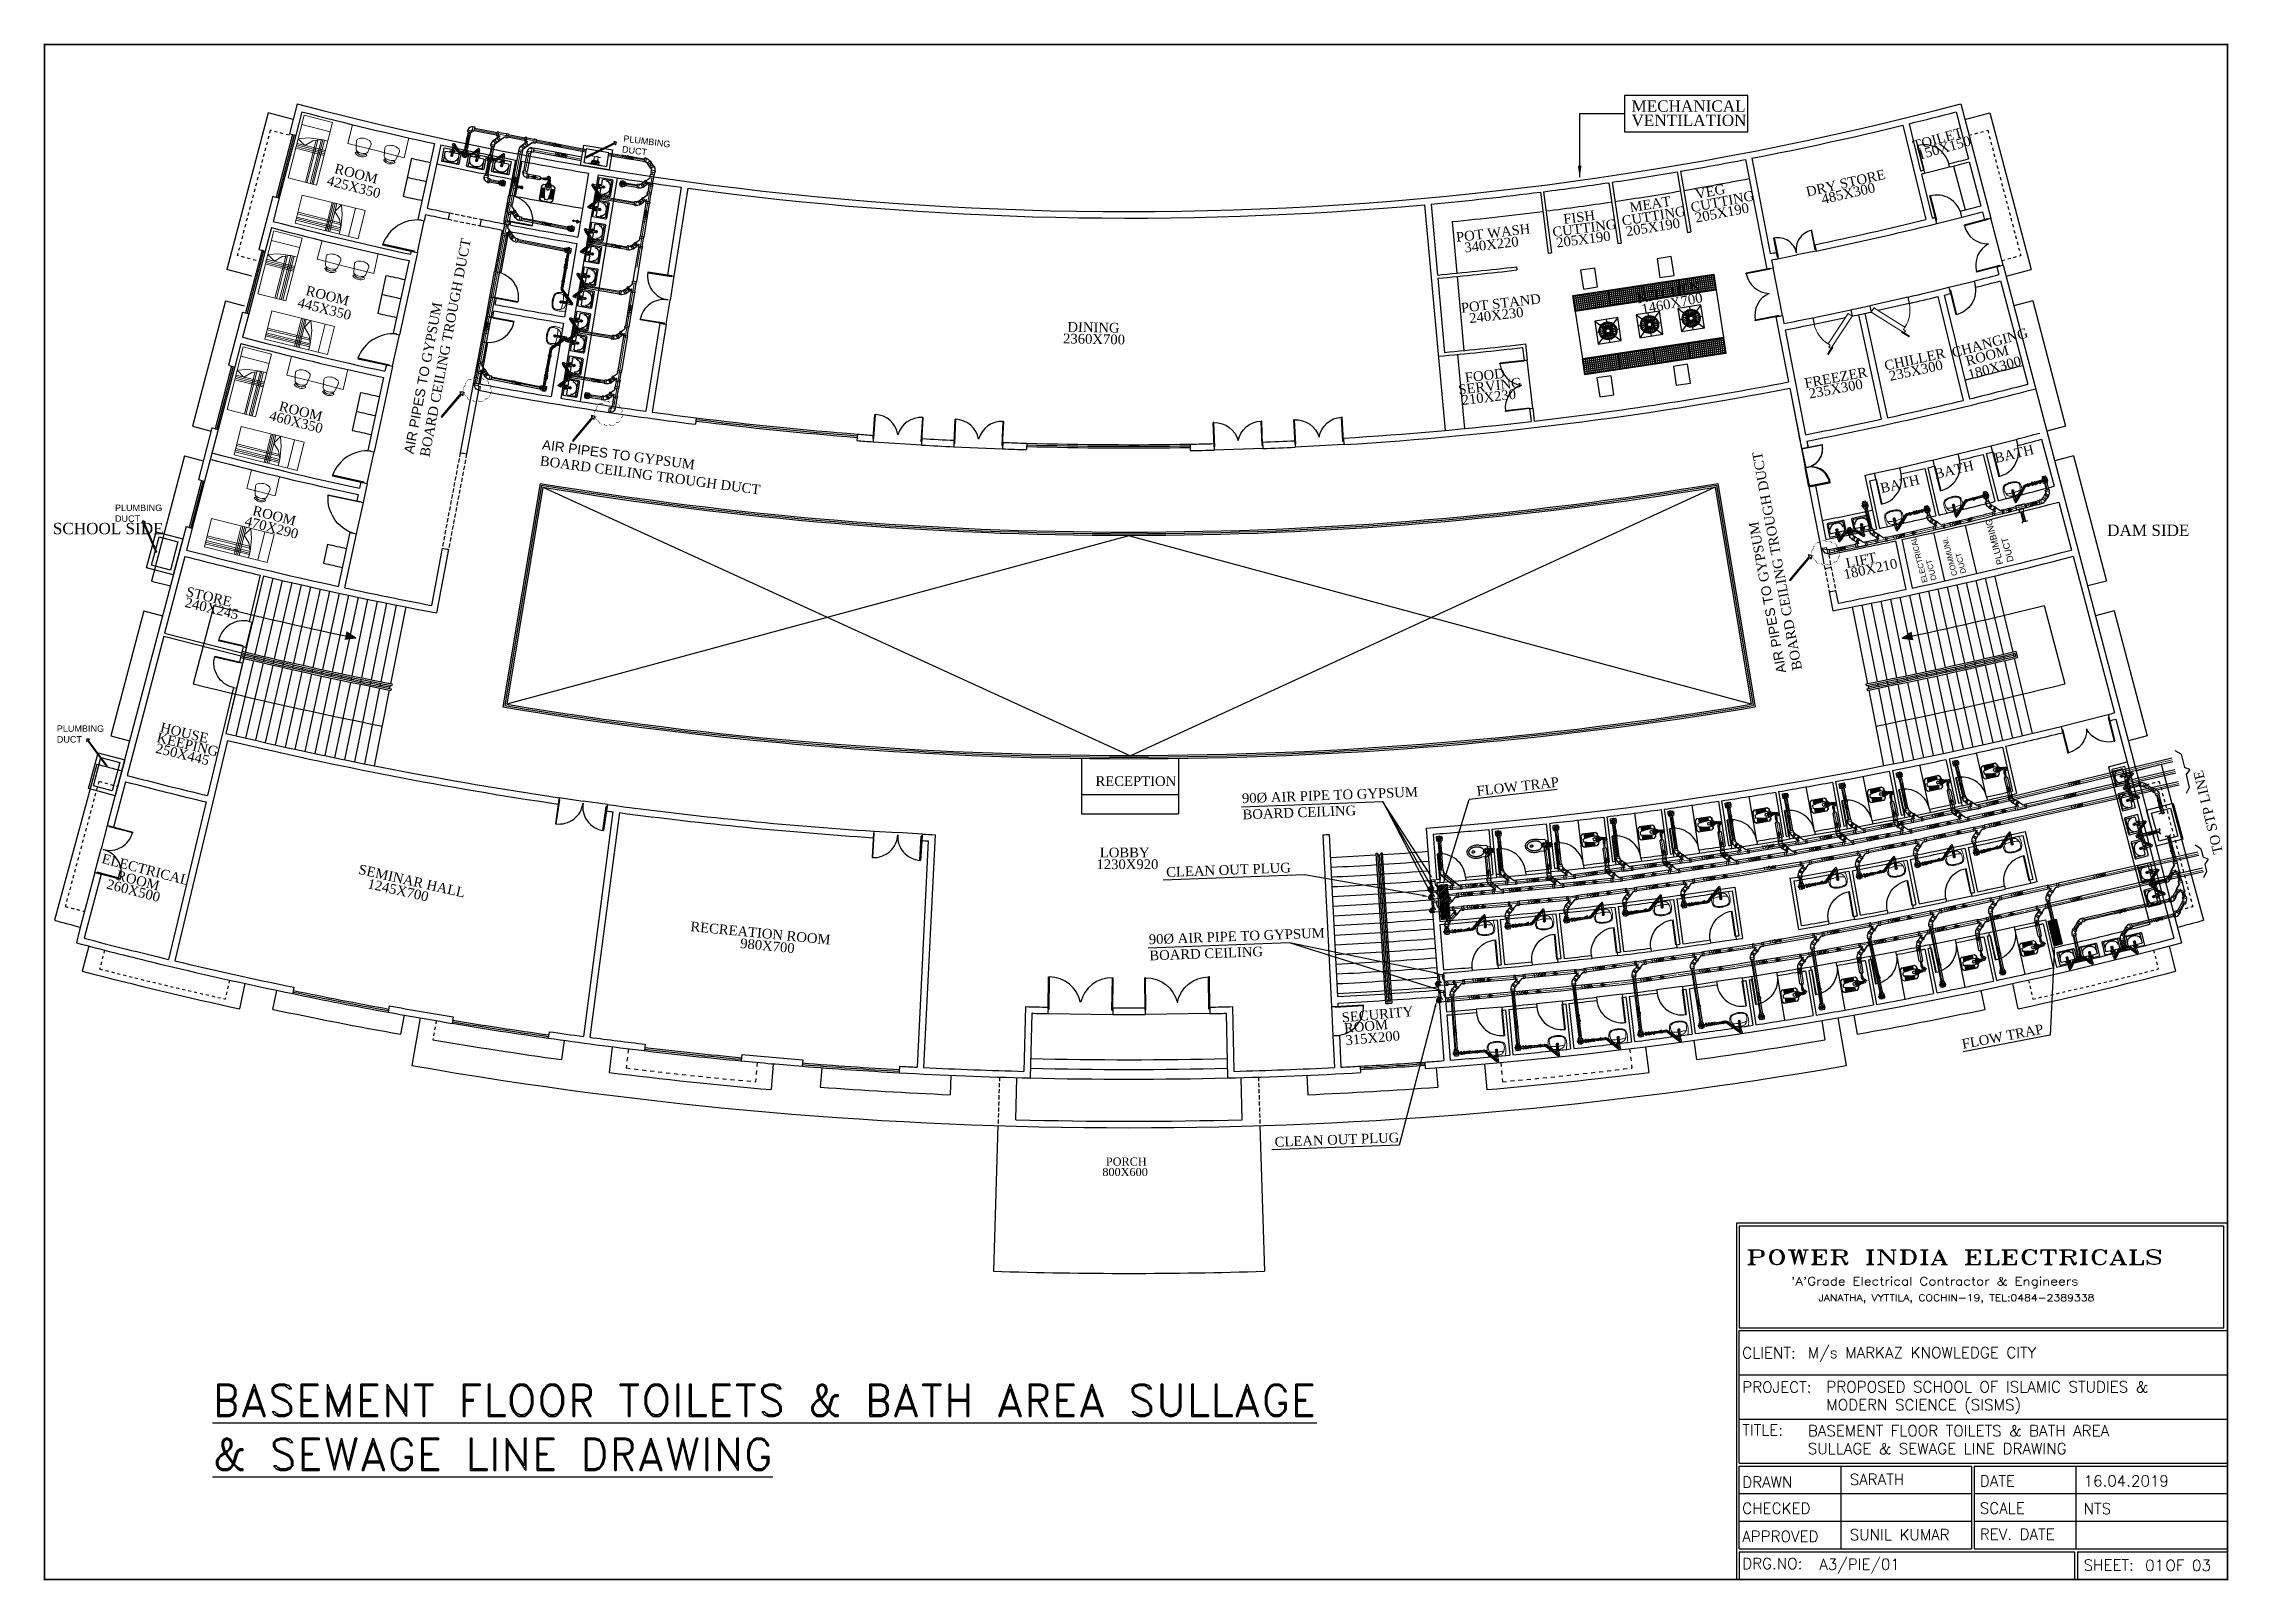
# Model space of a CAD drawing. Header units: metres. Extents: x 159409 to 239023, y 50504 to 95165.
# Drawn here: x 172420 to 179169, y 85110 to 89857 of the extents above; entities that cross this region are included whole.
import ezdxf
from ezdxf import colors
from ezdxf.entities.mleader import LeaderData, LeaderLine
from ezdxf.math import Vec2, Vec3

# ---------------------------------------------------------------- set-up
doc = ezdxf.new("R2010")
doc.units = ezdxf.units.M
doc.header["$MEASUREMENT"] = 0
for name, pattern in [('CENTER', [2, 1.25, -0.25, 0.25, -0.25]), ('CENTER2', [1.125, 0.75, -0.125, 0.125, -0.125]), ('CONTINU', [0]), ('HIDDEN', [0.125, 0.0625, -0.0625]), ('HIDDEN2', [0.1875, 0.125, -0.0625])]:
    doc.linetypes.add(name, pattern=pattern)
for name, color, linetype, lineweight in [('_Annotations', 1, 'Continuous', 25), ('cad-block.com', 7, 'Continuous', 5), ('Dra_SOIL', 65, 'Continuous', 40), ('FURN', 8, 'Continuous', 5), ('HP-A-Door', 1, 'Continuous', 5), ('RJ- ANGLEValve', 1, 'Continuous', 25), ('RJ- D - TEXT', 7, 'Continuous', 20), ('RJ- DRA- FLOOR TRAP', 8, 'Continuous', 30), ('RJ- DRA-SOIL PIPE', 12, 'Continuous', 30), ('RJ- DRA-WASTE PIPE', 130, 'Continuous', 30), ('RJ- WS- COLD WATER', 152, 'Continuous', 30), ('RJ- WS- HOT WATER', 12, 'Continuous', 30)]:
    doc.layers.add(name, color=color, linetype=linetype, lineweight=lineweight)
for name, color, linetype in [('A-WINDOW', 162, 'Continuous'), ('BRASS', 1, 'Continuous'), ('CON', 2, 'Continuous'), ('FIXT', 6, 'Continuous'), ('HP-A-Grid', 9, 'CENTER2'), ('PIPE', 4, 'Continuous'), ('RJ-Duct Pipes', 8, 'Continuous'), ('SANTEH', 7, 'Continuous'), ('TEXT', 3, 'Continuous')]:
    doc.layers.add(name, color=color, linetype=linetype)
doc.layers.add('CL for PVC SWR - quick', color=7, linetype='CENTER', lineweight=5, true_color=0x955d63)
doc.styles.add('DIM', font='times.ttf', dxfattribs={"height": 0.3})
doc.styles.add('RJ', font='romans.shx')
doc.styles.add('ROMAND', font='ROMAND.shx')
doc.styles.add('ROMANT', font='romant', dxfattribs={"width": 0.8, "oblique": 1, "height": 3})
doc.styles.get("Standard").update_dxf_attribs({"font": 'times.ttf', "height": 18})
doc.styles.add('Standard 360', font='arial.ttf')
doc.dimstyles.get("Standard").update_dxf_attribs({"dimtxt": 0.4, "dimasz": 0.18, "dimexe": 0.18, "dimexo": 0.0625, "dimgap": 0.09, "dimtad": 0, "dimtih": 1, "dimtoh": 1, "dimdec": 4, "dimzin": 0, "dimdsep": 46, "dimtxsty": 'Standard', "dimcen": 0.09, "dimadec": 0, "dimazin": 0, "dimtfac": 1, "dimtdec": 4, "dimtofl": 0, "dimtmove": 0, "dimatfit": 3, "dimfxl": 1, "dimtolj": 1, "dimtzin": 0, "dimarcsym": 0})

# ---------------------------------------------------------------- blocks, each defined once
blk = doc.blocks.new('RYTRTRTRTRT')
at = {"color": 8}
for p, q in [((42.518, 61.153), (42.518, 61.753)), ((42.518, 61.753), (42.538, 61.753)), ((42.538, 61.753), (42.538, 61.153)), ((43.718, 61.753), (43.698, 61.753)), ((43.698, 61.753), (43.698, 61.153)), ((43.718, 61.153), (43.718, 61.753)), ((42.518, 61.153), (42.538, 61.153)), ((42.518, 61.103), (43.118, 61.103)), ((43.718, 61.103), (43.118, 61.103)), ((43.718, 61.153), (43.698, 61.153))]:
    blk.add_line(p, q, dxfattribs=at)
for centre, start, end in [((42.528, 61.163), 359.0371, 90), ((43.708, 61.163), 90, 180.9629)]:
    blk.add_arc(centre, 0.59, start, end, dxfattribs=at)
blk = doc.blocks.new('d2')
at = {"color": 8, "ltscale": 8}
for p, q in [((-332.772, -186.458, 9945.752), (-332.753, -186.454, 9945.752)), ((-332.628, -187.194, 9945.752), (-332.772, -186.458, 9945.752)), ((-332.609, -187.19, 9945.752), (-332.753, -186.454, 9945.752)), ((-332.753, -186.454, 9945.752), (-332.753, -186.454, 9945.732)), ((-332.753, -186.454, 9945.732), (-332.753, -186.454, 9945.732)), ((-334.226, -186.743, 9945.752), (-334.206, -186.739, 9945.752)), ((-334.082, -187.479, 9945.752), (-334.226, -186.743, 9945.752)), ((-334.062, -187.475, 9945.752), (-334.206, -186.739, 9945.752)), ((-334.082, -187.479, 9945.752), (-334.062, -187.475, 9945.752)), ((-334.063, -187.577, 9945.752), (-332.589, -187.288, 9945.752)), ((-332.628, -187.194, 9945.752), (-332.609, -187.19, 9945.752))]:
    blk.add_line(p, q, dxfattribs=at)
for centre, start, end in [((-332.628, -187.194, 9945.752), 101.092, 178.0402), ((-334.062, -187.475, 9945.752), 24.1438, 101.092)]:
    blk.add_arc(centre, 0.75, start, end, dxfattribs=at)
blk = doc.blocks.new('TRTH')
at = {"color": 42, "ltscale": 8}
for p, q in [((-589.839, -68.759), (-589.839, -67.98)), ((-589.819, -68.759), (-589.819, -67.979)), ((-589.839, -68.759), (-589.819, -68.759)), ((-589.839, -68.859), (-589.039, -68.859))]:
    blk.add_line(p, q, dxfattribs=at)
blk.add_arc((-589.819, -68.759), 0.78, 0, 91.46928, dxfattribs=at)
blk = doc.blocks.new('FRGHGHGHGH')
at = {"ltscale": 10}
h = blk.add_hatch(color=2, dxfattribs=at)
h.dxf.hatch_style = 1
h.paths.add_polyline_path([(196213.1, 120801.7), (196247.1, 120806.2), (196217.9, 120824.2)])
at = {"color": 2, "ltscale": 8}
for p, q in [((195961.5, 120998.2, 0.4), (195905.5, 120763.3, 0.4)), ((195990.7, 120991.3, 0.4), (195935.3, 120756.3, 0.4)), ((196019.9, 120984.5, 0.4), (195965.1, 120749.3, 0.4)), ((196049.1, 120977.7, 0.4), (195994.9, 120742.4, 0.4)), ((196078.4, 120971, 0.4), (196024.8, 120735.5, 0.4)), ((196107.6, 120964.4, 0.4), (196054.7, 120728.8, 0.4)), ((196136.9, 120957.9, 0.4), (196084.6, 120722.1, 0.4)), ((196166.2, 120951.4, 0.4), (196114.5, 120715.5, 0.4)), ((196195.5, 120945, 0.4), (196144.4, 120709, 0.4)), ((196224.9, 120938.7, 0.4), (196174.4, 120702.5, 0.4)), ((196254.2, 120932.5, 0.4), (196204.3, 120696.2, 0.4)), ((196283.6, 120926.3, 0.4), (196234.3, 120689.9, 0.4)), ((196313, 120920.2, 0.4), (196264.3, 120683.7, 0.4)), ((196342.4, 120914.2, 0.4), (196294.3, 120677.5, 0.4)), ((196371.8, 120908.3, 0.4), (196324.4, 120671.5, 0.4)), ((196401.2, 120902.4, 0.4), (196354.4, 120665.5, 0.4)), ((195900.8, 120743.9, 0.4), (195845.5, 120511.9, 0.4)), ((195904.3, 120758.5, 0.4), (195902, 120748.7, 0.4)), ((195934.1, 120751.4, 0.4), (195931.8, 120741.7, 0.4)), ((195964, 120744.4, 0.4), (195961.7, 120734.7, 0.4)), ((195993.8, 120737.5, 0.4), (195991.6, 120727.7, 0.4)), ((195930.7, 120736.8, 0.4), (195876, 120504.7, 0.4)), ((195960.6, 120729.8, 0.4), (195906.5, 120497.5, 0.4)), ((195990.5, 120722.9, 0.4), (195936.9, 120490.5, 0.4)), ((196020.4, 120716, 0.4), (195967.5, 120483.5, 0.4)), ((196050.3, 120709.3, 0.4), (195998, 120476.6, 0.4)), ((196023.7, 120730.7, 0.4), (196021.5, 120720.9, 0.4)), ((196080.2, 120702.6, 0.4), (196028.5, 120469.7, 0.4)), ((196053.6, 120723.9, 0.4), (196051.4, 120714.1, 0.4)), ((196110.2, 120696, 0.4), (196059.1, 120463, 0.4)), ((196083.5, 120717.2, 0.4), (196081.3, 120707.5, 0.4)), ((196140.2, 120689.4, 0.4), (196089.7, 120456.3, 0.4)), ((196113.4, 120710.6, 0.4), (196111.3, 120700.8, 0.4)), ((196170.2, 120683, 0.4), (196120.3, 120449.7, 0.4)), ((196143.4, 120704.1, 0.4), (196141.2, 120694.3, 0.4)), ((196200.2, 120676.6, 0.4), (196150.9, 120443.2, 0.4)), ((196173.3, 120697.6, 0.4), (196171.2, 120687.9, 0.4)), ((196230.2, 120670.3, 0.4), (196181.6, 120436.8, 0.4)), ((196203.3, 120691.3, 0.4), (196201.2, 120681.5, 0.4)), ((196233.3, 120685, 0.4), (196231.3, 120675.2, 0.4)), ((196263.3, 120678.8, 0.4), (196261.3, 120669, 0.4)), ((196293.3, 120672.6, 0.4), (196291.4, 120662.8, 0.4)), ((196260.3, 120664.1, 0.4), (196212.2, 120430.5, 0.4)), ((196290.4, 120657.9, 0.4), (196242.9, 120424.2, 0.4)), ((196320.5, 120651.9, 0.4), (196273.6, 120418, 0.4)), ((196350.6, 120645.9, 0.4), (196304.3, 120411.9, 0.4)), ((196323.4, 120666.6, 0.4), (196321.4, 120656.8, 0.4)), ((196353.5, 120660.6, 0.4), (196351.5, 120650.8, 0.4)), ((196356.4, 120649.8, 0.4), (196355.5, 120644.9, 0.4)), ((196359.3, 120664.5, 0.4), (196358.4, 120659.6, 0.4)), ((196359.3, 120664.5, 0.4), (196358.4, 120659.6, 0.4))]:
    blk.add_line(p, q, dxfattribs=at)
at = {"color": 2, "ltscale": 10}
for p, q in [((195808.2, 120907, 0.4), (195744.5, 120665.2, 0.4)), ((196247.1, 120806.2), (196213.1, 120801.7)), ((196247.1, 120806.2), (196217.9, 120824.2)), ((195895.7, 120765.7), (195891.1, 120746.2)), ((195899.4, 120759.6), (195897.1, 120749.9))]:
    blk.add_line(p, q, dxfattribs=at)
for radius, start, end in [(11653.5, 255.95847, 258.01393), (11903.5, 255.94349, 258.82445)]:
    blk.add_arc((198635.6, 132212.3), radius, start, end, dxfattribs=at)
at = {"color": 2, "ltscale": 8}
for radius, start, end in [(11790, 256.53878, 258.84875), (11770, 256.5387, 258.84879), (11785, 256.56307, 258.84876), (11775, 256.56305, 258.84878), (11780, 256.58737, 258.82445)]:
    blk.add_arc((198635.6, 132212.3), radius, start, end, dxfattribs=at)
blk = doc.blocks.new('rghtht')
at = {"layer": 'HP-A-Grid', "linetype": 'ByBlock'}
h = blk.add_hatch(dxfattribs=at)
h.set_pattern_fill('NET', color=256, scale=50, style=0)
h.set_pattern_definition([(180, (222259.7514, 89040.658), (2e-11, 6.25), []), (90, (222259.7514, 89040.658), (6.25, -2e-11), [])])
h.paths.add_polyline_path([(204466.6, 125712.4), (204511.6, 125712.4), (204511.6, 125817.4), (204466.6, 125817.4)])
h = blk.add_hatch(dxfattribs=at)
h.set_pattern_fill('NET', color=256, scale=50, style=0)
h.set_pattern_definition([(180, (222458.0265, 89040.658), (2e-11, 6.25), []), (90, (222458.0265, 89040.658), (6.25, -2e-11), [])])
h.paths.add_polyline_path([(204664.9, 125712.4), (204709.9, 125712.4), (204709.9, 125817.4), (204664.9, 125817.4)])
h = blk.add_hatch(dxfattribs=at)
h.set_pattern_fill('NET', color=256, scale=50, style=0)
h.set_pattern_definition([(180, (222259.7514, 88930.658), (2e-11, 6.25), []), (90, (222259.7514, 88930.658), (6.25, -2e-11), [])])
h.paths.add_polyline_path([(204466.6, 125602.4), (204511.6, 125602.4), (204511.6, 125707.4), (204466.6, 125707.4)])
h = blk.add_hatch(dxfattribs=at)
h.set_pattern_fill('NET', color=256, scale=50, style=0)
h.set_pattern_definition([(180, (222458.0265, 88930.658), (2e-11, 6.25), []), (90, (222458.0265, 88930.658), (6.25, -2e-11), [])])
h.paths.add_polyline_path([(204664.9, 125602.4), (204709.9, 125602.4), (204709.9, 125707.4), (204664.9, 125707.4)])
h = blk.add_hatch(dxfattribs=at)
h.set_pattern_fill('NET', color=256, scale=50, style=0)
h.set_pattern_definition([(180, (222259.7514, 88820.658), (2e-11, 6.25), []), (90, (222259.7514, 88820.658), (6.25, -2e-11), [])])
h.paths.add_polyline_path([(204466.6, 125492.4), (204511.6, 125492.4), (204511.6, 125597.4), (204466.6, 125597.4)])
h = blk.add_hatch(dxfattribs=at)
h.set_pattern_fill('NET', color=256, scale=50, style=0)
h.set_pattern_definition([(180, (222458.0265, 88820.658), (2e-11, 6.25), []), (90, (222458.0265, 88820.658), (6.25, -2e-11), [])])
h.paths.add_polyline_path([(204664.9, 125492.4), (204709.9, 125492.4), (204709.9, 125597.4), (204664.9, 125597.4)])
h = blk.add_hatch(dxfattribs=at)
h.set_pattern_fill('NET', color=256, scale=50, style=0)
h.set_pattern_definition([(180, (222259.7514, 88710.658), (2e-11, 6.25), []), (90, (222259.7514, 88710.658), (6.25, -2e-11), [])])
h.paths.add_polyline_path([(204466.6, 125382.4), (204511.6, 125382.4), (204511.6, 125487.4), (204466.6, 125487.4)])
h = blk.add_hatch(dxfattribs=at)
h.set_pattern_fill('NET', color=256, scale=50, style=0)
h.set_pattern_definition([(180, (222458.0265, 88710.658), (2e-11, 6.25), []), (90, (222458.0265, 88710.658), (6.25, -2e-11), [])])
h.paths.add_polyline_path([(204664.9, 125382.4), (204709.9, 125382.4), (204709.9, 125487.4), (204664.9, 125487.4)])
at = {"layer": 'A-WINDOW', "color": 8}
blk.add_line((204662.4, 125819.9), (204662.4, 125379.9), dxfattribs=at)
for points in [[(204449.4, 125698.1), (204390.6, 125698.1), (204390.6, 125653.9), (204449.4, 125653.9)], [(204786, 125698.1), (204727.1, 125698.1), (204727.1, 125653.9), (204786, 125653.9)], [(204449.4, 125459.2), (204390.6, 125459.2), (204390.6, 125414.9), (204449.4, 125414.9)], [(204786, 125459.2), (204727.1, 125459.2), (204727.1, 125414.9), (204786, 125414.9)]]:
    blk.add_lwpolyline(points, close=True, dxfattribs=at)
at = {"layer": 'FIXT'}
for p, q in [((204514.1, 125819.9), (204514.1, 125379.9)), ((204514.1, 125819.9), (204662.4, 125819.9)), ((204712.4, 125819.9), (204712.4, 125379.9)), ((204552.3, 125766.5), (204568.7, 125750.1)), ((204588.3, 125766.5), (204588.3, 125758.2)), ((204607.8, 125750.1), (204624.3, 125766.5)), ((204552.3, 125730.5), (204560.6, 125730.5)), ((204552.3, 125694.5), (204568.7, 125710.9)), ((204588.3, 125702.8), (204588.3, 125694.5)), ((204607.8, 125710.9), (204624.3, 125694.5)), ((204616, 125730.5), (204624.3, 125730.5)), ((204552.3, 125636.6), (204568.7, 125620.1)), ((204552.3, 125600.6), (204560.6, 125600.6)), ((204588.3, 125636.6), (204588.3, 125628.3)), ((204607.8, 125620.1), (204624.3, 125636.6)), ((204616, 125600.6), (204624.3, 125600.6)), ((204552.3, 125564.6), (204568.7, 125581)), ((204588.3, 125572.9), (204588.3, 125564.6)), ((204607.8, 125581), (204624.3, 125564.6)), ((204552.3, 125506.6), (204568.7, 125490.2)), ((204552.3, 125470.6), (204560.6, 125470.6)), ((204588.3, 125506.6), (204588.3, 125498.3)), ((204607.8, 125490.2), (204624.3, 125506.6)), ((204616, 125470.6), (204624.3, 125470.6)), ((204552.3, 125434.6), (204568.7, 125451)), ((204588.3, 125442.9), (204588.3, 125434.6)), ((204607.8, 125451), (204624.3, 125434.6)), ((204514.1, 125379.9), (204662.4, 125379.9))]:
    blk.add_line(p, q, dxfattribs=at)
for points in [[(204514.1, 125819.9), (204464.1, 125819.9)], [(204712.4, 125819.9), (204712.4, 125819.9), (204662.4, 125819.9)]]:
    blk.add_lwpolyline(points, dxfattribs=at)
for points in [[(204464.1, 125819.9), (204514.1, 125819.9), (204514.1, 125709.9), (204464.1, 125709.9)], [(204466.6, 125817.4), (204511.6, 125817.4), (204511.6, 125712.4), (204466.6, 125712.4)], [(204662.4, 125819.9), (204712.4, 125819.9), (204712.4, 125709.9), (204662.4, 125709.9)], [(204664.9, 125817.4), (204709.9, 125817.4), (204709.9, 125712.4), (204664.9, 125712.4)], [(204624.3, 125766.5), (204552.3, 125766.5), (204552.3, 125694.5), (204624.3, 125694.5)], [(204464.1, 125709.9), (204514.1, 125709.9), (204514.1, 125599.9), (204464.1, 125599.9)], [(204466.6, 125707.4), (204511.6, 125707.4), (204511.6, 125602.4), (204466.6, 125602.4)], [(204662.4, 125709.9), (204712.4, 125709.9), (204712.4, 125599.9), (204662.4, 125599.9)], [(204664.9, 125707.4), (204709.9, 125707.4), (204709.9, 125602.4), (204664.9, 125602.4)], [(204464.1, 125599.9), (204514.1, 125599.9), (204514.1, 125489.9), (204464.1, 125489.9)], [(204466.6, 125597.4), (204511.6, 125597.4), (204511.6, 125492.4), (204466.6, 125492.4)], [(204624.3, 125636.6), (204552.3, 125636.6), (204552.3, 125564.6), (204624.3, 125564.6)], [(204662.4, 125599.9), (204712.4, 125599.9), (204712.4, 125489.9), (204662.4, 125489.9)], [(204664.9, 125597.4), (204709.9, 125597.4), (204709.9, 125492.4), (204664.9, 125492.4)], [(204464.1, 125489.9), (204514.1, 125489.9), (204514.1, 125379.9), (204464.1, 125379.9)], [(204466.6, 125487.4), (204511.6, 125487.4), (204511.6, 125382.4), (204466.6, 125382.4)], [(204624.3, 125506.6), (204552.3, 125506.6), (204552.3, 125434.6), (204624.3, 125434.6)], [(204662.4, 125489.9), (204712.4, 125489.9), (204712.4, 125379.9), (204662.4, 125379.9)], [(204664.9, 125487.4), (204709.9, 125487.4), (204709.9, 125382.4), (204664.9, 125382.4)]]:
    blk.add_lwpolyline(points, close=True, dxfattribs=at)
for centre, radius in [((204588.3, 125730.5), 27.7), ((204588.3, 125730.5), 24.8), ((204567.5, 125736.8), 0.795), ((204570.2, 125742.4), 0.795), ((204571.3, 125735.4), 0.795), ((204573, 125745.7), 0.795), ((204573.4, 125739.8), 0.795), ((204574.7, 125734.2), 0.795), ((204575.9, 125742.9), 0.795), ((204576.2, 125748.5), 0.795), ((204576.2, 125737.6), 0.795), ((204578.4, 125732.9), 0.795), ((204578.4, 125740.3), 0.795), ((204578.8, 125745.4), 0.795), ((204579.2, 125735.2), 0.795), ((204581.1, 125742.7), 0.795), ((204581.2, 125737.6), 0.795), ((204588.3, 125730.5), 7.8), ((204582.4, 125751.6), 0.795), ((204588.3, 125730.5), 6.54), ((204583.6, 125747.7), 0.795), ((204583.6, 125739.7), 0.795), ((204584.6, 125744.3), 0.795), ((204585.8, 125740.6), 0.795), ((204588.3, 125752.1), 0.795), ((204588.3, 125748), 0.795), ((204588.3, 125744.4), 0.795), ((204588.3, 125740.5), 0.795), ((204590.7, 125740.6), 0.795), ((204591.9, 125744.3), 0.795), ((204592.9, 125739.7), 0.795), ((204593, 125747.7), 0.795), ((204594.2, 125751.6), 0.795), ((204595.3, 125737.6), 0.795), ((204595.4, 125742.7), 0.795), ((204597.3, 125735.2), 0.795), ((204597.7, 125745.4), 0.795), ((204598.1, 125740.3), 0.795), ((204598.2, 125732.9), 0.795), ((204600.3, 125748.5), 0.795), ((204600.4, 125737.6), 0.795), ((204600.6, 125742.9), 0.795), ((204601.8, 125734.2), 0.795), ((204603.2, 125739.8), 0.795), ((204603.5, 125745.7), 0.795), ((204605.2, 125735.4), 0.795), ((204606.3, 125742.4), 0.795), ((204609, 125736.8), 0.795), ((204566.7, 125730.5), 0.795), ((204567.5, 125724.2), 0.795), ((204570.2, 125718.7), 0.795), ((204570.8, 125730.5), 0.795), ((204571.3, 125725.6), 0.795), ((204573, 125715.3), 0.795), ((204573.4, 125721.2), 0.795), ((204574.4, 125730.5), 0.795), ((204574.7, 125726.8), 0.795), ((204575.9, 125718.2), 0.795), ((204576.2, 125723.4), 0.795), ((204576.2, 125712.6), 0.795), ((204578.3, 125730.5), 0.795), ((204578.4, 125728.2), 0.795), ((204578.4, 125720.7), 0.795), ((204578.8, 125715.6), 0.795), ((204579.2, 125725.9), 0.795), ((204581.2, 125723.4), 0.795), ((204581.1, 125718.4), 0.795), ((204582.4, 125709.4), 0.795), ((204583.6, 125713.3), 0.795), ((204583.6, 125721.4), 0.795), ((204584.6, 125716.7), 0.795), ((204585.8, 125720.4), 0.795), ((204588.3, 125720.5), 0.795), ((204588.3, 125716.6), 0.795), ((204588.3, 125713), 0.795), ((204588.3, 125709), 0.795), ((204590.7, 125720.4), 0.795), ((204591.9, 125716.7), 0.795), ((204592.9, 125721.4), 0.795), ((204593, 125713.3), 0.795), ((204594.2, 125709.4), 0.795), ((204595.3, 125723.4), 0.795), ((204595.4, 125718.4), 0.795), ((204597.3, 125725.9), 0.795), ((204597.7, 125715.6), 0.795), ((204598.1, 125720.7), 0.795), ((204598.2, 125728.2), 0.795), ((204598.3, 125730.5), 0.795), ((204600.3, 125712.6), 0.795), ((204600.4, 125723.4), 0.795), ((204600.6, 125718.2), 0.795), ((204601.8, 125726.8), 0.795), ((204602.1, 125730.5), 0.795), ((204603.2, 125721.2), 0.795), ((204603.5, 125715.3), 0.795), ((204605.2, 125725.6), 0.795), ((204605.8, 125730.5), 0.795), ((204606.3, 125718.7), 0.795), ((204609, 125724.2), 0.795), ((204609.8, 125730.5), 0.795), ((204588.3, 125600.6), 27.7), ((204588.3, 125600.6), 24.8), ((204566.7, 125600.6), 0.795), ((204567.5, 125606.9), 0.795), ((204570.2, 125612.4), 0.795), ((204570.8, 125600.6), 0.795), ((204571.3, 125605.5), 0.795), ((204573, 125615.8), 0.795), ((204573.4, 125609.9), 0.795), ((204574.4, 125600.6), 0.795), ((204574.7, 125604.3), 0.795), ((204574.7, 125596.9), 0.795), ((204575.9, 125612.9), 0.795), ((204576.2, 125618.5), 0.795), ((204576.2, 125607.6), 0.795), ((204578.3, 125600.6), 0.795), ((204578.4, 125602.9), 0.795), ((204578.4, 125598.2), 0.795), ((204578.4, 125610.4), 0.795), ((204578.8, 125615.5), 0.795), ((204579.2, 125605.2), 0.795), ((204579.2, 125595.9), 0.795), ((204581.1, 125612.7), 0.795), ((204581.2, 125607.6), 0.795), ((204588.3, 125600.6), 7.8), ((204582.4, 125621.6), 0.795), ((204588.3, 125600.6), 6.54), ((204583.6, 125617.8), 0.795), ((204583.6, 125609.7), 0.795), ((204584.6, 125614.3), 0.795), ((204585.8, 125610.6), 0.795), ((204588.3, 125622.1), 0.795), ((204588.3, 125618.1), 0.795), ((204588.3, 125614.5), 0.795), ((204588.3, 125610.6), 0.795), ((204590.7, 125610.6), 0.795), ((204591.9, 125614.3), 0.795), ((204592.9, 125609.7), 0.795), ((204593, 125617.8), 0.795), ((204594.2, 125621.6), 0.795), ((204595.3, 125607.6), 0.795), ((204595.4, 125612.7), 0.795), ((204597.3, 125605.2), 0.795), ((204597.3, 125595.9), 0.795), ((204597.7, 125615.5), 0.795), ((204598.1, 125610.4), 0.795), ((204598.2, 125602.9), 0.795), ((204598.2, 125598.2), 0.795), ((204598.3, 125600.6), 0.795), ((204600.3, 125618.5), 0.795), ((204600.4, 125607.6), 0.795), ((204600.6, 125612.9), 0.795), ((204601.8, 125604.3), 0.795), ((204601.8, 125596.9), 0.795), ((204602.1, 125600.6), 0.795), ((204603.2, 125609.9), 0.795), ((204603.5, 125615.8), 0.795), ((204605.2, 125605.5), 0.795), ((204605.8, 125600.6), 0.795), ((204606.3, 125612.4), 0.795), ((204609, 125606.9), 0.795), ((204609.8, 125600.6), 0.795), ((204567.5, 125594.3), 0.795), ((204570.2, 125588.7), 0.795), ((204571.3, 125595.6), 0.795), ((204573, 125585.3), 0.795), ((204573.4, 125591.2), 0.795), ((204575.9, 125588.2), 0.795), ((204576.2, 125593.5), 0.795), ((204576.2, 125582.6), 0.795), ((204578.4, 125590.7), 0.795), ((204578.8, 125585.7), 0.795), ((204581.2, 125593.5), 0.795), ((204581.1, 125588.4), 0.795), ((204582.4, 125579.5), 0.795), ((204583.6, 125583.3), 0.795), ((204583.6, 125591.4), 0.795), ((204584.6, 125586.8), 0.795), ((204585.8, 125590.5), 0.795), ((204588.3, 125590.6), 0.795), ((204588.3, 125586.7), 0.795), ((204588.3, 125583.1), 0.795), ((204588.3, 125579), 0.795), ((204590.7, 125590.5), 0.795), ((204591.9, 125586.8), 0.795), ((204592.9, 125591.4), 0.795), ((204593, 125583.3), 0.795), ((204594.2, 125579.5), 0.795), ((204595.3, 125593.5), 0.795), ((204595.4, 125588.4), 0.795), ((204597.7, 125585.7), 0.795), ((204598.1, 125590.7), 0.795), ((204600.3, 125582.6), 0.795), ((204600.4, 125593.5), 0.795), ((204600.6, 125588.2), 0.795), ((204603.2, 125591.2), 0.795), ((204603.5, 125585.3), 0.795), ((204605.2, 125595.6), 0.795), ((204606.3, 125588.7), 0.795), ((204609, 125594.3), 0.795), ((204588.3, 125470.6), 27.7), ((204588.3, 125470.6), 24.8), ((204566.7, 125470.6), 0.795), ((204567.5, 125476.9), 0.795), ((204567.5, 125464.3), 0.795), ((204570.2, 125482.4), 0.795), ((204570.8, 125470.6), 0.795), ((204571.3, 125475.5), 0.795), ((204571.3, 125465.7), 0.795), ((204573, 125485.8), 0.795), ((204573.4, 125479.9), 0.795), ((204573.4, 125461.3), 0.795), ((204574.4, 125470.6), 0.795), ((204574.7, 125474.3), 0.795), ((204574.7, 125466.9), 0.795), ((204575.9, 125483), 0.795), ((204576.2, 125488.6), 0.795), ((204576.2, 125477.7), 0.795), ((204576.2, 125463.5), 0.795), ((204578.3, 125470.6), 0.795), ((204578.4, 125473), 0.795), ((204578.4, 125468.2), 0.795), ((204578.4, 125480.4), 0.795), ((204578.4, 125460.8), 0.795), ((204578.8, 125485.5), 0.795), ((204579.2, 125475.3), 0.795), ((204579.2, 125465.9), 0.795), ((204581.1, 125482.7), 0.795), ((204581.2, 125477.7), 0.795), ((204581.2, 125463.5), 0.795), ((204588.3, 125470.6), 7.8), ((204582.4, 125491.7), 0.795), ((204588.3, 125470.6), 6.54), ((204583.6, 125487.8), 0.795), ((204583.6, 125479.8), 0.795), ((204583.6, 125461.4), 0.795), ((204584.6, 125484.4), 0.795), ((204585.8, 125480.7), 0.795), ((204588.3, 125492.1), 0.795), ((204588.3, 125488.1), 0.795), ((204588.3, 125484.5), 0.795), ((204588.3, 125480.6), 0.795), ((204590.7, 125480.7), 0.795), ((204591.9, 125484.4), 0.795), ((204592.9, 125479.8), 0.795), ((204592.9, 125461.4), 0.795), ((204593, 125487.8), 0.795), ((204594.2, 125491.7), 0.795), ((204595.3, 125477.7), 0.795), ((204595.3, 125463.5), 0.795), ((204595.4, 125482.7), 0.795), ((204597.3, 125475.3), 0.795), ((204597.3, 125465.9), 0.795), ((204597.7, 125485.5), 0.795), ((204598.1, 125480.4), 0.795), ((204598.1, 125460.8), 0.795), ((204598.2, 125473), 0.795), ((204598.2, 125468.2), 0.795), ((204598.3, 125470.6), 0.795), ((204600.3, 125488.6), 0.795), ((204600.4, 125477.7), 0.795), ((204600.4, 125463.5), 0.795), ((204600.6, 125483), 0.795), ((204601.8, 125474.3), 0.795), ((204601.8, 125466.9), 0.795), ((204602.1, 125470.6), 0.795), ((204603.2, 125479.9), 0.795), ((204603.2, 125461.3), 0.795), ((204603.5, 125485.8), 0.795), ((204605.2, 125475.5), 0.795), ((204605.2, 125465.7), 0.795), ((204605.8, 125470.6), 0.795), ((204606.3, 125482.4), 0.795), ((204609, 125476.9), 0.795), ((204609, 125464.3), 0.795), ((204609.8, 125470.6), 0.795), ((204570.2, 125458.8), 0.795), ((204573, 125455.4), 0.795), ((204575.9, 125458.2), 0.795), ((204576.2, 125452.6), 0.795), ((204578.8, 125455.7), 0.795), ((204581.1, 125458.5), 0.795), ((204582.4, 125449.5), 0.795), ((204583.6, 125453.4), 0.795), ((204584.6, 125456.8), 0.795), ((204585.8, 125460.5), 0.795), ((204588.3, 125460.6), 0.795), ((204588.3, 125456.7), 0.795), ((204588.3, 125453.1), 0.795), ((204588.3, 125449.1), 0.795), ((204590.7, 125460.5), 0.795), ((204591.9, 125456.8), 0.795), ((204593, 125453.4), 0.795), ((204594.2, 125449.5), 0.795), ((204595.4, 125458.5), 0.795), ((204597.7, 125455.7), 0.795), ((204600.3, 125452.6), 0.795), ((204600.6, 125458.2), 0.795), ((204603.5, 125455.4), 0.795), ((204606.3, 125458.8), 0.795)]:
    blk.add_circle(centre, radius, dxfattribs=at)
blk = doc.blocks.new('GTGHTRH')
at = {"color": 8, "ltscale": 10}
blk.add_line((194239.1, 122846.8), (194339.1, 122846.8), dxfattribs=at)
blk.add_lwpolyline([(194239.1, 122856.8), (194241.1, 122856.8), (194241.1, 122956.8), (194239.1, 122956.8), (194239.1, 122856.8)], dxfattribs=at)
blk.add_arc((194224.9, 122842.9), 115.1, 6.95372, 81.88883, dxfattribs=at)
blk = doc.blocks.new('A$C25933C84')
at = {"linetype": 'Continuous'}
for p, q in [((0, 0.9), (2, 0.9)), ((0, 0), (0, 0.9)), ((0.3, 0.9), (0.3, 0)), ((0.6, 0.7), (0.6, 0.9)), ((0.65, 0.3), (0.6, 0.7)), ((0.7, 0.45), (0.6, 0.7)), ((2, 0.9), (2, 0)), ((0.75, 0), (0.65, 0.3)), ((0.9, 0.25), (0.7, 0.45)), ((0.75, 0), (0.9, 0.25)), ((2, 0), (0, 0))]:
    blk.add_line(p, q, dxfattribs=at)
for p, q in [((0.6, 0.8), (2, 0.8)), ((0.6, 0.75), (2, 0.75)), ((0.6, 0.7), (2, 0.7)), ((0.9, 0), (0.9, 0.9)), ((0.95, 0), (0.95, 0.9)), ((1, 0), (1, 0.9)), ((1.05, 0), (1.05, 0.9)), ((0.64, 0.6), (2, 0.6)), ((0.66, 0.55), (2, 0.55))]:
    blk.add_line(p, q)
blk = doc.blocks.new('RGGTHT')
at = {"layer": 'FURN'}
for p, q in [((196222.4, 122334.3), (196237.2, 122392.5)), ((196309.7, 122312.2), (196222.4, 122334.3)), ((196245.1, 122305.6), (196249.2, 122308.2)), ((196245.1, 122305.6), (196249.2, 122308.2)), ((196248, 122319.2), (196248.6, 122327.7)), ((196248, 122319.2), (196248.6, 122327.7)), ((196248.6, 122327.7), (196249.6, 122343)), ((196252.1, 122309.8), (196249.2, 122308.2)), ((196252.1, 122309.8), (196249.2, 122308.2)), ((196276.8, 122303.5), (196278.6, 122300.8)), ((196276.8, 122303.5), (196278.6, 122300.8)), ((196280.9, 122296.6), (196278.6, 122300.8)), ((196280.9, 122296.6), (196278.6, 122300.8)), ((196288.4, 122317.6), (196284.9, 122309.9)), ((196288.4, 122317.6), (196284.9, 122309.9)), ((196294.8, 122331.6), (196288.4, 122317.6)), ((196396.9, 122290.1), (196309.7, 122312.2)), ((196335.2, 122297.2), (196335.8, 122305.6)), ((196335.2, 122297.2), (196335.8, 122305.6)), ((196335.8, 122305.6), (196336.9, 122320.9)), ((196375.7, 122295.5), (196372.2, 122287.8)), ((196375.7, 122295.5), (196372.2, 122287.8)), ((196382, 122309.5), (196375.7, 122295.5)), ((196396.9, 122290.1), (196410.8, 122351.7)), ((196332.4, 122283.5), (196336.5, 122286.1)), ((196332.4, 122283.5), (196336.5, 122286.1)), ((196339.3, 122287.7), (196336.5, 122286.1)), ((196339.3, 122287.7), (196336.5, 122286.1)), ((196364.1, 122281.4), (196365.8, 122278.7)), ((196364.1, 122281.4), (196365.8, 122278.7)), ((196368.2, 122274.5), (196365.8, 122278.7)), ((196368.2, 122274.5), (196365.8, 122278.7))]:
    blk.add_line(p, q, dxfattribs=at)
for centre, radius, start, end in [((196267.8, 122319.9), 26.8, 212.18894, 299.39458), ((196267.8, 122319.9), 26.8, 212.18894, 299.39458), ((196256.2, 122317.2), 8.47, 165.79176, 240.90671), ((196256.2, 122317.2), 8.47, 165.79176, 240.90671), ((196267.8, 122319.9), 21.9, 212.18894, 299.39458), ((196267.8, 122319.9), 21.9, 212.18894, 286.14396), ((196257.8, 122340.9), 8.47, 108.02271, 165.79176), ((196257.8, 122340.9), 8.47, 108.02271, 165.79176), ((196273.2, 122341.1), 37.8, 236.05299, 275.53053), ((196273.2, 122341.1), 37.8, 236.05299, 275.53053), ((196266.4, 122314.5), 36.3, 43.56081, 108.02271), ((196266.4, 122314.5), 36.3, 43.56081, 108.02271), ((196276.7, 122312), 8.47, 270.67682, 345.79176), ((196276.7, 122312), 8.47, 270.67682, 345.79176), ((196286.6, 122333.6), 8.47, 345.79176, 43.56081), ((196286.6, 122333.6), 8.47, 345.79176, 43.56081), ((196343.4, 122295.1), 8.47, 165.79176, 240.90671), ((196343.4, 122295.1), 8.47, 165.79176, 240.90671), ((196345.1, 122318.8), 8.47, 108.02271, 165.79176), ((196345.1, 122318.8), 8.47, 108.02271, 165.79176), ((196353.7, 122292.4), 36.3, 43.56081, 108.02271), ((196353.7, 122292.4), 36.3, 43.56081, 108.02271), ((196373.8, 122311.6), 8.47, 345.79176, 43.56081), ((196373.8, 122311.6), 8.47, 345.79176, 43.56081), ((196355, 122297.8), 26.8, 212.18894, 299.39458), ((196355, 122297.8), 26.8, 212.18894, 299.39458), ((196355, 122297.8), 21.9, 212.18894, 299.39458), ((196355, 122297.8), 21.9, 212.18894, 286.14396), ((196360.4, 122319), 37.8, 236.05299, 275.53053), ((196360.4, 122319), 37.8, 236.05299, 275.53053), ((196364, 122289.9), 8.47, 270.67682, 345.79176), ((196364, 122289.9), 8.47, 270.67682, 345.79176)]:
    blk.add_arc(centre, radius, start, end, dxfattribs=at)
blk = doc.blocks.new('GRGTHT')
at = {"layer": 'FURN'}
for p, q in [((195910.3, 121268.2), (195925, 121326.3)), ((195997.5, 121246.1), (196011.7, 121305)), ((195997.5, 121246.1), (195910.3, 121268.2)), ((195933, 121239.5), (195937.1, 121242)), ((195933, 121239.5), (195937.1, 121242)), ((195935.8, 121253.1), (195936.4, 121261.6)), ((195935.8, 121253.1), (195936.4, 121261.5)), ((195936.4, 121261.5), (195937.5, 121276.8)), ((195939.9, 121243.6), (195937.1, 121242)), ((195939.9, 121243.6), (195937.1, 121242)), ((195964.7, 121237.3), (195966.4, 121234.6)), ((195964.7, 121237.3), (195966.4, 121234.6)), ((195968.8, 121230.4), (195966.4, 121234.6)), ((195968.8, 121230.4), (195966.4, 121234.6)), ((195976.3, 121251.4), (195972.8, 121243.7)), ((195976.3, 121251.4), (195972.8, 121243.7)), ((195982.6, 121265.4), (195976.3, 121251.4))]:
    blk.add_line(p, q, dxfattribs=at)
for centre, radius, start, end in [((195945.7, 121274.8), 8.47, 108.02271, 165.79176), ((195945.7, 121274.8), 8.47, 108.02271, 165.79176), ((195954.3, 121248.3), 36.3, 43.56081, 108.02271), ((195954.3, 121248.3), 36.3, 43.56081, 108.02271), ((195955.7, 121253.7), 26.8, 212.18894, 299.39458), ((195955.7, 121253.7), 26.8, 212.18894, 299.39458), ((195944.1, 121251), 8.47, 165.79176, 240.90671), ((195944.1, 121251), 8.47, 165.79176, 240.90671), ((195955.7, 121253.7), 21.9, 212.18894, 299.39458), ((195955.7, 121253.7), 21.9, 212.18894, 286.14396), ((195961, 121275), 37.8, 236.05299, 275.53053), ((195961, 121275), 37.8, 236.05299, 275.53053), ((195964.6, 121245.8), 8.47, 270.67682, 345.79176), ((195964.6, 121245.8), 8.47, 270.67682, 345.79176), ((195974.4, 121267.5), 8.47, 345.79176, 43.56081), ((195974.4, 121267.5), 8.47, 345.79176, 43.56081)]:
    blk.add_arc(centre, radius, start, end, dxfattribs=at)
blk = doc.blocks.new('FLOW')
at = {"ltscale": 75}
blk.add_hatch(color=256, dxfattribs=at).paths.add_polyline_path([(0, 6.2), (0, -0.3), (2, -0.3)])
at = {"lineweight": 20, "ltscale": 75}
blk.add_hatch(color=256, dxfattribs=at).paths.add_polyline_path([(-0.6, -1), (0.4, -4), (-0.6, -4)])
blk.add_lwpolyline([(0, 7.9), (3.1, -1), (0.4, -1), (0.4, -4), (-0.4, -4), (-0.4, -1), (-3.1, -1), (0, 7.9)], close=True, dxfattribs=at)
at = {"ltscale": 75}
for points in [[(0, 6.2), (-2, -0.3), (0, -0.3)], [(0, 6.2), (2, -0.3), (0, -0.3)], [(0, 6.2), (0, -0.3)]]:
    blk.add_lwpolyline(points, dxfattribs=at)
at = {"lineweight": 20, "ltscale": 75}
blk.add_lwpolyline([(-0.6, -1), (0.4, -4), (-0.6, -4), (-0.6, -1)], dxfattribs=at)
blk = doc.blocks.new('Waste 45 angle')
for p, q in [((-2.7, 0), (2.7, 0)), ((2.7, -2.4), (2.7, 0)), ((-3.7, -4.6), (-5.3, -6.3)), ((-1.5, -10.2), (-5.3, -6.3)), ((-3.7, -4.6), (-3.3, -4.6)), ((-2.7, -2.4), (-2.7, 0)), ((-2.7, -2.4), (-2.5, -2.6)), ((0.2, -8.5), (-1.5, -10.2)), ((0.2, -8.5), (0.2, -8.2)), ((2.7, -2.4), (2.5, -2.6))]:
    blk.add_line(p, q)
at = {"color": 8, "lineweight": 0}
for p, q in [((2.5, -2.3), (2.5, 0)), ((-3.6, -4.9), (-5.2, -6.5)), ((0, -8.4), (-3.6, -4.9)), ((-3.6, -4.9), (-3.2, -4.9)), ((0, -8.1), (-3.2, -4.9)), ((-2.5, -2.3), (-2.5, 0)), ((-2.5, -2.3), (2.5, -2.3)), ((-2.5, -2.3), (-2.3, -2.5)), ((-2.3, -2.5), (2.3, -2.5)), ((0, -8.4), (-1.6, -10)), ((0, -8.4), (0, -8.1)), ((2.5, -2.3), (2.3, -2.5))]:
    blk.add_line(p, q, dxfattribs=at)
for radius, start, end in [(2.98, 315.8472, 359.158), (7.98, 315.3136, 359.6873)]:
    blk.add_arc((-5.5, -2.6), radius, start, end)
for radius, start, end in [(3.2, 314.0982, 0.9018), (7.75, 314.6269, 0.3739)]:
    blk.add_arc((-5.5, -2.6), radius, start, end, dxfattribs=at)
blk = doc.blocks.new('A$C2EAC5485')
at = {"color": 8, "lineweight": 0}
for p, q in [((4.2, 10.3), (0.1, 9.8)), ((5.3, 1), (1.1, 0.5)), ((5.1, 13.3), (1.8, 15.9)), ((5.3, 1), (4.2, 10.3)), ((4.2, 10.3), (4.8, 9.8)), ((4.8, 9.8), (9.5, 10.4)), ((5.7, 1.5), (4.8, 9.8)), ((10.9, 20.6), (5.1, 13.3)), ((5.1, 13.3), (5.8, 13.4)), ((5.3, 1), (5.7, 1.5)), ((5.7, 1.5), (25.9, 3.8)), ((11, 19.9), (5.8, 13.4)), ((9.5, 10.4), (5.8, 13.4)), ((10.9, 20.6), (7.6, 23.2)), ((10.9, 20.6), (11, 19.9)), ((11, 19.9), (21.3, 11.7)), ((21.3, 11.7), (24.9, 12.2)), ((25.3, 12.7), (24.9, 12.2)), ((25.9, 3.8), (24.9, 12.2)), ((25.3, 12.7), (29.5, 13.2)), ((26.4, 3.4), (25.3, 12.7)), ((26.4, 3.4), (25.9, 3.8)), ((26.4, 3.4), (30.6, 3.9))]:
    blk.add_line(p, q, dxfattribs=at)
at = {"layer": 'RJ- DRA-SOIL PIPE'}
for p, q in [((4.4, 10.8), (0, 10.3)), ((1.2, 0), (0, 10.3)), ((5.6, 0.5), (1.2, 0)), ((7.9, 23.6), (1.5, 15.5)), ((4.9, 12.8), (1.5, 15.5)), ((4.4, 10.8), (4.9, 10.4)), ((4.9, 12.8), (5.6, 12.9)), ((4.9, 10.4), (8.3, 10.8)), ((8.3, 10.8), (5.6, 12.9)), ((5.6, 0.5), (6, 1.1)), ((6, 1.1), (25.7, 3.3)), ((11.4, 20.9), (7.9, 23.6)), ((11.4, 20.9), (11.5, 20.2)), ((11.5, 20.2), (21.4, 12.3)), ((21.4, 12.3), (24.6, 12.6)), ((25.1, 13.2), (24.6, 12.6)), ((25.1, 13.2), (29.4, 13.7)), ((26.3, 2.9), (25.7, 3.3)), ((26.3, 2.9), (30.6, 3.4)), ((30.6, 3.4), (29.4, 13.7))]:
    blk.add_line(p, q, dxfattribs=at)
blk = doc.blocks.new('A$C48064110')
at = {"lineweight": 5}
for p, q in [((0, 0.467), (0.057, 0.524)), ((0, 0.057), (0, 0.467)), ((0.057, 0), (0, 0.057)), ((0.012, 0.462), (0.062, 0.512)), ((0.012, 0.062), (0.012, 0.462)), ((0.114, 0.408), (0.012, 0.408)), ((0.114, 0.392), (0.012, 0.392)), ((0.115, 0.376), (0.012, 0.376)), ((0.115, 0.36), (0.012, 0.36)), ((0.116, 0.344), (0.012, 0.344)), ((0.117, 0.328), (0.012, 0.328)), ((0.119, 0.312), (0.012, 0.312)), ((0.12, 0.296), (0.012, 0.296)), ((0.122, 0.28), (0.012, 0.28)), ((0.124, 0.264), (0.012, 0.264)), ((0.126, 0.248), (0.012, 0.248)), ((0.128, 0.232), (0.012, 0.232)), ((0.13, 0.216), (0.012, 0.216)), ((0.133, 0.2), (0.012, 0.2)), ((0.136, 0.184), (0.012, 0.184)), ((0.139, 0.168), (0.012, 0.168)), ((0.142, 0.152), (0.012, 0.152)), ((0.145, 0.136), (0.012, 0.136)), ((0.149, 0.12), (0.012, 0.12)), ((0.153, 0.104), (0.012, 0.104)), ((0.062, 0.012), (0.012, 0.062)), ((0.057, 0.524), (0.367, 0.524)), ((0.367, 0), (0.057, 0)), ((0.062, 0.512), (0.362, 0.512)), ((0.362, 0.012), (0.062, 0.012)), ((0.271, 0.104), (0.412, 0.104)), ((0.275, 0.12), (0.412, 0.12)), ((0.279, 0.136), (0.412, 0.136)), ((0.282, 0.152), (0.412, 0.152)), ((0.285, 0.168), (0.412, 0.168)), ((0.288, 0.184), (0.412, 0.184)), ((0.291, 0.2), (0.412, 0.2)), ((0.294, 0.216), (0.412, 0.216)), ((0.296, 0.232), (0.412, 0.232)), ((0.298, 0.248), (0.412, 0.248)), ((0.3, 0.264), (0.412, 0.264)), ((0.302, 0.28), (0.412, 0.28)), ((0.304, 0.296), (0.412, 0.296)), ((0.305, 0.312), (0.412, 0.312)), ((0.307, 0.328), (0.412, 0.328)), ((0.308, 0.344), (0.412, 0.344)), ((0.309, 0.376), (0.412, 0.376)), ((0.309, 0.36), (0.412, 0.36)), ((0.31, 0.408), (0.412, 0.408)), ((0.31, 0.392), (0.412, 0.392)), ((0.362, 0.512), (0.412, 0.462)), ((0.412, 0.062), (0.362, 0.012)), ((0.367, 0.524), (0.424, 0.467)), ((0.424, 0.057), (0.367, 0)), ((0.412, 0.462), (0.412, 0.062)), ((0.424, 0.467), (0.424, 0.057))]:
    blk.add_line(p, q, dxfattribs=at)
for radius in [0.05, 0.038]:
    blk.add_circle((0.212, 0.407), radius, dxfattribs=at)
for centre, radius, start, end in [((0.129, 0.447), 0.015, 90, 187.12502), ((1.449, 0.424), 1.335, 179.09576, 195.15427), ((0.129, 0.447), 0.008, 85.29384, 190.10273), ((1.449, 0.424), 1.328, 179.07126, 195.17877), ((0.212, 0.09), 0.381, 77.40909, 102.59091), ((0.212, 0.09), 0.374, 77.27249, 102.72751), ((0.175, 0.077), 0.015, 187.12502, 270), ((0.175, 0.077), 0.008, 184.14731, 273.21794), ((0.212, 0.305), 0.245, 261.38596, 278.61404), ((0.212, 0.305), 0.238, 261.24025, 278.75975), ((0.249, 0.077), 0.008, 266.78206, 355.85269), ((0.249, 0.077), 0.015, 270, 352.87498), ((-1.025, 0.424), 1.328, 344.82123, 0.92874), ((-1.025, 0.424), 1.335, 344.84573, 0.90424), ((0.295, 0.447), 0.008, 349.89727, 94.70616), ((0.295, 0.447), 0.015, 352.87498, 90)]:
    blk.add_arc(centre, radius, start, end, dxfattribs=at)
blk = doc.blocks.new('A$C7C665330')
at = {"color": 1, "ltscale": 10}
blk.add_line((25.1, 28.4), (26.2, 15.2), dxfattribs=at)
at = {"layer": 'BRASS'}
blk.add_lwpolyline([(1, 16.2), (0.1, 16.1), (0, 17.6), (0.9, 17.7)], dxfattribs=at)
for points in [[(0.3, 17.2), (0.3, 17.4), (0.7, 17.4), (0.7, 17.2)], [(0.4, 16.6), (0.4, 16.4), (0.7, 16.4), (0.7, 16.6)]]:
    blk.add_lwpolyline(points, close=True, dxfattribs=at)
at = {"layer": 'CON'}
for p, q in [((15.1, 24.4), (14.5, 23.2)), ((15.7, 17.5), (14.9, 18.5))]:
    blk.add_line(p, q, dxfattribs=at)
at = {"layer": 'CON', "linetype": 'HIDDEN'}
blk.add_line((14.5, 23.2), (14.9, 18.5), dxfattribs=at)
at = {"layer": 'CON', "color": 1}
for points in [[(25.1, 28.4), (21.8, 28.1), (21.6, 30.3), (21.9, 31), (21, 30.9), (20.5, 29.9), (20.8, 26.9), (18.1, 26.7), (17.4, 24.8), (15.1, 24.6)], [(25.1, 28.1), (21.5, 27.8), (21.3, 30.4), (21.5, 30.7), (21.1, 30.7), (20.8, 29.9), (21, 26.7), (18.3, 26.4), (17.6, 24.6), (15.1, 24.4)], [(26.2, 15.4), (22.6, 15.1), (22.8, 12.6), (23, 12.3), (22.7, 12.3), (22.2, 13), (21.9, 16.2), (19.2, 16), (18.2, 17.7), (15.7, 17.5)], [(26.2, 15.2), (22.9, 14.9), (23.1, 12.7), (23.4, 12.1), (22.5, 12), (21.9, 12.9), (21.7, 15.9), (19, 15.7), (18.1, 17.4), (15.7, 17.2)]]:
    blk.add_lwpolyline(points, dxfattribs=at)
at = {"layer": 'PIPE', "color": 3}
for p, q in [((7.7, 21.9), (8, 18.6)), ((7.9, 5.8), (11.2, 6.1)), ((8.2, 22.5), (8.5, 18.2)), ((8.4, 5.4), (10.8, 5.6))]:
    blk.add_line(p, q, dxfattribs=at)
at = {"layer": 'PIPE'}
for p, q in [((17.5, 23.3), (12.3, 22.8)), ((17.9, 19), (12.7, 18.5))]:
    blk.add_line(p, q, dxfattribs=at)
at = {"layer": 'PIPE', "color": 1}
for p, q in [((17.5, 23.3), (17.9, 19)), ((19.6, 25.2), (20.3, 17.4))]:
    blk.add_line(p, q, dxfattribs=at)
at = {"layer": 'PIPE', "color": 15}
for p, q in [((19.6, 25.1), (21.9, 25.7)), ((19.6, 24.7), (22, 25.4)), ((19.7, 24.4), (22, 24.7)), ((19.7, 23.8), (22.1, 24.2)), ((22.1, 23.6), (19.8, 23.4)), ((19.8, 22.8), (22.1, 23.2)), ((19.8, 22.5), (22.2, 22.7)), ((19.9, 21.9), (22.2, 22.4)), ((22.3, 21.7), (19.9, 21.6)), ((22.3, 21.4), (20, 21)), ((20, 20.7), (22.4, 20.6)), ((20, 20.1), (22.4, 20.3)), ((20.1, 19.8), (22.4, 19.8)), ((22.5, 19.5), (20.1, 19.2)), ((20.1, 18.8), (22.5, 18.8)), ((20.2, 18.2), (22.5, 18.3)), ((20.2, 17.9), (22.6, 17.6)), ((20.2, 17.5), (22.6, 17.3))]:
    blk.add_line(p, q, dxfattribs=at)
at = {"layer": 'PIPE'}
for points in [[(7.7, 21.9), (4.6, 21.7, 0.414214), (0.9, 17.3), (0.9, 16.6, 0.414214), (5.3, 12.9), (5.9, 12.9, -0.414214), (7.4, 11.6), (7.6, 10)], [(8, 18.6), (5.1, 18.4, 0.414214), (4.2, 17.4), (4.2, 17.1, 0.414214), (5.3, 16.2), (5.6, 16.2, -0.414214), (10.8, 11.9), (10.9, 10.3)]]:
    blk.add_lwpolyline(points, format="xyb", dxfattribs=at)
for points in [[(7.6, 10), (7.1, 9.5), (7.2, 8.5), (7.7, 8.1), (7.9, 5.8), (8.4, 5.4), (8.9, 0.4)], [(10.9, 10.3), (11.4, 9.8), (11.5, 8.8), (11.1, 8.3), (11.2, 6.1), (10.8, 5.6), (11.2, 0.6)]]:
    blk.add_lwpolyline(points, dxfattribs=at)
at = {"layer": 'PIPE', "color": 3}
for points in [[(7.1, 9.5), (11.4, 9.8)], [(11.5, 8.8), (7.2, 8.5)], [(10.9, 10.3), (7.6, 10)], [(7.7, 8.1), (11.1, 8.3)], [(10.4, 22.6), (10.7, 18.4)], [(11.3, 17.9), (10.8, 23.2)], [(11.8, 23.3), (12.2, 18)], [(12.7, 18.5), (12.3, 22.8)]]:
    blk.add_lwpolyline(points, dxfattribs=at)
at = {"layer": 'PIPE', "color": 4}
for points in [[(12.3, 22.8), (11.8, 23.3), (10.8, 23.2), (10.4, 22.6), (8.2, 22.5), (7.7, 21.9)], [(12.7, 18.5), (12.2, 18), (11.3, 17.9), (10.7, 18.4), (8.5, 18.2), (8, 18.6)]]:
    blk.add_lwpolyline(points, dxfattribs=at)
at = {"layer": 'PIPE', "color": 3}
blk.add_lwpolyline([(8.9, 0.4, 0.68612), (10.1, 0.5, -0.68612), (11.2, 0.6, -0.68612), (10.1, 0.5)], format="xyb", dxfattribs=at)
at = {"layer": 'PIPE', "color": 1}
blk.add_lwpolyline([(17.9, 19), (18.3, 19.5), (18.2, 21.4), (18.1, 22.8), (17.5, 23.3)], dxfattribs=at)
at = {"layer": 'PIPE', "color": 10}
blk.add_lwpolyline([(25.1, 28.1), (25.1, 27.7), (21.6, 27.4), (21.7, 26.4), (18.6, 26.2), (18.1, 24.9), (18.4, 21.2), (18.8, 17.5), (19.4, 16.3), (22.5, 16.5), (22.6, 15.5), (26.1, 15.8), (26.2, 15.4)], dxfattribs=at)
at = {"layer": 'PIPE', "color": 1}
blk.add_lwpolyline([(22.6, 21.5), (23, 15.8), (22.8, 15.8), (22.7, 16.6), (19.7, 17.5, -0.263242), (19.5, 17.9), (19.2, 21.2), (18.9, 24.6, -0.263242), (19.1, 25), (21.9, 26.4), (21.8, 27.2), (22.1, 27.3)], format="xyb", close=True, dxfattribs=at)
blk = doc.blocks.new('Floor trap-3')
at = {"layer": 'RJ- DRA- FLOOR TRAP', "color": 8, "lineweight": 0}
for p, q in [((-7.5, 1.8), (-9, 1.8)), ((-3.8, 9.1), (-3.8, 12.5)), ((-3.8, 9.1), (3.7, 9.1)), ((-3.8, 9.1), (-3.4, 8.7)), ((-3.4, 8.7), (3.4, 8.7)), ((-3.4, 8.7), (-3.4, 7.5)), ((3.7, 9.1), (3.4, 8.7)), ((3.4, 8.7), (3.4, 7.5)), ((3.7, 9.1), (3.7, 12.5)), ((7.5, 1.8), (9, 1.8)), ((-7.5, -3.2), (-9, -3.2)), ((-2.5, -7.5), (-2.5, -8.3)), ((2.5, -7.5), (2.5, -8.3)), ((7.5, -3.2), (9, -3.2))]:
    blk.add_line(p, q, dxfattribs=at)
at = {"layer": 'RJ- DRA- FLOOR TRAP', "color": 11, "lineweight": 30}
for p, q in [((-3.6, 0), (3.6, 0)), ((0, 3.6), (0, -3.6))]:
    blk.add_line(p, q, dxfattribs=at)
at = {"layer": 'RJ- DRA- FLOOR TRAP', "color": 126, "lineweight": 30}
blk.add_lwpolyline([(7.5, -7.5), (7.5, 7.5), (-7.5, 7.5), (-7.5, -7.5)], close=True, dxfattribs=at)
blk.add_circle((0, 0), 5.5, dxfattribs=at)
at = {"layer": 'RJ- DRA- FLOOR TRAP', "lineweight": 30, "extrusion": (0, 0, -1)}
for centre, major_axis, start_param, end_param in [((-4.6, 0), (-0.165, 0.165), 3.141593, 9.424778), ((-3.2, 3.2), (0.165, 0.165), 4.712389, 10.995574), ((0, 4.6), (-0.165, 0.165), 3.141593, 9.424778), ((3.2, 3.2), (-0.165, 0.165), 3.141593, 9.424778), ((4.6, 0), (0.165, 0.165), 4.712389, 10.995574)]:
    blk.add_ellipse(centre, major_axis=major_axis, ratio=1, start_param=start_param, end_param=end_param, dxfattribs=at)
at = {"layer": 'RJ- DRA- FLOOR TRAP', "lineweight": 30}
for centre, major_axis, start_param, end_param in [((-3.2, -3.2), (0.165, -0.165), 4.712389, 10.995574), ((0, -4.6), (-0.165, -0.165), 3.141593, 9.424778), ((3.2, -3.2), (-0.165, -0.165), 3.141593, 9.424778)]:
    blk.add_ellipse(centre, major_axis=major_axis, ratio=1, start_param=start_param, end_param=end_param, dxfattribs=at)
at = {"layer": 'RJ- DRA-WASTE PIPE', "lineweight": 30}
for p, q in [((-7.5, 2.1), (-9, 2.1)), ((-9, -3.4), (-9, 2.1)), ((-4.1, 9.1), (-4.1, 12.5)), ((-4.1, 12.5), (4.1, 12.5)), ((-4.1, 9.1), (-3.8, 8.7)), ((-3.8, 8.7), (-3.8, 7.5)), ((4.1, 9.1), (3.7, 8.7)), ((3.7, 8.7), (3.7, 7.5)), ((4.1, 9.1), (4.1, 12.5)), ((7.5, 2.1), (9, 2.1)), ((9, -3.4), (9, 2.1)), ((-7.5, -3.4), (-9, -3.4)), ((-2.7, -7.5), (-2.7, -8.3)), ((-2.7, -8.3), (2.7, -8.3)), ((2.7, -7.5), (2.7, -8.3)), ((7.5, -3.4), (9, -3.4))]:
    blk.add_line(p, q, dxfattribs=at)
blk = doc.blocks.new('Waste-7')
for p, q in [((-4.3, 5.3), (-5.9, 3.6)), ((-5.9, 3.6), (-2.8, 0.4)), ((-4.3, 5.3), (-3.9, 5.3)), ((-3.9, 5.3), (-2.6, 6.6)), ((-2.8, 2.3), (-2.5, 2.6)), ((-2.8, 2.3), (-2.8, 0)), ((-2.8, 0), (2.8, 0)), ((-2.5, 2.6), (-2.5, 4.4)), ((2.5, 2.6), (2.5, 4.4)), ((2.8, 2.3), (2.5, 2.6)), ((2.8, 2.3), (2.8, 0))]:
    blk.add_line(p, q)
at = {"color": 8, "lineweight": 0}
for p, q in [((-4.2, 5), (-5.7, 3.4)), ((-4.2, 5), (-2.5, 3.3)), ((-4.2, 5), (-3.8, 5)), ((-3.8, 5), (-2.7, 6)), ((-3.8, 5), (-2.5, 3.7)), ((-2.5, 2.2), (-2.2, 2.5)), ((-2.5, 2.2), (2.5, 2.2)), ((-2.5, 2.2), (-2.5, 0)), ((-2.2, 2.5), (-2.2, 4.5)), ((-2.2, 2.5), (2.2, 2.5)), ((2.2, 2.5), (2.2, 4.5)), ((2.5, 2.2), (2.2, 2.5)), ((2.5, 2.2), (2.5, 0))]:
    blk.add_line(p, q, dxfattribs=at)
blk.add_arc((0, 5.6), 2.77, 334.58538, 205.41462)
blk.add_arc((0, 5.6), 2.5, 333.2345, 206.7655, dxfattribs=at)
blk = doc.blocks.new('$@$_rakovina4')
at = {"lineweight": 13}
for p, q in [((-297, -185), (-300, -212)), ((-300, -212), (-300, -242)), ((-300, -242), (-299, -269)), ((-299, -269), (-297, -296)), ((-295, -163), (-297, -185)), ((-297, -296), (-293, -323)), ((-291, -139), (-295, -163)), ((-293, -323), (-288, -345)), ((-287, -117), (-291, -139)), ((-288, -345), (-278, -377)), ((-284, -95), (-287, -117)), ((-279, -77), (-284, -95)), ((-274, -56), (-279, -77)), ((-278, -377), (-267, -401)), ((-269, -36), (-274, -56)), ((-258, -20), (-269, -36)), ((-267, -401), (-252, -423)), ((-258, -20), (0, -20)), ((-252, -423), (-222, -447)), ((-222, -447), (-197, -459)), ((-197, -459), (-164, -473)), ((-164, -473), (-127, -481)), ((-127, -481), (-98, -486)), ((-98, -486), (-69, -491)), ((-69, -491), (-36, -493)), ((0, -221), (-43, -221)), ((-36, -493), (0, -495)), ((-20, -89), (-14, -180)), ((-14, -180), (-12, -184)), ((-12, -184), (-9, -185)), ((-9, -185), (-3, -187)), ((-3, -187), (0, -187)), ((258, -20), (0, -20)), ((0, -221), (0, -182)), ((3, -187), (0, -187)), ((0, -221), (0, -260)), ((0, -221), (43, -221)), ((36, -493), (0, -495)), ((9, -185), (3, -187)), ((12, -184), (9, -185)), ((14, -180), (12, -184)), ((20, -89), (14, -180)), ((69, -491), (36, -493)), ((98, -486), (69, -491)), ((127, -481), (98, -486)), ((164, -473), (127, -481)), ((197, -459), (164, -473)), ((222, -447), (197, -459)), ((252, -423), (222, -447)), ((267, -401), (252, -423)), ((258, -20), (269, -36)), ((278, -377), (267, -401)), ((269, -36), (274, -56)), ((274, -56), (279, -77)), ((288, -345), (278, -377)), ((279, -77), (284, -95)), ((284, -95), (287, -117)), ((287, -117), (291, -139)), ((293, -323), (288, -345)), ((291, -139), (295, -163)), ((297, -296), (293, -323)), ((295, -163), (297, -185)), ((297, -185), (300, -212)), ((299, -269), (297, -296)), ((300, -242), (299, -269)), ((300, -212), (300, -242))]:
    blk.add_line(p, q, dxfattribs=at)
at = {"lineweight": 5}
for p, q in [((-256, -272), (-258, -317)), ((-258, -317), (-257, -341)), ((-257, -341), (-252, -363)), ((-249, -228), (-256, -272)), ((-252, -363), (-243, -387)), ((-239, -189), (-249, -228)), ((-243, -387), (-226, -410)), ((-234, -176), (-239, -189)), ((-224, -152), (-234, -176)), ((-206, -168), (-234, -176)), ((-234, -176), (-234, -176)), ((-226, -410), (-206, -426)), ((-209, -128), (-224, -152)), ((-192, -108), (-209, -128)), ((-171, -162), (-206, -168)), ((-206, -426), (-182, -437)), ((-173, -87), (-192, -108)), ((-182, -437), (-152, -446)), ((-152, -72), (-173, -87)), ((-143, -158), (-171, -162)), ((-122, -62), (-152, -72)), ((-152, -446), (-116, -455)), ((-117, -155), (-143, -158)), ((-96, -56), (-122, -62)), ((-91, -152), (-117, -155)), ((-116, -455), (-80, -461)), ((-77, -51), (-96, -56)), ((-69, -150), (-91, -152)), ((-80, -461), (-41, -464)), ((-53, -48), (-77, -51)), ((-34, -148), (-69, -150)), ((-29, -47), (-53, -48)), ((-41, -464), (-14, -464)), ((-16, -148), (-34, -148)), ((0, -47), (-29, -47)), ((-14, -464), (0, -464)), ((0, -47), (29, -47)), ((14, -464), (0, -464)), ((41, -464), (14, -464)), ((16, -148), (34, -148)), ((29, -47), (53, -48)), ((34, -148), (69, -150)), ((80, -461), (41, -464)), ((53, -48), (77, -51)), ((69, -150), (91, -152)), ((77, -51), (96, -56)), ((116, -455), (80, -461)), ((91, -152), (117, -155)), ((96, -56), (122, -62)), ((152, -446), (116, -455)), ((117, -155), (143, -158)), ((122, -62), (152, -72)), ((143, -158), (171, -162)), ((152, -72), (173, -87)), ((182, -437), (152, -446)), ((171, -162), (206, -168)), ((173, -87), (192, -108)), ((206, -426), (182, -437)), ((192, -108), (209, -128)), ((206, -168), (234, -176)), ((226, -410), (206, -426)), ((209, -128), (224, -152)), ((224, -152), (234, -176)), ((243, -387), (226, -410)), ((234, -176), (239, -189)), ((234, -176), (234, -176)), ((239, -189), (249, -228)), ((252, -363), (243, -387)), ((249, -228), (256, -272)), ((257, -341), (252, -363)), ((256, -272), (258, -317)), ((258, -317), (257, -341))]:
    blk.add_line(p, q, dxfattribs=at)
for radius in [26.2, 18.7]:
    blk.add_circle((0, -221), radius, dxfattribs=at)
at = {"lineweight": 13}
blk.add_circle((0, -89), 19.7, dxfattribs=at)
blk = doc.blocks.new('Rac7')
at = {"color": 0}
for p, q in [((-39501, -24232), (-39501, -23830)), ((-38961, -24232), (-39501, -24232)), ((-39474, -23808), (-38988, -23808)), ((-39457, -23859), (-39457, -24115)), ((-39032, -23838), (-39430, -23838)), ((-39430, -24136), (-39253, -24136)), ((-39297, -24164), (-39253, -24164)), ((-39297, -24194), (-39297, -24164)), ((-39165, -24194), (-39297, -24194)), ((-39253, -24186), (-39253, -24094)), ((-39253, -24186), (-39209, -24186)), ((-39221, -23855), (-39241, -23855)), ((-39209, -24186), (-39209, -24094)), ((-39209, -24136), (-39032, -24136)), ((-39209, -24164), (-39165, -24164)), ((-39165, -24164), (-39165, -24194)), ((-39005, -24115), (-39005, -23859)), ((-39005, -23859), (-39005, -23859)), ((-38961, -23830), (-38961, -24232))]:
    blk.add_line(p, q, dxfattribs=at)
at = {"color": 0, "extrusion": (0, 0, -1)}
for centre, major_axis, start_param, end_param in [((-39474, -23830), (-27, 0), 0, 1.570796), ((-39430, -23859), (-27, 0), 0, 1.570796), ((-39430, -24115), (-27, 0), -1.570796, 0), ((-39241, -24007), (-194, 0), 0, 1.570796), ((-39231, -24104), (-25.3, 0), 0.552816, 2.588777), ((-39221, -24007), (-194, 0), 1.570796, 3.141593), ((-39032, -23859), (-27, 0), 1.570796, 3.141593), ((-39032, -24115), (-27, 0), -3.141593, -1.570796), ((-38988, -23830), (-27, 0), 1.570796, 3.141593)]:
    blk.add_ellipse(centre, major_axis=major_axis, ratio=0.785714, start_param=start_param, end_param=end_param, dxfattribs=at)
blk.add_ellipse((-39231, -24048), major_axis=(-27.9, 0), ratio=0.785714, dxfattribs=at)
blk = doc.blocks.new('A$C3F2B028C')
at = {"color": 34, "linetype": 'Continuous'}
for points in [[(0, -8), (0, 8)], [(8, 6), (4, 6), (4, -6), (16, -6), (16, 6), (11, 6)], [(8, 4), (4, 4)], [(8, 2), (8, 7), (11, 7), (11, 2)], [(34, 8), (16, 4), (11, 4)], [(34, 3), (16, 2)], [(34, -8), (16, -4), (4, -4)], [(34, -3), (16, -2)]]:
    blk.add_lwpolyline(points, dxfattribs=at)
for points in [[(4, 6, 0.303122), (0, 8)], [(34, -10, 0.446482), (34, 10)], [(34, -8, 0.372706), (34, 8)], [(34, -3, 0.176556), (34, 3)], [(0, -8, 0.170448), (4, -6)]]:
    blk.add_lwpolyline(points, format="xyb", dxfattribs=at)
blk.add_lwpolyline([(34, -10), (34, 10), (16, 6), (16, -6)], close=True, dxfattribs=at)
for radius in [3.07, 2.68]:
    blk.add_circle((10, 0), radius, dxfattribs=at)
blk = doc.blocks.new('11')
at = {"layer": 'cad-block.com', "color": 193, "linetype": 'CONTINU'}
for points in [[(2850, 12587), (2850, 12599)], [(2850, 12599), (2879, 12599)], [(2850, 12593), (2924, 12593)], [(2850, 12587), (2879, 12587)], [(2879, 12599), (2887, 12593)], [(2887, 12593), (2879, 12587)], [(2881, 12601), (2881, 12630)], [(2881, 12630), (2893, 12630)], [(2881, 12585), (2893, 12601)], [(2881, 12601), (2887, 12593)], [(2881, 12556), (2881, 12585)], [(2881, 12556), (2893, 12556)], [(2887, 12556), (2887, 12630)], [(2887, 12593), (2895, 12599)], [(2895, 12587), (2887, 12593)], [(2887, 12593), (2893, 12585)], [(2893, 12601), (2893, 12630)], [(2893, 12556), (2893, 12585)], [(2895, 12599), (2924, 12599)], [(2895, 12587), (2924, 12587)], [(2924, 12587), (2924, 12599)]]:
    blk.add_lwpolyline(points, dxfattribs=at)
for points in [[(2881, 12622, 0.299875), (2858, 12599)], [(2858, 12587, 0.299878), (2881, 12563)], [(2881, 12609, 0.21619), (2871, 12599)], [(2871, 12587, 0.216195), (2881, 12577)], [(2881, 12603, 0.131669), (2877, 12599)], [(2881, 12603, 0.138814), (2877, 12599)], [(2877, 12587, 0.131679), (2881, 12582)], [(2877, 12587, 0.138819), (2881, 12582)], [(2879, 12599, 0.414466), (2881, 12601)], [(2881, 12585, 0.414465), (2879, 12587)], [(2917, 12599, 0.299858), (2893, 12622)], [(2903, 12599, 0.216158), (2893, 12609)], [(2898, 12599, 0.131627), (2893, 12603)], [(2898, 12599, 0.13877), (2893, 12603)], [(2893, 12601, 0.41557), (2895, 12599)], [(2895, 12587, 0.414476), (2893, 12585)], [(2893, 12582, 0.131637), (2898, 12587)], [(2893, 12582, 0.138776), (2898, 12587)], [(2893, 12577, 0.216162), (2903, 12587)], [(2893, 12563, 0.299861), (2917, 12587)]]:
    blk.add_lwpolyline(points, format="xyb", dxfattribs=at)
blk = doc.blocks.new('A$C09B008CF')
at = {"ltscale": 10}
h = blk.add_hatch(dxfattribs=at)
h.set_pattern_fill('ANSI31', color=193)
h.set_pattern_definition([(45, (-199988.31619, -111860.95241), (-0.08838834765, 0.08838834765), [])])
edge = h.paths.add_edge_path()
edge.add_arc((9, 5), 1.57, 0, 360)
at = {"color": 193, "ltscale": 10}
for p, q in [((13, 48), (6, 48)), ((6, 2), (8, 0)), ((8, 0), (11, 0)), ((13, 2), (11, 0))]:
    blk.add_line(p, q, dxfattribs=at)
for radius in [2.74, 1.57]:
    blk.add_circle((9, 5), radius, dxfattribs=at)
at = {"layer": 'cad-block.com', "color": 193, "linetype": 'CONTINU'}
for points in [[(6, 36), (6, 48)], [(6, 2), (6, 23)], [(13, 36), (13, 48)], [(13, 2), (13, 23)]]:
    blk.add_lwpolyline(points, dxfattribs=at)
at = {"layer": 'cad-block.com', "color": 193, "linetype": 'CONTINU', "xscale": 0.25, "yscale": 0.25, "zscale": 0.25}
blk.add_blockref('11', (-713, -3119), dxfattribs=at)
blk = doc.blocks.new('Waste-2')
at = {"color": 6}
for p, q in [((-5.6, 2.9), (-5.6, 8.4)), ((-3.3, 8.4), (-5.6, 8.4)), ((-3.3, 2.9), (-5.6, 2.9)), ((-3.3, 8.4), (-3, 8.1)), ((-3.3, 2.9), (-3, 3.1)), ((-2.8, 2.3), (-2.5, 2.6)), ((-2.8, 2.3), (-2.8, 0)), ((2.8, 0), (-2.8, 0)), ((2.8, 2.3), (2.5, 2.6)), ((2.8, 2.3), (2.8, 0))]:
    blk.add_line(p, q, dxfattribs=at)
at = {"color": 8, "lineweight": 0}
for p, q in [((-3.4, 8.1), (-5.6, 8.1)), ((-3.4, 3.1), (-5.6, 3.1)), ((-3.4, 3.1), (-3.4, 8.1)), ((-3.4, 8.1), (-3.1, 7.9)), ((-3.4, 3.1), (-3.1, 3.4)), ((-3.1, 3.4), (-3.1, 7.9)), ((-2.5, 2.2), (-2.2, 2.5)), ((2.5, 2.2), (-2.5, 2.2)), ((-2.5, 2.2), (-2.5, 0)), ((2.2, 2.5), (-2.2, 2.5)), ((2.5, 2.2), (2.2, 2.5)), ((2.5, 2.2), (2.5, 0))]:
    blk.add_line(p, q, dxfattribs=at)
for major_axis, start_param, end_param in [((3.79, 3.79), 5.497787, 7.068583), ((-0.631, 0.631), 3.926991, 5.497787)]:
    blk.add_ellipse((-3.1, 2.5), major_axis=major_axis, ratio=1, start_param=start_param, end_param=end_param, dxfattribs=at)
at = {"color": 6}
for major_axis, start_param, end_param in [((3.98, 3.98), 5.517711, 7.048659), ((-0.442, 0.442), 4.091718, 5.33306)]:
    blk.add_ellipse((-3.1, 2.5), major_axis=major_axis, ratio=1, start_param=start_param, end_param=end_param, dxfattribs=at)
blk = doc.blocks.new('A$C3ABA770A')
at = {"color": 8, "lineweight": 0}
for p, q in [((0.9, 13.5), (0.6, 18.6)), ((12.4, 14), (0.9, 13.5)), ((0.9, 13.5), (1.5, 12.9)), ((11.8, 13.4), (1.5, 12.9)), ((12.4, 14), (11.8, 13.4)), ((12.4, 14), (12.1, 19.2)), ((14.5, 12.1), (13.9, 11.5)), ((14.5, 1.2), (13.9, 11.5)), ((14.5, 12.1), (19.6, 12.4)), ((15.1, 0.6), (14.5, 12.1)), ((15.1, 0.6), (14.5, 1.2)), ((15.1, 0.6), (20.2, 0.9))]:
    blk.add_line(p, q, dxfattribs=at)
at = {"color": 8, "lineweight": 0, "extrusion": (0, 0, -1)}
for major_axis in [(8.71, 8.71), (1.45, 1.45)]:
    blk.add_ellipse((13.8, 13.5), major_axis=major_axis, ratio=1, start_param=2.304708, end_param=3.875504, dxfattribs=at)
at = {"layer": 'RJ- DRA-SOIL PIPE'}
for p, q in [((12.7, 19.2), (0, 18.6)), ((0.3, 13.2), (0, 18.6)), ((0.3, 13.2), (0.9, 12.6)), ((13, 13.8), (12.4, 13.2)), ((13, 13.8), (12.7, 19.2)), ((14.2, 12.7), (13.7, 12.1)), ((14.2, 12.7), (19.6, 13)), ((14.9, 0), (14.2, 0.6)), ((14.9, 0), (20.3, 0.3)), ((20.3, 0.3), (19.6, 13))]:
    blk.add_line(p, q, dxfattribs=at)
at = {"layer": 'RJ- DRA-SOIL PIPE', "extrusion": (0, 0, -1)}
for major_axis, start_param, end_param in [((9.14, 9.14), 2.324632, 3.85558), ((-1.02, 1.02), 4.040232, 5.281574)]:
    blk.add_ellipse((13.8, 13.5), major_axis=major_axis, ratio=1, start_param=start_param, end_param=end_param, dxfattribs=at)
blk = doc.blocks.new('A$C42E36F1D')
at = {"color": 8, "linetype": 'Continuous', "lineweight": 0}
for p, q in [((0.1, 7.9), (5.6, 8.4)), ((0.7, 0.9), (6.3, 1.4)), ((5.7, 14.8), (6.2, 9.4)), ((13.1, 8.2), (6.7, 7.6)), ((7.2, 2.5), (13.6, 3.1)), ((12.7, 15.4), (13.2, 10)), ((19.5, 9.7), (14, 9.2)), ((20.2, 2.8), (14.7, 2.2))]:
    blk.add_line(p, q, dxfattribs=at)
for centre, start, end in [((5.7, 7.4), 11.119, 95.3798), ((6.2, 2.5), 275.3798, 359.6406), ((14.1, 8.2), 95.3798, 179.6406), ((14.6, 3.3), 191.119, 275.3798)]:
    blk.add_arc(centre, 1.03, start, end, dxfattribs=at)
at = {"layer": 'RJ- WS- HOT WATER', "linetype": 'Continuous', "lineweight": 30, "ltscale": 10}
for p, q in [((0, 8.8), (7.1, 9.5)), ((0.8, 0), (0, 8.8)), ((0.8, 0), (8.4, 0.7)), ((13.6, 15.5), (4.8, 14.7)), ((4.8, 14.7), (5.3, 9.3)), ((12.2, 9.9), (19.4, 10.6)), ((12.7, 1.1), (20.3, 1.8)), ((13.6, 15.5), (14.1, 10.1)), ((20.3, 1.8), (19.4, 10.6))]:
    blk.add_line(p, q, dxfattribs=at)
at = {"layer": 'RJ- WS- HOT WATER', "linetype": 'Continuous', "lineweight": 30, "ltscale": 10, "extrusion": (0, 0, -1)}
for centre, start_param, end_param in [((10.1, 4.7), 2.9928, 4.847677), ((9.3, 13.3), 3.309118, 4.544863)]:
    blk.add_ellipse(centre, major_axis=(-3.4, 2.81), ratio=1, start_param=start_param, end_param=end_param, dxfattribs=at)
blk = doc.blocks.new('HF')
at = {"color": 1}
for s, height, style, width, p in [('POWER INDIA ELECTRICALS', 3.5, 'ROMANT', 1.5, (-34.43, 3.77)), ("'A'Grade Electrical Contractor & Engineers", 2, 'ROMANT', 1.2, (-23.6, -1.27)), ('JANATHA, VYTTILA, COCHIN-19, TEL:0484-2389338 ', 1.6, 'ROMAND', 1.2, (-17, -5.05))]:
    blk.add_text(s, height=height, dxfattribs=dict(at, style=style, width=width)).set_placement(p)
blk = doc.blocks.new('K10-45')
for p, q in [((-19, 83), (-19, 177)), ((-19, 177), (-9, 177)), ((-19, 83), (-9, 83)), ((-9, 83), (-9, 177))]:
    blk.add_line(p, q)
for points in [[(160, 230, 0.023928), (170, 260, 0.067459), (186, 379, 0.067459), (170, 498, 0.079812), (128, 591, 0.107118), (58, 658, 0.139889), (-14, 679, 0.139889), (-86, 658, 0.107118), (-155, 591, 0.079812), (-198, 498, 0.067459), (-214, 379, 0.067459), (-198, 260, 0.023928), (-188, 230), (-188, 80, 0.414214), (-138, 30), (110, 30, 0.414214), (160, 80)], [(-39, 478, 0.052061), (-37, 458, 0.065919), (-32, 443, 0.104629), (-23, 431, 0.172287), (-14, 428, 0.172287), (-5, 431, 0.104629), (4, 443, 0.065919), (10, 458, 0.052061), (12, 478, 0.052061), (10, 499, 0.065919), (4, 514, 0.104629), (-5, 525, 0.172287), (-14, 529, 0.172287), (-23, 525, 0.104629), (-32, 514, 0.065919), (-37, 499, 0.052061)]]:
    blk.add_lwpolyline(points, format="xyb", close=True)
blk.add_lwpolyline([(-4, 147), (-1, 147), (11, 150), (23, 155), (35, 161), (46, 169), (56, 177), (66, 186), (75, 196), (83, 205), (90, 215), (97, 224), (102, 234), (107, 245), (111, 255), (115, 266), (118, 278), (121, 289), (124, 301), (126, 314), (128, 327), (129, 339), (130, 353), (131, 366), (131, 379), (131, 392), (130, 405), (129, 419), (128, 431), (126, 444), (124, 457), (121, 469), (118, 480), (115, 492), (111, 503), (107, 513), (103, 523), (98, 533), (94, 542), (88, 551), (83, 559), (77, 567), (71, 575), (65, 582), (59, 588), (52, 594), (46, 600), (39, 605), (33, 609), (27, 613), (21, 616), (15, 619), (9, 621), (3, 623), (-3, 624), (-8, 624), (-14, 625), (-20, 624), (-25, 624), (-31, 623), (-37, 621), (-43, 619), (-49, 616), (-55, 613), (-61, 609), (-67, 605), (-74, 600), (-80, 594), (-86, 588), (-93, 582), (-99, 575), (-105, 567), (-111, 559), (-116, 551), (-121, 542), (-126, 533), (-131, 523), (-135, 513), (-139, 503), (-143, 492), (-146, 480), (-149, 469), (-152, 457), (-154, 444), (-156, 431), (-157, 419), (-158, 405), (-159, 392), (-159, 379), (-159, 366), (-158, 353), (-157, 339), (-156, 327), (-154, 314), (-152, 301), (-149, 289), (-146, 278), (-143, 266), (-139, 255), (-135, 245), (-130, 234), (-124, 224), (-118, 215), (-111, 205), (-103, 196), (-94, 186), (-84, 177), (-74, 169), (-62, 161), (-51, 155), (-39, 150), (-26, 147), (-24, 147)])
for centre, radius in [((-69, 98), 22.4), ((-69, 98), 12.4), ((41, 98), 22.4), ((41, 98), 12.4)]:
    blk.add_circle(centre, radius)
blk = doc.blocks.new('Pan elbow PVC SWR quick fix joint')
h = blk.add_hatch(color=7)
edge = h.paths.add_edge_path()
edge.add_arc((0, 5.5), 2.75, 90, 450)
for p, q in [((-5.5, 5.5), (-5.5, 0)), ((5.5, 5.5), (5.5, 0)), ((-5.5, -6.3), (-5.5, -7.4)), ((5.5, -6.3), (5.5, -7.4))]:
    blk.add_line(p, q)
blk.add_lwpolyline([(6.1, -0.6), (6.1, -6.3), (-6.1, -6.3), (-6.1, -0.6), (6.1, -0.6), (5.5, 0), (-5.5, 0), (-6.1, -0.6)])
at = {"color": 7}
blk.add_circle((0, 5.5), 2.75, dxfattribs=at)
blk.add_arc((0, 5.5), 5.5, 357.96037, 182.03963)
at = {"layer": 'CL for PVC SWR - quick'}
blk.add_line((0, 5.5), (0, -7.7), dxfattribs=at)
at = {"layer": 'Defpoints', "color": 250}
blk.add_circle((0, 5.5), 5.5, dxfattribs=at)
blk = doc.blocks.new('A$C580D40DE')
at = {"layer": 'RJ- DRA- FLOOR TRAP', "color": 11, "lineweight": 30}
for p, q in [((4.4, 7.8), (11.7, 8.3)), ((7.8, 11.7), (8.3, 4.4))]:
    blk.add_line(p, q, dxfattribs=at)
at = {"layer": 'RJ- DRA- FLOOR TRAP', "color": 126, "lineweight": 30}
blk.add_lwpolyline([(16.1, 1.1), (15, 16.1), (0, 15), (1.1, 0)], close=True, dxfattribs=at)
blk.add_circle((8.1, 8.1), 5.5, dxfattribs=at)
at = {"layer": 'RJ- DRA- FLOOR TRAP', "lineweight": 30, "extrusion": (0, 0, -1)}
for centre, major_axis, start_param, end_param in [((3.5, 7.7), (-0.177, 0.152), 3.141593, 9.424778), ((4.6, 11), (0.152, 0.177), 4.712389, 10.995574), ((7.7, 12.6), (-0.177, 0.152), 3.141593, 9.424778), ((11, 11.5), (-0.177, 0.152), 3.141593, 9.424778), ((12.6, 8.4), (0.152, 0.177), 4.712389, 10.995574)]:
    blk.add_ellipse(centre, major_axis=major_axis, ratio=1, start_param=start_param, end_param=end_param, dxfattribs=at)
at = {"layer": 'RJ- DRA- FLOOR TRAP', "lineweight": 30}
for centre, major_axis, start_param, end_param in [((5.1, 4.6), (0.177, -0.152), 4.712389, 10.995574), ((8.4, 3.5), (-0.152, -0.177), 3.141593, 9.424778), ((11.5, 5.1), (-0.152, -0.177), 3.141593, 9.424778)]:
    blk.add_ellipse(centre, major_axis=major_axis, ratio=1, start_param=start_param, end_param=end_param, dxfattribs=at)
blk = doc.blocks.new('A$C00EA195A')
at = {"color": 6}
for p, q in [((5.1, 12.8), (0, 11.8)), ((2.3, 0), (0, 11.8)), ((7.4, 1), (2.3, 0)), ((5.1, 12.8), (5.7, 12.4)), ((7.4, 1), (7.8, 1.6)), ((9.6, 15.7), (12.5, 20)), ((9.6, 15.7), (9.7, 15)), ((12.5, 20), (22.5, 13.3)), ((19.5, 9), (18.8, 8.9)), ((19.5, 9), (22.5, 13.3))]:
    blk.add_line(p, q, dxfattribs=at)
at = {"color": 8, "lineweight": 0}
for p, q in [((5, 12.2), (0.1, 11.3)), ((7.1, 1.4), (2.2, 0.5)), ((7.1, 1.4), (5, 12.2)), ((5, 12.2), (5.6, 11.8)), ((7.5, 2), (5.6, 11.8)), ((7.1, 1.4), (7.5, 2)), ((10.1, 15.6), (12.9, 19.8)), ((10.1, 15.6), (19.2, 9.5)), ((10.1, 15.6), (10.3, 14.9)), ((10.3, 14.9), (18.5, 9.3)), ((19.2, 9.5), (18.5, 9.3)), ((19.2, 9.5), (22, 13.6))]:
    blk.add_line(p, q, dxfattribs=at)
for radius, start, end in [(7.05, 280.04548, 326.84916), (17, 280.57427, 326.32121)]:
    blk.add_arc((4.4, 18.8), radius, start, end, dxfattribs=at)
at = {"color": 6}
for radius, start, end in [(6.55, 281.79452, 325.10531), (17.5, 281.26088, 325.63459)]:
    blk.add_arc((4.4, 18.8), radius, start, end, dxfattribs=at)
blk = doc.blocks.new('A$C30EA4FFE')
at = {"color": 8, "lineweight": 0}
for p, q in [((4.9, 24.5), (0.1, 23.6)), ((7, 13.7), (2.1, 12.8)), ((4.9, 24.5), (7, 13.7)), ((4.9, 24.5), (5.6, 24.1)), ((5.6, 24.1), (29, 28.4)), ((5.6, 24.1), (7.4, 14.4)), ((9, 10.6), (6.2, 6.6)), ((7, 13.7), (7.4, 14.4)), ((7.4, 14.4), (13, 15.4)), ((9, 10.6), (9.8, 10.8)), ((18.1, 4.4), (9, 10.6)), ((13, 15.4), (9.8, 10.8)), ((17.9, 5.2), (9.8, 10.8)), ((18.1, 4.4), (15.3, 0.3)), ((17.9, 5.2), (26.7, 18)), ((18.1, 4.4), (17.9, 5.2)), ((26.7, 18), (30.8, 18.8)), ((29.5, 29.1), (29, 28.4)), ((29, 28.4), (30.8, 18.8)), ((29.5, 29.1), (34.4, 30)), ((29.5, 29.1), (31.5, 18.3)), ((31.5, 18.3), (30.8, 18.8)), ((31.5, 18.3), (36.4, 19.2))]:
    blk.add_line(p, q, dxfattribs=at)
at = {"layer": 'RJ- DRA-SOIL PIPE', "color": 6}
for p, q in [((5.1, 25.2), (0, 24.2)), ((0, 24.2), (2.2, 12.2)), ((7.3, 13.2), (2.2, 12.2)), ((5.1, 25.2), (5.8, 24.7)), ((8.6, 11.2), (5.7, 6.9)), ((15.8, 0), (5.7, 6.9)), ((5.8, 24.7), (28.7, 29)), ((7.3, 13.2), (7.8, 13.9)), ((7.8, 13.9), (11.7, 14.6)), ((8.6, 11.2), (9.4, 11.3)), ((11.7, 14.6), (9.4, 11.3)), ((18.7, 4.3), (15.8, 0)), ((18.5, 5.1), (27, 17.4)), ((18.7, 4.3), (18.5, 5.1)), ((27, 17.4), (30.7, 18.1)), ((29.2, 29.7), (28.7, 29)), ((29.2, 29.7), (34.2, 30.6)), ((31.4, 17.7), (30.7, 18.1)), ((31.4, 17.7), (36.5, 18.6)), ((34.2, 30.6), (36.5, 18.6))]:
    blk.add_line(p, q, dxfattribs=at)
blk = doc.blocks.new('A$C21200D90')
at = {"color": 8, "lineweight": 0}
for p, q in [((4.2, 10.3), (0.1, 9.8)), ((5.3, 1), (1.1, 0.5)), ((5.3, 1), (4.2, 10.3)), ((4.2, 10.3), (4.8, 9.8)), ((4.8, 9.8), (5.9, 10)), ((5.7, 1.5), (4.8, 9.8)), ((5.3, 1), (5.7, 1.5)), ((5.7, 1.5), (22, 3.4)), ((6.6, 10.6), (5.9, 10)), ((10.3, 26.9), (9.8, 31.1)), ((19.6, 28), (10.3, 26.9)), ((10.3, 26.9), (10.8, 26.5)), ((19.1, 27.4), (10.8, 26.5)), ((11.4, 21.7), (10.8, 26.5)), ((17.4, 9.3), (16.8, 9)), ((18.6, 11.4), (21, 11.7)), ((19.6, 28), (19.1, 32.2)), ((19.6, 28), (19.1, 27.4)), ((19.1, 27.4), (20, 20.5)), ((21.4, 12.3), (21, 11.7)), ((22, 3.4), (21, 11.7)), ((21.4, 12.3), (24.1, 12.6)), ((21.5, 11.8), (24.1, 12.1)), ((22.5, 3.5), (21.5, 11.8)), ((22.5, 3), (22, 3.4)), ((22.5, 3.5), (25.1, 3.8)), ((22.5, 3), (25.1, 3.3)), ((24.6, 13.4), (24, 12.7)), ((25.2, 3), (24, 12.7)), ((24.6, 13.4), (29.4, 13.9)), ((25.8, 2.5), (24.6, 13.4)), ((24.8, 11), (29.7, 11.6)), ((24.9, 10.4), (29.8, 11)), ((25.1, 8.3), (30, 8.8)), ((25.2, 7.7), (30.1, 8.2)), ((25.8, 2.5), (25.2, 3)), ((25.5, 5.5), (30.3, 6)), ((25.5, 4.9), (30.4, 5.4)), ((25.8, 2.5), (30.7, 3.1)), ((30.7, 3.1), (29.4, 13.9)), ((29.5, 13.4), (30, 13)), ((29.5, 12.9), (30.1, 12.5)), ((29.6, 12.4), (30.1, 11.9)), ((29.7, 11.8), (30.2, 11.4)), ((29.7, 11.3), (30.2, 10.9)), ((29.8, 10.7), (31.9, 11)), ((30.4, 5.2), (30.8, 5.7)), ((30.5, 4.6), (30.9, 5.2)), ((30.5, 4.1), (31, 4.6)), ((30.6, 3.6), (31, 4.1)), ((30.7, 3.1), (31.1, 3.6)), ((30.7, 3.1), (31.1, 3.6)), ((32.2, 11.6), (31.9, 11)), ((32.5, 6), (31.9, 11))]:
    blk.add_line(p, q, dxfattribs=at)
for centre, radius, start, end in [((-1.3, 20.6), 12.8, 308.37252, 4.96692), ((0.6, 19.7), 19.3, 326.51204, 2.34274), ((1.1, 19.8), 19.3, 327.01823, 334.4497)]:
    blk.add_arc(centre, radius, start, end, dxfattribs=at)
at = {"layer": 'RJ- DRA-SOIL PIPE', "color": 6}
for p, q in [((4.4, 10.8), (0, 10.3)), ((1.2, 0), (0, 10.3)), ((5.6, 0.5), (1.2, 0)), ((4.4, 10.8), (4.9, 10.4)), ((4.9, 10.4), (5.8, 10.5)), ((5.6, 0.5), (6, 1.1)), ((6, 1.1), (21.8, 2.9)), ((19.6, 32.2), (9.3, 31)), ((9.8, 26.6), (9.3, 31)), ((9.8, 26.6), (10.4, 26.2)), ((10.8, 22.8), (10.4, 26.2)), ((18.8, 12), (20.7, 12.2)), ((20.1, 27.9), (19.6, 32.2)), ((20.1, 27.9), (19.7, 27.3)), ((19.7, 27.3), (20.5, 20.6)), ((21.2, 12.7), (20.7, 12.2)), ((21.2, 12.7), (23.5, 13)), ((22.4, 2.4), (21.8, 2.9)), ((22.4, 2.4), (24.6, 2.7)), ((24.2, 13.9), (23.5, 13)), ((24.2, 13.9), (29.3, 14.5)), ((25.6, 1.9), (24.6, 2.7)), ((25.6, 1.9), (30.7, 2.5)), ((29.4, 13.9), (29.3, 14.5)), ((29.4, 13.9), (29.9, 13.5)), ((30.2, 10.9), (29.9, 13.5)), ((30.2, 11.3), (32.2, 11.6)), ((30.4, 5.7), (32.5, 6)), ((30.7, 2.5), (30.7, 3.1)), ((31.1, 3.6), (30.8, 5.8)), ((32.8, 6.5), (32.2, 11.6)), ((32.8, 6.5), (32.5, 6))]:
    blk.add_line(p, q, dxfattribs=at)
for centre, radius, start, end in [((-1.6, 20.6), 12.6, 306.39865, 10.26244), ((1.1, 19.8), 19.3, 336.18918, 2.34274)]:
    blk.add_arc(centre, radius, start, end, dxfattribs=at)

msp = doc.modelspace()

# ---------------------------------------------------------------- hatches: boundary and pattern name
at = {"ltscale": 10}
h = msp.add_hatch(color=2, dxfattribs=at)
h.dxf.hatch_style = 1
h.paths.add_polyline_path([(178195.529, 88015.689), (178161.597, 88020.247), (178190.75, 88038.198)])
h = msp.add_hatch(dxfattribs=at)
h.set_pattern_fill('ANSI31', color=5, scale=30)
edge = h.paths.add_edge_path()
edge.add_line((176756.154, 87259.323), (176764.642, 87154.015))
edge.add_arc((175781.706, 99312.849), 12198.5, 274.4953782, 274.6218164, ccw=False)
edge.add_line((176737.808, 87151.876), (176729.737, 87257.217))
edge.add_arc((175773.645, 99418.191), 12198.5, 274.4953295, 274.6198027)
h = msp.add_hatch(dxfattribs=at)
h.set_pattern_fill('ANSI31', color=5, scale=30, angle=9.2772275)
h.set_pattern_definition([(54.2772275, (18253.881, -27434.6038), (-3.044443244, 2.18948974), [])])
edge = h.paths.add_edge_path()
edge.add_line((178637.305, 87151.831), (178656.182, 87075.932))
edge.add_arc((175725.958, 98917.266), 12198.5, 283.7726058, 283.8990439, ccw=False)
edge.add_line((178630.044, 87069.495), (178611.573, 87145.494))
edge.add_arc((175707.497, 98993.268), 12198.5, 283.772557, 283.8970302)
at = {"layer": 'RJ- DRA-SOIL PIPE'}
for points in [[(174118.703, 89491.258, 1), (174117.716, 89485.847, -0.41421356), (174113.293, 89492.245, -0.41421356), (174119.69, 89496.669, -1)], [(174130.234, 89489.347, 1), (174129.247, 89483.936, -0.41421356), (174124.823, 89490.334, -0.41421356), (174131.221, 89494.757, -1)]]:
    msp.add_hatch(color=36, dxfattribs=at).paths.add_polyline_path(points)
at = {"layer": 'RJ-Duct Pipes'}
for points in [[(174118.703, 89491.258, 1), (174117.716, 89485.847, -0.41421356), (174113.293, 89492.245, -0.41421356), (174119.69, 89496.669, -1)], [(174130.234, 89489.347, 1), (174129.247, 89483.936, -0.41421356), (174124.823, 89490.334, -0.41421356), (174131.221, 89494.757, -1)]]:
    msp.add_hatch(color=256, dxfattribs=at).paths.add_polyline_path(points)

# ---------------------------------------------------------------- linework, layer by layer
at = {"color": 0, "ltscale": 10}
for p, q in [((173113.625, 89642.509, 0.421), (172986.283, 89158.997, 0.421)), ((173190.987, 89622.135), (173113.625, 89642.509, 0.421)), ((178355.187, 89622.135), (178432.549, 89642.509, 0.421)), ((178432.549, 89642.509, 0.421), (178559.89, 89158.997, 0.421)), ((178163.379, 89604.521, 0.421), (178234.896, 89313.17, 0.434)), ((178182.807, 89609.27, 0.421), (178218.566, 89463.594, 0.427)), ((173556.025, 89502.456), (173530.553, 89385.188)), ((173627.356, 89548.18), (173576.412, 89313.649)), ((173646.904, 89543.954), (173604.451, 89348.511)), ((173877.763, 89497.094), (173857.353, 89389.004)), ((173877.763, 89497.094), (173857.353, 89389.004)), ((173897.412, 89493.363), (173877.002, 89385.273)), ((173897.412, 89493.363), (173877.002, 89385.273)), ((177677.552, 89498.868), (177743.223, 89160.175)), ((177697.19, 89502.655), (177754.295, 89208.141)), ((174132.985, 89451.761), (174018.048, 88761.261)), ((174103.39, 89456.673), (174070.55, 89259.382)), ((174192.194, 89442.046), (174077.254, 88751.526)), ((174192.22, 89442.202), (174077.28, 88751.683)), ((177255.444, 89427.122), (177283.679, 89239.231)), ((177265.335, 89428.593), (177293.57, 89240.703)), ((177466.878, 89460.76), (177498.902, 89273.478)), ((177476.736, 89462.44), (177508.759, 89275.158)), ((178220.949, 89453.882, 0.428), (178254.324, 89317.919, 0.434)), ((178228.276, 89465.983, 0.427), (178230.66, 89456.271, 0.428)), ((178308.261, 89475.721, 0.428), (178305.792, 89485.411)), ((174390.068, 89412.88), (174347.055, 89141.212)), ((174409.887, 89410.163), (174366.872, 89138.484)), ((176686.119, 89359.156), (176749.349, 88662.018)), ((176706.035, 89360.982), (176725.908, 89141.881)), ((177044.02, 89398.055), (177067.909, 89209.563)), ((177053.94, 89399.317), (177077.829, 89210.825)), ((173600.206, 89328.967), (173595.961, 89309.422)), ((173673.436, 89333.913), (173669.362, 89314.332)), ((173771.437, 89314.021), (173767.554, 89294.401)), ((173842.509, 89310.393), (173840.654, 89300.566)), ((173842.509, 89310.393), (173840.654, 89300.566)), ((173862.158, 89306.663), (173860.303, 89296.836)), ((173862.158, 89306.663), (173860.303, 89296.836)), ((176771.183, 89306.941), (176785.636, 89147.59)), ((178268.804, 89300.879, 0.434), (178264.016, 89320.303)), ((178346.405, 89320.328, 0.434), (178341.47, 89339.709)), ((173836.943, 89280.914), (173812.821, 89153.171)), ((173856.592, 89277.184), (173832.474, 89149.46)), ((174067.267, 89239.658), (174029.502, 89012.78)), ((177891.555, 89235.714), (177895.625, 89216.133)), ((173063.645, 89138.623), (172986.283, 89158.997, 0.421)), ((173548.818, 89186.611), (173499.997, 88961.852)), ((173574.734, 89211.701), (173519.546, 88957.625)), ((173555.186, 89215.927), (173553.063, 89206.155)), ((173812.816, 89153.172), (173832.474, 89149.46)), ((176970.036, 89167.43), (176971.185, 89157.496)), ((177758.102, 89188.506), (177762.861, 89163.963)), ((177773.926, 89211.967), (177777.77, 89192.34)), ((178482.528, 89138.623), (178559.89, 89158.997, 0.421)), ((173477.486, 89140.881), (173452.014, 89023.614)), ((174044.801, 89104.692), (174029.501, 89012.775)), ((176726.811, 89131.922), (176747.587, 88902.862)), ((176786.539, 89137.631), (176807.316, 88908.564)), ((178305.972, 89104.066, 0.443), (178310.738, 89084.642)), ((178383.583, 89123.48, 0.009), (178388.509, 89104.036)), ((172981.438, 89062.071, 0.421), (172879.565, 88675.261, 0.421)), ((172981.438, 89062.071, 0.421), (173039.459, 89046.79, 0.421)), ((173797.977, 89074.56), (173786.845, 89015.602)), ((173810.205, 89031.525), (173806.494, 89011.872)), ((173817.627, 89070.83), (173813.916, 89051.177)), ((178003.205, 89034.446), (178007.457, 89014.903)), ((178027.008, 89019.118), (178097.163, 88696.661)), ((178046.551, 89023.37), (178116.705, 88700.913)), ((178061.834, 89047.201), (178066.086, 89027.658)), ((178178.875, 89073.705), (178183.402, 89054.224)), ((178271.815, 89075.261, 0.443), (178349.872, 88754.532, 0.457)), ((178291.273, 89079.885, 0.444), (178369.309, 88759.244, 0.457)), ((178564.735, 89062.071, 0.421), (178506.714, 89046.79, 0.421)), ((178564.735, 89062.071, 0.421), (178666.609, 88675.261, 0.421)), ((174026.217, 88993.047), (173988.453, 88766.168)), ((174323.593, 88993.03), (174280.58, 88721.366)), ((174343.409, 88990.297), (174300.395, 88718.622)), ((177771.776, 89012.917), (177810.798, 88811.665)), ((177791.414, 89016.706), (177796.172, 88992.163)), ((177799.979, 88972.529), (177862.795, 88648.562)), ((177885.732, 89009.928), (177889.708, 88990.327)), ((173772.001, 88936.991), (173707.059, 88593.068)), ((173791.653, 88933.28), (173767.529, 88805.519)), ((173772.001, 88936.991), (173791.653, 88933.28)), ((176788.301, 88896.798), (176809.102, 88667.456)), ((176988.836, 88917.932), (176993.433, 88878.197)), ((176997.619, 88929.02), (177003.366, 88879.351)), ((173470.281, 88825.042), (173421.46, 88600.284)), ((173498.319, 88859.904), (173441.004, 88596.038)), ((173478.771, 88864.131), (173474.526, 88844.587)), ((173398.947, 88779.307), (173373.475, 88662.039)), ((173763.823, 88785.893), (173726.708, 88589.339)), ((177814.605, 88792.031), (177846.016, 88630.03)), ((177814.605, 88792.031), (177850.772, 88605.505)), ((174436.188, 88700.823), (174433.714, 88680.977)), ((177010.673, 88729.191), (177015.27, 88689.456)), ((177020.606, 88730.345), (177025.204, 88690.606)), ((172879.565, 88675.261, 0.421), (172937.586, 88659.98, 0.421)), ((174933.826, 88650.459), (174932.274, 88630.519)), ((174983.684, 88646.693), (174982.224, 88626.746)), ((175133.462, 88636.814), (175132.142, 88616.813)), ((175233.316, 88631.315), (175232.318, 88611.34)), ((175383.143, 88624.908), (175382.426, 88604.879)), ((175457.103, 88622.45), (175456.518, 88602.458)), ((175961.676, 88619.478), (175962.025, 88599.481)), ((176035.66, 88621.023), (176036.159, 88600.955)), ((176185.696, 88625.713, 0.003), (176186.33, 88605.722, 0)), ((176285.605, 88629.993, 0.003), (176286.554, 88610.015)), ((176435.348, 88638.144, 0.673), (176436.673, 88618.072)), ((177842.861, 88644.325), (177845.999, 88629.638)), ((177842.861, 88644.325), (177851.22, 88605.208)), ((177866.602, 88628.928), (177870.409, 88609.294)), ((177866.602, 88628.928), (177870.782, 88609.37)), ((178435.95, 88614.483, 0.433), (178440.822, 88595.086, 0.434)), ((178513.349, 88634.367), (178518.395, 88615.014)), ((178666.609, 88675.261, 0.421), (178608.587, 88659.98, 0.421)), ((172855.379, 88583.429, 0.421), (172753.506, 88196.619, 0.421)), ((172855.379, 88583.429, 0.421), (172913.4, 88568.148, 0.421)), ((178153.518, 88546.903, 0.866), (178157.916, 88527.401)), ((178241.155, 88546.507, 0.434), (178275.272, 88400.439, 0.44)), ((178256.087, 88570.51, 0.433), (178260.627, 88551.074, 0.434)), ((178333.813, 88589.144, 1.734), (178338.535, 88569.713)), ((178411.729, 88587.765, 0.434), (178448.269, 88442.283, 0.44)), ((178421.429, 88590.197, 0.434), (178457.969, 88444.715, 0.44)), ((178690.795, 88583.429, 0.421), (178632.773, 88568.148, 0.421)), ((178690.795, 88583.429, 0.421), (178792.668, 88196.619, 0.421)), ((173400.234, 88502.562), (173395.988, 88483.018)), ((173419.782, 88498.335), (173407.046, 88439.702)), ((177873.614, 88487.699), (177905.974, 88320.807)), ((177893.504, 88491.521), (177925.841, 88324.899)), ((178046.183, 88523.249, 0.433), (178082.052, 88357.269, 0.44)), ((178060.18, 88505.821, 0.434), (178091.828, 88359.374, 0.44)), ((178075.507, 88529.584, 0.433), (178079.725, 88510.063, 0.434)), ((178231.416, 88544.237, 0.434), (178265.533, 88398.169, 0.44)), ((173391.743, 88463.474), (173387.498, 88443.93)), ((173366.271, 88346.208), (173330.187, 88180.082)), ((178150.595, 88370.595), (178152.469, 88361.805)), ((178258.348, 88346.299), (178291.867, 88196.862)), ((178356.056, 88368.673), (178390.894, 88219.534)), ((173297.059, 88310.238), (173284.323, 88251.604)), ((173385.819, 88341.98), (173349.735, 88175.854)), ((173651.394, 88298.277), (173617.996, 88121.402)), ((173671.044, 88294.548), (173633.934, 88098.021)), ((177905.974, 88320.807), (177917.395, 88261.903)), ((178140.807, 88320.586), (178172.741, 88170.803)), ((178160.364, 88324.774), (178192.298, 88174.991)), ((173089.119, 88214.598), (173055.14, 88072.109)), ((173098.846, 88212.278), (173064.827, 88069.62)), ((172753.506, 88196.619, 0.421), (172811.527, 88181.338, 0.421)), ((177936.43, 88163.732), (177947.851, 88104.829)), ((177956.068, 88167.522), (177963.682, 88128.253)), ((178792.668, 88196.619, 0.421), (178734.646, 88181.338, 0.421)), ((172729.32, 88104.787, 0.421), (172627.446, 87717.977, 0.421)), ((172729.32, 88104.787, 0.421), (172787.341, 88089.506, 0.421)), ((178600.453, 88121.037, 0.421), (178664.129, 87879.262, 0.421)), ((178816.854, 88104.787, 0.421), (178758.832, 88089.506, 0.421)), ((178816.854, 88104.787, 0.421), (178918.727, 87717.977, 0.421)), ((172791.252, 88026.335, 0.421), (173029.62, 87965.093, 0)), ((172793.924, 88035.973, 0.421), (173031.94, 87974.822, 0)), ((173055.14, 88072.109, 0.003), (173064.856, 88069.613, -0.014)), ((178161.597, 88020.247), (178190.75, 88038.198)), ((178161.597, 88020.247), (178195.529, 88015.689)), ((173028.461, 87960.23), (173024.98, 87945.636)), ((173024.98, 87945.636, -0.001), (173034.697, 87943.139, -0.018)), ((173036.58, 87994.279), (173031.94, 87974.822)), ((173046.267, 87991.79), (173034.667, 87943.147)), ((173036.576, 87994.28, 0.001), (173046.604, 87991.704, -0.017)), ((178509.24, 87973.658), (178511.56, 87963.931)), ((178512.943, 87979.685), (178517.583, 87960.23)), ((173006.421, 87867.806), (172926.745, 87533.69)), ((173016.108, 87865.317), (172982.864, 87725.912)), ((173006.421, 87867.806, -0.003), (173016.108, 87865.317, -0.02)), ((178652.294, 87747.522), (178657.356, 87728.171)), ((178797.709, 87784.335), (178802.776, 87764.971)), ((172627.446, 87717.977, 0.421), (172685.468, 87702.696, 0.421)), ((172987.953, 87704.141), (172825.579, 87023.234)), ((178471.257, 87683.85), (178502.666, 87547.419)), ((178481.002, 87686.093), (178514.654, 87539.917)), ((178918.727, 87717.977, 0.421), (178860.705, 87702.696, 0.421)), ((172583.95, 87631.351), (172453.448, 87148.682)), ((175626.274, 87647.329), (175626.274, 87477.319)), ((175926.274, 87647.329), (175926.274, 87477.319)), ((178121.752, 87608.979), (178149.061, 87471.874)), ((178131.559, 87610.933), (178158.879, 87473.775)), ((178245.904, 87491.732), (178216.48, 87628.622)), ((178296.782, 87645.118), (178326.101, 87508.531)), ((178306.559, 87647.217), (178335.911, 87510.477)), ((178422.484, 87529.553), (178391.236, 87666.038)), ((178798.892, 87622.791, 0.421), (178856.914, 87638.072, 0.421)), ((178962.094, 87631.351), (179092.596, 87148.682)), ((175626.274, 87537.319), (175926.274, 87537.319)), ((177095.927, 87552.607), (176824.265, 87521.75)), ((177770.18, 87544.509), (177793.444, 87406.455)), ((177780.041, 87546.171), (177803.281, 87408.259)), ((177890.532, 87423.389), (177865.482, 87561.147)), ((177946.205, 87575.44), (177971.514, 87437.747)), ((177956.04, 87577.248), (177981.323, 87439.699)), ((178068.532, 87456.297), (178041.224, 87593.625)), ((172922.106, 87514.236), (172806.125, 87027.873)), ((174012.841, 87527.373), (174009.906, 87507.532)), ((174178.825, 87483.765), (174087.356, 86789.766)), ((174198.651, 87481.136), (174107.183, 86787.137)), ((174161.616, 87506.257), (174158.937, 87486.437)), ((175626.274, 87477.319), (175926.274, 87477.319)), ((176556.914, 87514.945), (176120.19, 87498.34)), ((177239.624, 87467.426), (177256.723, 87328.474)), ((177249.549, 87468.647), (177266.646, 87329.715)), ((177354.641, 87341.115), (177335.737, 87479.85)), ((177416.851, 87490.496), (177436.009, 87351.813)), ((177426.757, 87491.864), (177445.895, 87353.326)), ((177533.715, 87365.994), (177512.588, 87504.407)), ((177593.716, 87516.192), (177614.929, 87377.809)), ((177603.6, 87517.707), (177624.792, 87379.466)), ((177712.257, 87393.299), (177689.254, 87531.413)), ((178167.58, 87475.441), (178169.48, 87465.593)), ((178245.904, 87491.731), (178248.044, 87481.928)), ((178344.386, 87512.219), (178346.416, 87502.397)), ((178422.485, 87529.552), (178424.756, 87519.779)), ((172616.714, 87441.638, 0.421), (172635.929, 87436.578, 0.558)), ((174984.315, 87423.717), (174983.003, 87403.76)), ((175134.145, 87414.81), (175133.15, 87394.835)), ((175174.092, 87412.752), (175138.242, 86693.645)), ((176690.778, 87432.894), (176745.712, 86714.993)), ((176712.244, 87414.495), (176722.926, 87274.903)), ((176884.242, 87429.184), (176897.211, 87289.786)), ((176894.199, 87430.111), (176908.095, 87280.756)), ((177062.075, 87446.987), (177077.109, 87307.811)), ((177072.017, 87448.061), (177087.053, 87308.871)), ((177177.29, 87319.029), (177160.697, 87458.059)), ((177811.73, 87409.601), (177813.314, 87399.697)), ((177813.558, 87424.814), (177825.33, 87427.141)), ((177890.532, 87423.389), (177892.359, 87413.522)), ((177989.967, 87441.217), (177991.714, 87431.341)), ((178068.532, 87456.297), (178070.521, 87446.462)), ((178534.075, 87410.987), (178565.484, 87274.556)), ((178541.577, 87422.976), (178577.473, 87267.055)), ((175153.122, 87393.789), (175118.268, 86694.657)), ((176535.651, 87355.399), (176565.354, 86891.348)), ((176540.641, 87355.715), (176570.025, 86896.654)), ((176545.95, 87351.044), (176574.695, 86901.963)), ((176550.62, 87356.354), (176580.004, 86897.293)), ((176555.61, 87356.676), (176585.313, 86892.626)), ((177275.293, 87330.837), (177276.595, 87320.893)), ((177276.867, 87343.665), (177288.731, 87345.466)), ((177354.577, 87341.108), (177355.964, 87331.17)), ((177454.553, 87354.45), (177455.856, 87344.505)), ((177456.209, 87368.246), (177468.043, 87370.237)), ((177533.658, 87366.016), (177535.204, 87356.102)), ((177633.258, 87380.682), (177634.696, 87370.756)), ((177635.01, 87395.094), (177646.816, 87397.246)), ((177712.257, 87393.299), (177713.937, 87383.407)), ((178176.449, 87334.374), (178203.797, 87197.071)), ((178186.256, 87336.327), (178213.605, 87199.024)), ((178355.546, 87371.354), (178384.928, 87234.472)), ((178365.323, 87373.453), (178394.706, 87236.571)), ((172578.511, 87296.585, 0.421), (172597.726, 87291.524, 0.558)), ((176315.425, 87289.234), (175878.702, 87272.629)), ((176723.689, 87264.932), (176732.845, 87145.282)), ((176732.889, 87275.743), (176733.817, 87265.728)), ((176812.628, 87282.209), (176813.55, 87272.252)), ((176919.06, 87281.683), (176908.095, 87280.756)), ((176918.154, 87291.672), (176919.06, 87281.683)), ((176919.479, 87302.392), (176931.386, 87303.883)), ((176997.84, 87298.877), (176998.728, 87289.423)), ((177099.066, 87300.125), (177078.33, 87297.885)), ((177097.782, 87310.073), (177098.919, 87300.108)), ((177099.457, 87319.672), (177111.349, 87321.276)), ((177177.226, 87319.023), (177178.447, 87309.064)), ((177815.046, 87278.263), (177841.633, 87120.487)), ((177826.568, 87270.063), (177849.832, 87132.01)), ((177996.823, 87300.054), (178022.132, 87162.36)), ((178006.658, 87301.861), (178031.967, 87164.168)), ((178565.484, 87274.556), (178555.739, 87272.314)), ((178555.739, 87272.314), (178557.981, 87262.569)), ((178577.473, 87267.055), (178557.982, 87262.565)), ((177455.167, 87213.13), (177474.326, 87074.447)), ((177465.073, 87214.498), (177484.232, 87075.815)), ((177636.142, 87239.425), (177657.356, 87101.042)), ((177644.512, 87250.825), (177668.756, 87092.672)), ((178296.857, 87215.938), (178298.951, 87206.16)), ((178375.15, 87232.378), (178377.245, 87222.599)), ((178477.702, 87254.696), (178479.944, 87244.951)), ((176733.608, 87135.311), (176744.289, 86995.719)), ((176739.668, 87178.075), (176741.258, 87157.289)), ((176758.766, 87179.598), (176760.357, 87158.812)), ((176910.181, 87150.389), (176923.151, 87010.991)), ((176920.138, 87151.315), (176933.108, 87011.917)), ((177092.147, 87168.607), (177107.183, 87029.417)), ((177102.089, 87169.681), (177117.125, 87030.491)), ((177273.822, 87189.522), (177290.921, 87050.57)), ((177283.747, 87190.743), (177300.847, 87051.792)), ((177933.55, 87146.442), (177935.354, 87136.606)), ((178012.296, 87160.556), (178014.1, 87150.72)), ((178115.461, 87179.845), (178117.41, 87170.036)), ((178193.989, 87195.121), (178195.939, 87185.313)), ((178507.742, 87128.558), (178510.02, 87118.481)), ((178596.894, 87138.125), (178628.303, 87001.693)), ((178604.391, 87150.133), (178638.048, 87003.938)), ((172559.599, 87068.779, 0.421), (172539.467, 86991.357)), ((176269.146, 87079.181), (175832.423, 87062.576)), ((177385.123, 87062.488), (177386.488, 87052.582)), ((177464.419, 87073.082), (177465.784, 87063.176)), ((177568.34, 87087.762), (177569.853, 87077.872)), ((177647.471, 87099.53), (177648.982, 87089.645)), ((178240.953, 87061.721), (178268.302, 86924.418)), ((178248.766, 87063.266), (178246.763, 87073.062)), ((178325.084, 87089.069), (178327.155, 87079.237)), ((178327.174, 87079.141), (178355.476, 86942.015)), ((178414.31, 87097.59), (178443.693, 86960.707)), ((178424.088, 87099.689), (178453.47, 86962.807)), ((178431.873, 87101.366), (178429.704, 87111.127)), ((178510.019, 87118.484), (178540.555, 86981.838)), ((178627.656, 87095.652), (178632.576, 87075.394)), ((178646.259, 87100.233), (178651.18, 87079.976)), ((178986.257, 87068.73, 0.421), (179006.387, 86991.308)), ((176834.432, 86993.055), (176833.581, 87003.019)), ((176914.12, 87000.115), (176913.205, 87010.073)), ((177017.665, 87020.109), (177018.735, 87010.166)), ((177107.183, 87029.417), (177097.241, 87028.346)), ((177097.241, 87028.346), (177098.311, 87018.404)), ((177201.551, 87039.936), (177202.769, 87030.01)), ((177280.995, 87049.357), (177282.214, 87039.423)), ((177873.096, 86993.956), (177882.922, 86995.599)), ((177873.096, 86993.956), (177896.36, 86855.902)), ((177880.951, 86995.259), (177879.104, 87005.117)), ((177959.786, 87008.863), (177958.078, 87018.762)), ((177959.599, 87009.894), (177984.649, 86872.137)), ((178047.441, 87024.667), (178072.75, 86886.972)), ((178057.276, 87026.475), (178067.068, 87028.309)), ((178057.276, 87026.475), (178082.585, 86888.78)), ((178065.112, 87027.89), (178063.27, 87037.719)), ((178143.744, 87042.622), (178141.876, 87052.589)), ((178143.744, 87042.622), (178170.09, 86905.107)), ((178231.146, 87059.768), (178258.495, 86922.464)), ((173026.119, 86874.881), (173042.827, 86952.974)), ((173128.074, 86873.441), (173140.614, 86932.052)), ((173193.36, 86941.557), (173189.545, 86921.923)), ((176745.052, 86985.748), (176754.208, 86866.098)), ((177402.912, 86933.707), (177404.278, 86923.801)), ((177482.207, 86944.309), (177483.574, 86934.398)), ((177493.484, 86935.764), (177512.643, 86797.08)), ((177503.39, 86937.132), (177522.549, 86798.449)), ((177588.038, 86959.258), (177589.55, 86949.373)), ((177667.167, 86971.035), (177668.68, 86961.145)), ((177678.569, 86962.658), (177699.783, 86824.274)), ((177688.454, 86964.173), (177709.667, 86825.789)), ((177696.641, 86975.552), (177698.301, 86965.686)), ((177773.689, 86987.701), (177775.349, 86977.838)), ((177775.349, 86977.838), (177797.824, 86839.638)), ((177863.235, 86992.294), (177886.499, 86854.24)), ((178417.779, 86873.4), (178405.24, 86932.012)), ((178519.734, 86874.84), (178503.027, 86952.932)), ((173487.848, 86884.313), (173484.263, 86864.637)), ((175453.382, 86881.902), (175448.587, 86681.961)), ((175472.896, 86861.412), (175468.101, 86661.473)), ((175523.174, 86880.312), (175522.776, 86860.316)), ((175723.167, 86877.913), (175723.087, 86857.913)), ((175822.7, 86877.912), (175822.779, 86857.912)), ((176022.692, 86880.307), (176023.09, 86860.311)), ((176072.968, 86861.406), (176077.741, 86661.463)), ((176092.484, 86881.896), (176097.257, 86681.956)), ((176845.54, 86873.567), (176846.477, 86863.547)), ((176925.229, 86880.63), (176926.16, 86870.662)), ((176936.121, 86871.593), (176949.091, 86732.194)), ((176946.078, 86872.519), (176959.048, 86733.12)), ((177031.626, 86890.857), (177032.698, 86880.915)), ((177111.201, 86899.102), (177112.273, 86889.155)), ((177122.219, 86890.226), (177137.256, 86751.035)), ((177132.161, 86891.3), (177147.198, 86752.109)), ((177217.261, 86910.897), (177218.48, 86900.961)), ((177296.706, 86920.31), (177297.924, 86910.38)), ((177308.021, 86911.618), (177325.12, 86772.665)), ((177317.946, 86912.84), (177335.045, 86773.887)), ((173533.356, 86855.787), (173522.877, 86796.699)), ((173583.034, 86847.006), (173557.341, 86699.979)), ((173685.151, 86849.963), (173681.875, 86830.233)), ((173981.658, 86804.317), (173978.847, 86784.515)), ((176754.971, 86856.127), (176765.653, 86716.535)), ((177913.083, 86838.451), (177923.139, 86779.3)), ((177962.806, 86847.006), (177988.507, 86699.931)), ((178012.496, 86855.757), (178022.975, 86796.665)), ((178618.179, 86794.051), (178349.642, 86742.67)), ((174028.161, 86777.618), (174019.962, 86718.177)), ((174176.754, 86757.12), (174166.863, 86678.618)), ((174278.299, 86765.761), (174275.954, 86745.899)), ((174576.623, 86734.095), (174574.746, 86714.183)), ((177369.097, 86757.096), (177378.987, 86678.593)), ((177517.69, 86777.592), (177525.889, 86718.15)), ((174674.166, 86705.203), (174667.281, 86625.5)), ((174765.079, 86717.74), (174763.498, 86697.803)), ((174823.685, 86693.172), (174819.224, 86633.338)), ((175064.401, 86697.541), (175063.289, 86677.572)), ((175223.044, 86669.682), (175220.46, 86609.737)), ((175423.061, 86532.581), (175426.588, 86662.532)), ((176123.061, 86532.581), (176119.533, 86662.534)), ((176322.806, 86669.673), (176325.389, 86609.729)), ((176486.987, 86697.84), (176488.107, 86677.871)), ((176686.579, 86710.607), (176688.012, 86690.658)), ((176722.165, 86693.158), (176726.625, 86633.324)), ((176871.684, 86705.187), (176878.568, 86625.483)), ((176607.666, 86454.028), (176213.796, 86439.052))]:
    msp.add_line(p, q, dxfattribs=at)
at = {"color": 0, "ltscale": 8}
for p, q in [((173203.721, 89670.486, 0.421), (173179.526, 89578.619, 0.421)), ((173217.973, 89646.071, 0.421), (173198.872, 89573.544, 0.421)), ((178328.196, 89646.104, 0.421), (178366.399, 89501.05, 0.421)), ((178342.448, 89670.519, 0.421), (178435.408, 89317.555, 0.421)), ((173189.201, 89576.091, 0.421), (173138.265, 89382.686, 0.421)), ((173194.036, 89574.818, 0.421), (173143.1, 89381.412, 0.421)), ((173198.872, 89573.544, 0.421), (173147.935, 89380.139, 0.421)), ((178368.946, 89491.38, 0.421), (178404.601, 89355.996, 0.421)), ((178320.594, 89478.645, 0.421), (178356.25, 89343.262, 0.421)), ((173128.589, 89385.214, 0.421), (173085.293, 89220.82, 0.421)), ((173147.935, 89380.139, 0.421), (173128.834, 89307.612, 0.421)), ((173123.74, 89288.271, 0.421), (173104.639, 89215.744, 0.421)), ((178409.695, 89336.655, 0.421), (178416.062, 89312.48, 0.421)), ((173094.968, 89218.291, 0.421), (173044.032, 89024.886, 0.421)), ((173099.803, 89217.018, 0.421), (173048.867, 89023.613, 0.421)), ((173104.639, 89215.744, 0.421), (173053.702, 89022.339, 0.421)), ((178454.265, 89167.426, 0.421), (178460.632, 89143.25, 0.421)), ((178473.61, 89172.501, 0.421), (179025, 87078.893, 0.421)), ((178465.726, 89123.91, 0.421), (178549.771, 88804.791, 0.421)), ((173034.357, 89027.415, 0.421), (172991.06, 88863.021, 0.421)), ((173053.702, 89022.339, 0.421), (173034.601, 88949.812, 0.421)), ((173029.507, 88930.472, 0.421), (173010.406, 88857.945, 0.421)), ((173034.601, 88949.812, 0.421), (173034.601, 88949.812, 0.421)), ((173000.735, 88860.492, 0.421), (172949.799, 88667.086, 0.421)), ((173005.57, 88859.218, 0.421), (172954.634, 88665.813, 0.421)), ((173010.406, 88857.945, 0.421), (172959.469, 88664.54, 0.421)), ((172940.124, 88669.616, 0.421), (172898.101, 88510.057, 0.421)), ((172959.469, 88664.54, 0.421), (172917.446, 88504.98, 0.421)), ((178591.587, 88634.363, 0.421), (178630.674, 88489.544, 0.421)), ((172907.776, 88507.527, 0.421), (172869.573, 88362.473, 0.421)), ((172912.611, 88506.254, 0.421), (172874.408, 88361.2, 0.421)), ((172917.446, 88504.98, 0.421), (172879.243, 88359.926, 0.421)), ((173953.984, 88498.191), (173839.047, 87807.691)), ((173958.095, 88492.439), (173844.801, 87811.804)), ((173962.207, 88486.689), (173850.554, 87815.918)), ((173962.207, 88486.689), (175778.103, 87656.333)), ((177583.837, 88486.689), (175778.103, 87656.333)), ((177583.837, 88486.689), (177695.49, 87815.918)), ((177587.948, 88492.439), (177701.243, 87811.804)), ((177592.06, 88498.191), (177706.996, 87807.691)), ((178645.742, 88440.394, 0.421), (178684.754, 88292.267, 0.421)), ((172859.898, 88365.003, 0.421), (172616.714, 87441.638, 0.421)), ((172879.243, 88359.926, 0.421), (172861.416, 88292.234, 0.421)), ((175773.022, 88336.332), (173850.554, 87815.918)), ((177695.49, 87815.918), (175773.022, 88336.332)), ((172856.322, 88272.894, 0.421), (172793.924, 88035.973, 0.421)), ((178447.169, 88212.267, 0.421), (178503.187, 87977.354, 0.43)), ((178689.847, 88272.927, 0.421), (178817.189, 87789.414, 0.421)), ((178125.085, 88140.318, 0.421), (178174.356, 87903.897, 0.43)), ((178154.455, 88146.479, 0.421), (178204.341, 87910.187, 0.43)), ((178183.807, 88152.715, 0.421), (178234.308, 87916.555, 0.43)), ((178213.141, 88159.028, 0.421), (178264.257, 87923, 0.43)), ((178242.457, 88165.417, 0.421), (178294.187, 87929.522, 0.43)), ((178271.756, 88171.882, 0.421), (178324.099, 87936.123, 0.43)), ((178301.036, 88178.423, 0.421), (178353.993, 87942.801, 0.43)), ((178330.298, 88185.04, 0.421), (178383.868, 87949.556, 0.43)), ((178359.543, 88191.732, 0.421), (178413.726, 87956.389, 0.43)), ((178388.77, 88198.501, 0.421), (178443.564, 87963.3, 0.43)), ((178417.978, 88205.346, 0.421), (178473.385, 87970.288, 0.43)), ((178007.426, 88116.436, 0.421), (178054.232, 87879.515, 0.43)), ((178036.867, 88122.292, 0.421), (178084.291, 87885.494, 0.43)), ((178066.291, 88128.224, 0.421), (178114.331, 87891.551, 0.43)), ((178095.697, 88134.233, 0.421), (178144.353, 87897.685, 0.43)), ((172791.252, 88026.335, 0.421), (172677.918, 87596.009, 0.421)), ((178355.089, 87937.922, 0.43), (178357.282, 87928.166, 0.43)), ((178384.978, 87944.681, 0.43), (178387.196, 87934.93, 0.43)), ((178414.847, 87951.517, 0.43), (178417.091, 87941.772, 0.43)), ((178444.699, 87958.43, 0.43), (178446.968, 87948.691, 0.43)), ((178448.102, 87943.821, 0.431), (178502.217, 87711.542, 0.439)), ((178474.532, 87965.421, 0.43), (178476.826, 87955.688, 0.43)), ((178477.974, 87950.821, 0.431), (178532.692, 87718.683, 0.439)), ((178504.347, 87972.49, 0.43), (178506.667, 87962.763, 0.43)), ((178507.827, 87957.899, 0.431), (178563.149, 87725.904, 0.439)), ((178049.327, 87878.547, 0.43), (178050.296, 87873.642, 0.43)), ((178049.327, 87878.547, 0.43), (178050.296, 87873.642, 0.43)), ((178055.201, 87874.61, 0.43), (178057.139, 87864.799, 0.43)), ((178085.272, 87880.591, 0.43), (178087.236, 87870.786, 0.43)), ((178115.325, 87886.651, 0.43), (178117.315, 87876.851, 0.43)), ((178118.309, 87871.95, 0.43), (178165.752, 87638.217, 0.439)), ((178145.36, 87892.788, 0.43), (178147.375, 87882.993, 0.43)), ((178148.382, 87878.095, 0.43), (178196.433, 87644.486, 0.439)), ((178175.376, 87899.003, 0.43), (178177.416, 87889.213, 0.43)), ((178178.437, 87884.318, 0.43), (178227.096, 87650.835, 0.439)), ((178205.374, 87905.295, 0.43), (178207.44, 87895.511, 0.43)), ((178208.473, 87890.619, 0.43), (178257.739, 87657.263, 0.439)), ((178235.354, 87911.665, 0.43), (178237.445, 87901.886, 0.43)), ((178238.491, 87896.997, 0.43), (178288.365, 87663.77, 0.439)), ((178265.315, 87918.113, 0.43), (178267.432, 87908.34, 0.43)), ((178268.49, 87903.453, 0.43), (178318.971, 87670.356, 0.439)), ((178295.258, 87924.638, 0.43), (178297.4, 87914.871, 0.43)), ((178298.471, 87909.987, 0.43), (178349.559, 87677.022, 0.439)), ((178325.183, 87931.242, 0.43), (178327.35, 87921.479, 0.43)), ((178328.434, 87916.598, 0.43), (178380.128, 87683.768, 0.439)), ((178358.379, 87923.287, 0.431), (178410.678, 87690.592, 0.439)), ((178388.305, 87930.054, 0.431), (178441.209, 87697.496, 0.439)), ((178418.213, 87936.899, 0.431), (178471.722, 87704.479, 0.439)), ((178052.234, 87863.831, 0.43), (178053.203, 87858.926, 0.43)), ((178058.108, 87859.894, 0.43), (178104.333, 87625.917, 0.439)), ((178088.218, 87865.883, 0.43), (178135.052, 87632.027, 0.439)), ((178822.158, 87770.041, 0.421), (179000.436, 87093.122, 0.421)), ((178798.892, 87622.791, 0.421), (178927.073, 87136.092, 0.421)), ((172672.824, 87576.668, 0.421), (172635.929, 87436.578, 0.421)), ((176371.951, 87412.752), (176398.416, 86881.911)), ((176391.926, 87413.765), (176416.897, 86912.886)), ((172578.511, 87296.585, 0.421), (172531.361, 87117.556, 0.421)), ((172597.726, 87291.524, 0.421), (172550.576, 87112.496, 0.421)), ((172531.361, 87117.556, 0.421), (172521.17, 87078.86, 0.421)), ((172540.514, 87073.782, 0.421), (172540.51, 87073.767, 0.421)), ((172550.701, 87112.463, 0.421), (172545.608, 87093.122, 0.421)), ((176417.892, 86892.911), (176418.39, 86882.923)), ((176402.897, 86792.023), (176407.802, 86693.645)), ((176422.872, 86793.035), (176427.776, 86694.657)), ((175368.222, 86514.183), (175354.124, 86064.403)), ((176177.62, 86514.174), (176191.716, 86064.395))]:
    msp.add_line(p, q, dxfattribs=at)
at = {"color": 0, "linetype": 'HIDDEN', "ltscale": 150}
for p, q in [((173120.231, 89589.065, 0.316), (173018.358, 89202.255, 0.316)), ((173178.253, 89573.784), (173120.231, 89589.065, 0.316)), ((178367.791, 89573.784), (178425.813, 89589.065, 0.316)), ((178425.813, 89589.065, 0.316), (178527.686, 89202.255, 0.316)), ((173076.379, 89186.974), (173018.358, 89202.255, 0.316)), ((178469.665, 89186.974), (178527.686, 89202.255, 0.316)), ((172590.527, 87577.795), (172486.766, 87191.488)), ((178955.517, 87577.795), (179059.278, 87191.488)), ((172608.02, 87056.313, 0.422), (172593.148, 86998.186)), ((178938.024, 87056.313, 0.422), (178952.896, 86998.186)), ((172994.041, 86963.914), (172980.982, 86905.352)), ((178552.003, 86963.914), (178565.062, 86905.352)), ((173632.746, 86838.345), (173622.712, 86779.333))]:
    msp.add_line(p, q, dxfattribs=at)
at = {"color": 42, "ltscale": 8}
for p, q in [((178435.782, 88614.44, -0.421), (178513.266, 88634.345, -0.421)), ((178075.011, 88529.474, 0.012), (178153.11, 88546.812, 0.012)), ((178255.772, 88570.435, 0.446), (178333.568, 88589.083, 0.446)), ((178260.709, 88551.056, 0.867), (178262.654, 88551.522, 0.867)), ((178260.709, 88551.056, 0.867), (178278.885, 88475.23, 0.867)), ((178262.654, 88551.522, 0.867), (178280.836, 88475.671, 0.867)), ((178440.876, 88595.1), (178442.813, 88595.597)), ((178440.876, 88595.1), (178460.278, 88519.578)), ((178442.813, 88595.597), (178462.221, 88520.051)), ((178079.784, 88510.057, 0.433), (178081.737, 88510.491, 0.433)), ((178079.784, 88510.057, 0.433), (178096.683, 88433.936, 0.433)), ((178081.737, 88510.491, 0.433), (178098.641, 88434.345, 0.433))]:
    msp.add_line(p, q, dxfattribs=at)
at = {"color": 0, "linetype": 'HIDDEN2', "ltscale": 100}
for p, q in [((173707.059, 88593.068), (173651.394, 88298.277)), ((173726.708, 88589.339), (173671.044, 88294.548)), ((177934.529, 88278.607), (177956.068, 88167.522)), ((177917.398, 88261.886), (177936.433, 88163.715)), ((175372.921, 86664.102), (175368.222, 86514.183)), ((176172.921, 86664.095), (176177.62, 86514.174)), ((175368.222, 86514.183), (175368.222, 86514.175)), ((176177.62, 86514.174), (176177.62, 86514.169))]:
    msp.add_line(p, q, dxfattribs=at)
at = {"color": 2, "ltscale": 10}
for p, q in [((179023.605, 87661.488), (179005.186, 87671.929)), ((179023.605, 87661.488), (179033.587, 87620.528)), ((179049.786, 87614.368), (179033.587, 87620.528)), ((179049.786, 87614.368), (179038.836, 87598.991)), ((179038.836, 87598.991), (179048.558, 87559.097)), ((179048.558, 87559.097), (179039.305, 87540.053)), ((176715.738, 87238.976), (176556.914, 87514.945)), ((176718.152, 87208.034), (176558.149, 87514.992)), ((179084.681, 87369.748), (179066.261, 87380.19)), ((179084.681, 87369.748), (179090.979, 87343.907)), ((179107.177, 87337.746), (179090.979, 87343.907)), ((179107.177, 87337.746), (179096.227, 87322.37)), ((179101.924, 87298.994), (179092.671, 87279.949)), ((179096.227, 87322.37), (179101.924, 87298.994)), ((176739.61, 86930.74), (176268.786, 87079.181))]:
    msp.add_line(p, q, dxfattribs=at)
at = {"color": 8, "lineweight": 0}
for p, q in [((176699.141, 87221.62), (176699.681, 87221.045)), ((176702.157, 87221.259), (176699.681, 87221.045)), ((176700.192, 87215.128), (176699.681, 87221.045)), ((176701.886, 87224.394), (176701.377, 87223.788)), ((176701.94, 87223.777), (176701.43, 87223.171)), ((176701.993, 87223.161), (176701.483, 87222.555)), ((176702.046, 87222.544), (176701.536, 87221.938)), ((176702.099, 87221.928), (176701.59, 87221.322)), ((176707.549, 87225.503), (176701.833, 87225.01)), ((176702.938, 87212.206), (176701.833, 87225.01)), ((176707.791, 87222.707), (176702.075, 87222.213)), ((176702.725, 87214.672), (176702.119, 87215.182)), ((176707.85, 87222.021), (176702.134, 87221.528)), ((176702.778, 87214.056), (176702.172, 87214.566)), ((176702.832, 87213.439), (176702.226, 87213.949)), ((176702.885, 87212.823), (176702.279, 87213.333)), ((176702.938, 87212.206), (176702.332, 87212.716)), ((176702.938, 87212.206), (176702.332, 87212.716)), ((176708.069, 87219.482), (176702.353, 87218.989)), ((176708.128, 87218.796), (176702.412, 87218.303)), ((176708.354, 87216.182), (176702.638, 87215.689)), ((176708.413, 87215.496), (176702.697, 87215.003)), ((176708.654, 87212.699), (176702.938, 87212.206)), ((176708.654, 87212.699), (176707.549, 87225.503)), ((176707.549, 87225.503), (176708.294, 87224.877)), ((176709.281, 87213.445), (176708.294, 87224.877)), ((176711.383, 87224.962), (176708.31, 87224.697)), ((176711.434, 87224.375), (176708.361, 87224.109)), ((176708.654, 87212.699), (176709.281, 87213.445)), ((176712.279, 87214.586), (176709.205, 87214.321)), ((176712.329, 87213.999), (176709.256, 87213.734)), ((176710.635, 87233.909), (176710.255, 87238.524)), ((176710.567, 87234.74), (176721.533, 87235.644)), ((176710.567, 87234.74), (176711.203, 87234.201)), ((176710.842, 87238.572), (176711.203, 87234.201)), ((176711.203, 87234.201), (176720.994, 87235.008)), ((176711.383, 87224.962), (176712.021, 87224.425)), ((176712.279, 87214.586), (176711.434, 87224.375)), ((176714.861, 87224.67), (176712.021, 87224.425)), ((176712.866, 87214.637), (176712.021, 87224.425)), ((176712.329, 87213.999), (176712.866, 87214.637)), ((176731.972, 87216.286), (176712.866, 87214.637)), ((176716.783, 87222.441), (176717.511, 87222.346)), ((176721.533, 87235.644), (176720.994, 87235.008)), ((176721.533, 87235.644), (176721.221, 87239.427)), ((176721.625, 87234.532), (176721.601, 87234.813)), ((176728.86, 87226.47), (176729.767, 87225.956)), ((176731.127, 87226.074), (176729.767, 87225.956)), ((176731.664, 87226.712), (176731.127, 87226.074)), ((176731.972, 87216.286), (176731.127, 87226.074)), ((176731.664, 87226.712), (176736.558, 87227.134)), ((176732.61, 87215.749), (176731.664, 87226.712)), ((176732.61, 87215.749), (176731.972, 87216.286)), ((176732.61, 87215.749), (176737.504, 87216.171))]:
    msp.add_line(p, q, dxfattribs=at)
at = {"color": 5, "ltscale": 10}
for p, q in [((176729.737, 87257.217), (176737.798, 87151.875)), ((176756.154, 87259.323), (176764.642, 87154.015)), ((178611.573, 87145.494), (178630.034, 87069.493)), ((178637.305, 87151.831), (178656.182, 87075.932))]:
    msp.add_line(p, q, dxfattribs=at)
at = {"color": 6, "ltscale": 10}
for p, q in [((177678.097, 87016.69), (177643.743, 87011.002)), ((177679.805, 87005.801), (177645.276, 87000.088))]:
    msp.add_line(p, q, dxfattribs=at)
at = {"color": 0, "linetype": 'HIDDEN', "ltscale": 200}
for p, q in [((174226.362, 86750.87), (174219.213, 86692.279)), ((177319.367, 86751.814), (177326.633, 86692.255)), ((174624.352, 86709.506), (174618.963, 86649.847)), ((176921.49, 86709.586), (176926.887, 86649.83))]:
    msp.add_line(p, q, dxfattribs=at)
at = {"color": 6}
for p, q in [((177657.42, 85881.094), (177657.42, 85471.221)), ((177657.945, 85881.094), (179166.557, 85881.094)), ((177657.945, 85744.47), (179166.557, 85744.47)), ((177657.945, 85607.845), (179166.557, 85607.845)), ((177657.42, 85462.682), (177657.42, 85206.511)), ((177657.945, 85471.221), (179166.557, 85471.221)), ((177657.945, 85462.682), (178376.203, 85462.682)), ((177971.764, 85462.682), (177971.764, 85206.511)), ((178376.203, 85462.682), (178376.203, 85206.511)), ((178383.686, 85462.682), (178383.686, 85206.511)), ((178383.686, 85462.682), (178698.521, 85462.682)), ((178698.521, 85462.682), (178698.521, 85206.511)), ((178698.521, 85462.682), (179166.557, 85462.682)), ((177657.945, 85377.292), (178376.203, 85377.292)), ((178383.686, 85377.292), (179166.557, 85377.292)), ((177657.945, 85291.901), (177905.325, 85291.901)), ((177905.325, 85291.901), (178376.203, 85291.901)), ((178383.686, 85291.901), (178698.521, 85291.901)), ((178698.521, 85291.901), (179166.557, 85291.901)), ((177657.945, 85206.511), (178376.203, 85206.511)), ((177657.945, 85197.972), (178694.252, 85197.972)), ((177657.945, 85197.972), (177657.945, 85112.582)), ((178383.686, 85206.511), (178706.698, 85206.511)), ((178694.252, 85197.972), (178694.252, 85112.189)), ((178702.791, 85197.972), (178702.791, 85111.614)), ((178702.791, 85197.972), (179166.557, 85197.972)), ((178706.698, 85206.511), (179166.557, 85206.511))]:
    msp.add_line(p, q, dxfattribs=at)
at = {"color": 6, "const_width": 5.123}
msp.add_lwpolyline([(179166.557, 89854.015), (179166.557, 85112.189), (172422.808, 85112.189), (172422.808, 89854.015)], close=True, dxfattribs=at)
at = {"color": 1, "ltscale": 10}
msp.add_lwpolyline([(177684.361, 89696.563), (177304.015, 89696.563), (177304.015, 89584.374), (177684.361, 89584.374)], close=True, dxfattribs=at)
at = {"color": 6}
for points in [[(177649.406, 86212.446), (177649.406, 85112.189), (179166.557, 85112.189), (179166.557, 86212.446)], [(177657.945, 86203.906), (177657.945, 85889.633), (179155.343, 85889.633), (179155.343, 86203.906)]]:
    msp.add_lwpolyline(points, close=True, dxfattribs=at)
at = {"color": 0, "ltscale": 10}
for centre, radius, start, end in [((175773.022, 99426.332), 10088.5, 255.2456003, 284.7551355), ((175773.022, 99426.332), 10108.5, 255.3589611, 257.7449634), ((175773.022, 99426.332), 10108.5, 283.7916503, 284.6417732), ((175773.022, 99426.332), 10183.5, 255.2455922, 255.3581231), ((175773.022, 99426.332), 10158.5, 255.2455128, 255.2455973), ((175773.022, 99426.332), 10108.5, 280.9732954, 283.6782886), ((175773.022, 99426.332), 10168.5, 257.4068834, 257.7449634), ((175773.022, 99426.332), 10108.5, 257.858325, 259.1935676), ((175773.022, 99426.332), 10108.5, 259.3069293, 260.4928271), ((175773.022, 99426.332), 10108.5, 279.703102, 280.8599338), ((175773.022, 99426.332), 10258.5, 284.2938352, 284.6434263), ((175773.022, 99426.332), 10268.5, 284.2938352, 284.6435347), ((175773.022, 99426.332), 10228.5, 257.4088665, 257.7449634), ((175773.022, 99426.332), 10168.5, 257.858325, 259.1935676), ((175773.022, 99426.332), 10168.5, 257.858325, 259.1935676), ((175773.022, 99426.332), 10108.5, 260.6628696, 262.1366488), ((175773.022, 99426.332), 10108.5, 277.2799146, 278.4328968), ((175773.022, 99426.332), 10108.5, 278.4895776, 279.6464212), ((175773.022, 99426.332), 10168.5, 279.703102, 280.8599338), ((175773.022, 99426.332), 10258.5, 283.7916503, 283.8475023), ((175773.022, 99426.332), 10268.5, 283.7916503, 283.8474479), ((175773.022, 99426.332), 10383.5, 255.2455882, 255.3559475), ((175773.022, 99426.332), 10288.5, 257.4108266, 257.7449634), ((175773.022, 99426.332), 10218.5, 259.1947879, 259.3069293), ((175773.022, 99426.332), 10218.5, 259.1947879, 260.4934373), ((175773.022, 99426.332), 10108.5, 262.2500349, 275.1825684), ((175773.022, 99426.332), 10108.5, 275.2959301, 277.2232338), ((175773.022, 99426.332), 10168.5, 277.2799146, 278.4328968), ((175773.022, 99426.332), 10168.5, 278.4895776, 279.6464212), ((175773.022, 99426.332), 10408.5, 284.2861302, 284.6450317), ((175773.022, 99426.332), 10478.5, 255.3549432, 257.7449634), ((175773.022, 99426.332), 10458.5, 255.3551532, 257.7449634), ((175773.022, 99426.332), 10348.5, 257.7449634, 257.855696), ((175773.022, 99426.332), 10328.5, 257.8559104, 258.2480397), ((175773.022, 99426.332), 10308.5, 257.8561256, 258.2480397), ((175773.022, 99426.332), 10328.5, 258.8038529, 259.1959823), ((175773.022, 99426.332), 10308.5, 258.8038529, 259.195767), ((175773.022, 99426.332), 10298.5, 259.1956591, 259.3069293), ((175773.022, 99426.332), 10308.5, 259.3069293, 260.4939268), ((175773.022, 99426.332), 10168.5, 275.6333438, 277.2232338), ((175773.022, 99426.332), 10408.5, 281.7439696, 283.681556), ((175773.022, 99426.332), 10428.5, 281.7439696, 283.8465918), ((175773.022, 99426.332), 10408.5, 283.7916503, 283.8466974), ((175773.022, 99426.332), 10428.5, 284.2861302, 284.6452422), ((175773.022, 99426.332), 10453.5, 284.6455043, 284.7551246), ((175773.022, 99426.332), 10553.5, 255.2455777, 255.3541632), ((175773.022, 99426.332), 10328.5, 259.3069293, 260.4940344), ((175773.022, 99426.332), 10298.5, 278.434988, 278.4906771), ((175773.022, 99426.332), 10298.5, 279.647467, 279.703102), ((175773.022, 99426.332), 10448.5, 257.7449634, 257.8546362), ((175773.022, 99426.332), 10328.5, 275.2935155, 276.6552062), ((175773.022, 99426.332), 10338.5, 275.2934081, 276.6551526), ((175773.022, 99426.332), 10298.5, 277.2232338, 277.2788689), ((175773.022, 99426.332), 10453.5, 280.8634123, 280.9732954), ((175773.022, 99426.332), 10408.5, 280.9732954, 281.0833897), ((175773.022, 99426.332), 10428.5, 280.9732954, 281.0833897), ((175773.022, 99426.332), 10603.5, 284.6470508, 284.7551204), ((175773.022, 99426.332), 10538.5, 257.4187533, 257.7449634), ((175773.022, 99426.332), 10383.5, 262.10662, 262.2170019), ((175773.022, 99426.332), 10628.5, 283.0827848, 283.7872178), ((175773.022, 99426.332), 10628.5, 284.2184922, 284.6473043), ((175773.022, 99426.332), 10648.5, 284.2184922, 284.6475062), ((175773.022, 99426.332), 10753.5, 255.245574, 255.3521361), ((175773.022, 99426.332), 10658.5, 257.422426, 257.7449634), ((175773.022, 99426.332), 10598.5, 257.4206, 257.7449634), ((175773.022, 99426.332), 10538.5, 259.1981931, 259.3069293), ((175781.356, 99471.821), 10624.746, 259.3082814, 260.4915249), ((175773.022, 99426.332), 10558.5, 259.3069293, 260.4952428), ((175773.022, 99426.332), 10628.5, 282.1124194, 282.435866), ((175773.022, 99426.332), 10648.5, 282.1127232, 282.4355622), ((175773.022, 99426.332), 10648.5, 283.0827848, 283.5717876), ((175773.022, 99426.332), 10648.5, 283.6794005, 283.7872178), ((175773.022, 99426.332), 10708.5, 257.7449634, 257.8519733), ((175773.022, 99426.332), 10598.5, 259.1988087, 259.3069293), ((175773.022, 99426.332), 10533.5, 262.0909017, 262.1997111), ((175773.022, 99426.332), 10603.5, 280.8652258, 280.9732954), ((175773.022, 99426.332), 10628.5, 280.9732954, 281.4655006), ((175773.022, 99426.332), 10648.5, 280.9732954, 281.4655006), ((175773.022, 99426.332), 10848.5, 255.3511995, 257.7449634), ((175773.022, 99426.332), 10828.5, 255.3513953, 257.7449634), ((175773.022, 99426.332), 10578.5, 275.1825684, 276.5997328), ((175773.022, 99426.332), 10568.5, 275.290996, 276.6539465), ((175773.022, 99426.332), 10923.5, 255.2455642, 255.3504715), ((175773.022, 99426.332), 10808.5, 257.7449634, 257.8509833), ((175773.022, 99426.332), 10618.5, 276.5997328, 276.6536912), ((175773.022, 99426.332), 10918.5, 283.6793682, 284.6508268), ((175773.022, 99426.332), 10908.5, 257.4298179, 257.7449634), ((175772.317, 99419.026), 10821.162, 259.3034192, 262.8941769), ((175773.022, 99426.332), 10808.5, 259.3069293, 260.496498), ((175773.022, 99426.332), 10808.5, 260.6555278, 262.063218), ((175773.022, 99426.332), 10828.5, 273.5136756, 280.8674713), ((175773.022, 99426.332), 10808.5, 276.6527427, 280.8672755), ((175773.022, 99426.332), 10998.5, 280.9732954, 284.7551098), ((175773.022, 99426.332), 10978.5, 282.3263318, 283.57499), ((175773.022, 99426.332), 10978.5, 283.6793682, 284.6508268), ((175773.022, 99426.332), 10968.5, 257.4315419, 257.7449634), ((175773.022, 99426.332), 10808.5, 262.1692579, 262.8952597), ((175773.022, 99426.332), 10818.5, 262.8952597, 265.5469477), ((175773.022, 99426.332), 10813.5, 262.8952597, 265.5469477), ((175773.022, 99426.332), 10808.5, 262.8952597, 265.5469477), ((175773.022, 99426.332), 10808.5, 273.5131861, 276.5997328), ((175773.022, 99426.332), 10768.5, 276.5997328, 276.6529396), ((175773.022, 99426.332), 10978.5, 280.9732954, 282.2219536), ((175773.022, 99426.332), 11123.5, 255.2455607, 255.3485783), ((175773.022, 99426.332), 11028.5, 257.433247, 257.7449634), ((175772.317, 99419.026), 10821.162, 265.5476666, 265.8128973), ((175773.022, 99426.332), 10808.5, 265.5469477, 265.8119983), ((175773.022, 99426.332), 10828.5, 266.6069941, 267.1378344), ((175773.022, 99426.332), 10808.5, 266.6076994, 267.1378344), ((175773.022, 99426.332), 10808.5, 267.9328006, 268.3250768), ((175773.022, 99426.332), 10813.5, 268.3250768, 271.000299), ((175773.022, 99426.332), 10808.5, 268.3250768, 271.0001031), ((175773.022, 99426.332), 10808.5, 271.0001031, 271.3923804), ((175773.022, 99426.332), 10808.5, 272.1881127, 272.7182196), ((175700.598, 99422.206, -0.421), 11148.5, 283.6607512, 284.2019749), ((175700.598, 99422.206, -0.421), 11148.5, 284.6131327, 285.0017734), ((175703.204, 99412.552), 11158.5, 284.6131327, 285.0018653), ((175773.022, 99426.332), 11218.5, 255.3589611, 257.7449634), ((175773.022, 99426.332), 11198.5, 255.3589611, 257.7449634), ((175773.022, 99426.332), 11078.5, 257.7449634, 257.8483994), ((175773.022, 99426.332), 11028.5, 259.2030243, 259.3069293), ((175773.022, 99426.332), 10828.5, 267.9328301, 268.3250768), ((175773.022, 99426.332), 10818.5, 268.3250768, 271.0004947), ((175773.022, 99426.332), 10828.5, 271.0001031, 271.3924383), ((175773.022, 99426.332), 10828.5, 272.1874298, 272.7182196), ((175773.022, 99426.332), 11018.5, 280.869107, 280.9732954), ((175568.258, 99384.606), 11018.5, 281.9577459, 282.0619343), ((175700.598, 99422.206, -0.421), 11148.5, 282.708201, 283.2495147), ((175703.204, 99412.552), 11158.5, 283.1467282, 283.2494226), ((175703.204, 99412.552), 11158.5, 283.6607512, 284.0478412), ((175703.204, 99412.552), 11158.5, 284.0991884, 284.2018828), ((175773.022, 99426.332), 11288.5, 255.2455525, 255.3470669), ((175773.022, 99426.332), 11178.5, 257.7449634, 257.8474741), ((175706.621, 99413.23), 11138.5, 281.218561, 281.3227494), ((175700.598, 99422.206, -0.421), 11148.5, 282.1428747, 282.2969624), ((175703.204, 99412.552), 11158.5, 282.194268, 282.2969624), ((175703.204, 99412.552), 11158.5, 282.708201, 283.095381), ((175703.204, 99412.552), 11308.5, 284.0991884, 285.0032237), ((175773.022, 99426.332), 11238.5, 257.7449634, 257.8471086), ((175703.204, 99412.552), 11248.5, 281.3371758, 282.1433316), ((175778.621, 99400.071), 11328.5, 282.1366197, 284.6603912), ((175703.204, 99412.552), 11308.5, 283.1467282, 284.0485222), ((175773.022, 99426.332), 11438.5, 255.24555, 255.3457307), ((175773.022, 99426.332), 11338.5, 257.7449634, 257.8471086), ((175520.39, 100281.298, 0.879), 12196.089, 281.3752053, 282.1246755), ((175520.39, 100281.298, 0.879), 12196.089, 282.1716544, 283.0078118), ((175773.022, 99426.332), 11508.5, 255.3451191, 257.7449634), ((175773.022, 99426.332), 11388.5, 257.4431007, 257.7449634), ((175773.022, 99426.332), 11328.5, 259.2051017, 259.3069293), ((175778.621, 99400.071), 11328.5, 280.970778, 282.0354663), ((175773.022, 99426.332), 11508.5, 282.1350376, 284.6555259), ((175773.022, 99426.332), 11528.5, 255.3449457, 256.5376757), ((175773.022, 99426.332), 11528.5, 256.587375, 259.3069293), ((175773.022, 99426.332), 11448.5, 257.4446828, 257.7449634), ((175778.621, 99400.071), 11368.5, 280.8724979, 280.9732954), ((175773.022, 99426.332), 11528.5, 280.8738969, 284.6556982), ((175773.022, 99426.332), 11508.5, 257.8445347, 259.207358), ((175773.022, 99426.332), 11468.5, 280.8729393, 280.9732954), ((175773.022, 99426.332), 11508.5, 280.9732954, 282.0354663), ((175773.022, 99426.332), 11653.5, 281.9860703, 284.0415292), ((175773.022, 99426.332), 11903.5, 281.1755473, 284.0565108), ((175773.022, 99426.332), 12028.5, 274.3758311, 283.8494076), ((175773.022, 99426.332), 12028.5, 284.5639253, 284.6593603), ((175773.022, 99426.332), 12048.5, 284.564093, 284.6593603), ((175773.022, 99426.332), 12028.5, 256.587375, 261.5854133), ((175773.022, 99426.332), 12048.5, 256.6349293, 261.5859416), ((175773.022, 99426.332), 12048.5, 282.1386577, 282.9410106), ((175773.022, 99426.332), 12048.5, 282.9885649, 283.850752), ((175773.022, 99426.332), 12218.5, 254.8703822, 255.2455261), ((175773.022, 99426.332), 12048.5, 280.4388433, 281.2411962), ((175773.022, 99426.332), 12048.5, 281.2887505, 282.0911034), ((175773.022, 99426.332), 12218.5, 284.7544739, 285.1296178), ((175773.022, 99426.332), 12248.5, 255.3382469, 256.5405972), ((175773.022, 99426.332), 12228.5, 255.3382469, 256.5405207), ((175773.022, 99426.332), 12048.5, 278.7390288, 279.5413818), ((175773.022, 99426.332), 12048.5, 279.588936, 280.391289), ((175939.343, 98816.884), 11557.263, 282.4070759, 282.813932), ((176562.645, 96002.515), 8684.702, 282.3669346, 282.9895454), ((175773.022, 99426.332), 12048.5, 262.3011889, 262.396614), ((175773.022, 99426.332), 12028.5, 262.3011889, 266.2404249), ((175773.022, 99426.332), 12048.5, 262.4917226, 266.2404249), ((175773.022, 99426.332), 12048.5, 276.1893072, 276.9916601), ((175773.022, 99426.332), 12048.5, 277.0392144, 277.8415673), ((175773.022, 99426.332), 12048.5, 277.8891216, 278.6914745), ((176453.25, 95979.263), 8684.702, 280.7181728, 281.397247), ((175911.181, 98810.401), 11557.263, 280.758314, 281.1649408), ((175915.963, 99454.128), 12188.5, 280.6039467, 280.6455938), ((175913.65, 98811.203), 11557.263, 281.6422513, 282.0484629), ((176499.33, 95988.764), 8684.702, 281.6021101, 282.2791323), ((175933.073, 99459.783), 12188.5, 281.3697475, 281.4104183), ((175773.022, 99426.332), 12028.5, 266.9553841, 267.1459179), ((175773.022, 99426.332), 12028.5, 272.8540821, 272.9493489), ((175773.022, 99426.332), 12048.5, 274.4709397, 275.2918457), ((175773.022, 99426.332), 12048.5, 275.3394, 276.1417529), ((176550.262, 94798.509), 7505.845, 278.9025278, 279.6875905), ((175910.858, 98809.288), 11557.263, 278.9671157, 279.3739718), ((175942.672, 99453.908), 12188.5, 278.7806937, 278.8209079), ((175773.022, 99426.332), 12318.5, 279.5419029, 282.9880437), ((176655.897, 94598.43), 7290.513, 279.7476581, 280.5577657), ((175919.888, 98811.383), 11557.263, 279.8175654, 280.2244216), ((175923.412, 99453.214), 12188.5, 279.7203999, 279.7616565), ((175773.022, 99426.332), 12328.5, 282.1381177, 282.9415506), ((175773.022, 99426.332), 12048.5, 266.9557004, 267.0508093), ((175749.12, 99423.377), 12188.5, 277.1521533, 277.1931411), ((175894.099, 98805.686), 11557.263, 277.2600985, 277.6670145), ((175813.243, 99431.725), 12198.5, 277.2655456, 277.6040107), ((176908.475, 91122.781), 3817.72, 277.8124078, 278.2434111), ((175928.381, 99446.989), 12188.5, 277.1521001, 277.1931411), ((175796.464, 99430.031), 12198.5, 278.1848989, 278.5333106), ((175887.355, 98805.371), 11557.263, 278.1895358, 278.5966548), ((176591.014, 94261.963), 6969.771, 278.3779998, 278.5424438), ((175943.175, 99451.405), 12188.5, 277.9302501, 277.9704581), ((175944.701, 99441.453), 12188.5, 277.9294171, 277.9704581), ((175773.022, 99426.332), 12328.5, 280.4383032, 281.2417362), ((175773.022, 99426.332), 12328.5, 281.2882105, 282.0916434), ((175773.022, 99426.332), 12188.5, 274.4698469, 274.5168513), ((175773.022, 99426.332), 12198.5, 274.4697698, 274.5174869), ((176293.002, 93577.679), 6316.855, 274.7184736, 275.4887504), ((175773.022, 99426.332), 12198.5, 274.8932405, 275.3391076), ((175875.067, 99435.423), 12188.5, 274.8575322, 274.909372), ((176773.147, 89789.895), 2500.627, 275.1524319, 276.9818116), ((176772.826, 89793.211), 2513.958, 275.1555034, 276.9800183), ((175773.022, 99426.332), 12188.5, 276.1890341, 276.2397837), ((175773.022, 99426.332), 12188.5, 276.6156013, 276.9919332), ((175773.022, 99426.332), 12198.5, 276.6159097, 277.080245), ((175773.022, 99426.332), 12328.5, 279.588396, 280.391829), ((175773.022, 99426.332), 12318.5, 274.4688544, 278.7385077), ((175773.022, 99426.332), 12328.5, 277.0386744, 277.8421074), ((175773.022, 99426.332), 12328.5, 277.8885816, 278.6920146), ((175773.022, 99426.332), 12468.5, 281.1962364, 281.2419971), ((175773.022, 99426.332), 12478.5, 281.1960809, 281.6783289), ((175773.022, 99426.332), 12468.5, 281.2879495, 281.6783289), ((175773.022, 99426.332), 12468.5, 282.0459879, 282.0919043), ((175773.022, 99426.332), 12478.5, 282.0459879, 282.5285777), ((175773.022, 99426.332), 12468.5, 282.1378568, 282.5285777), ((175773.022, 99426.332), 12718.5, 254.8703822, 255.2455123), ((175773.022, 99426.332), 12328.5, 274.4687789, 275.2923857), ((175779.724, 99338.746), 12198.5, 274.5134769, 274.6034663), ((175781.315, 99317.96), 12198.5, 274.5134769, 274.6034663), ((175773.022, 99426.332), 12328.5, 275.33886, 276.1422929), ((175773.022, 99426.332), 12328.5, 276.1887672, 276.9922001), ((175773.022, 99426.332), 12478.5, 279.5422011, 279.9788476), ((175773.022, 99426.332), 12468.5, 279.5881351, 279.9788476), ((175773.022, 99426.332), 12468.5, 280.3463292, 280.3920899), ((175773.022, 99426.332), 12478.5, 280.346176, 280.8284217), ((175773.022, 99426.332), 12468.5, 280.4380423, 280.8284217), ((175856.755, 99038.011), 12201.255, 282.544774, 282.920446), ((175773.022, 99426.332), 12608.5, 282.5373246, 282.8966055), ((176112.363, 97989.035), 11121.691, 282.8452943, 282.9481453), ((175773.022, 99426.332), 12608.5, 282.8966055, 282.9420667), ((175773.022, 99426.332), 12718.5, 284.7544877, 285.1296178), ((175773.022, 99426.332), 12768.5, 255.245511, 256.3205151), ((175773.022, 99426.332), 12748.5, 255.3353978, 256.5424318), ((175773.022, 99426.332), 12768.5, 274.1093344, 284.7550704), ((175773.022, 99426.332), 12468.5, 277.0384135, 277.4287929), ((175939.054, 98314.229), 11344.079, 277.7277538, 277.7780485), ((175773.022, 99426.332), 12478.5, 277.7964526, 278.2790334), ((175939.054, 98314.229), 11344.079, 277.8285557, 278.2578424), ((175773.022, 99426.332), 12468.5, 278.6463618, 278.6922755), ((175773.022, 99426.332), 12478.5, 278.6463618, 278.7382095), ((175379.463, 101494.972), 14704.196, 280.828253, 281.1358913), ((184155.066, 57225.148), 30427.061, 101.1967795, 101.2493448), ((175773.022, 99426.332), 12608.5, 281.2876944, 281.3238819), ((175773.022, 99426.332), 12598.5, 281.6872555, 282.0468219), ((175773.022, 99426.332), 12608.5, 281.6874172, 282.0466983), ((175856.755, 99038.011), 12201.255, 282.0428655, 282.173679), ((175773.022, 99426.332), 12608.5, 282.0466983, 282.0921594), ((175773.022, 99426.332), 12608.5, 282.1376016, 282.1828781), ((175719.827, 98942.505), 12198.5, 283.7907045, 283.8806938), ((175724.748, 98922.247), 12198.5, 283.7907045, 283.8806938), ((175773.022, 99426.332), 12748.5, 282.9872593, 284.6646022), ((175773.022, 99426.332), 12768.5, 256.3205151, 258.3266363), ((175773.022, 99426.332), 12748.5, 256.6323181, 258.3255727), ((175773.022, 99426.332), 12468.5, 274.4677349, 274.8794241), ((175773.022, 99426.332), 12478.5, 274.4676612, 274.8794241), ((175773.022, 99426.332), 12468.5, 275.2467494, 275.2926466), ((175773.022, 99426.332), 12478.5, 275.2467494, 275.7293099), ((175773.022, 99426.332), 12468.5, 275.3385991, 275.7289784), ((177533.919, 83572.552), 3473.28, 95.4710234, 97.2048519), ((175773.022, 99426.332), 12468.5, 276.1885063, 276.5788857), ((175773.022, 99426.332), 12468.5, 276.9465086, 276.9924611), ((175773.086, 99425.837), 12478.002, 276.9465301, 277.4287968), ((175773.022, 99426.332), 12598.5, 279.1373693, 279.4969356), ((175708.657, 99802.508), 12980.14, 279.5031829, 279.625811), ((175708.657, 99802.508), 12980.14, 279.9795746, 280.4513868), ((175773.022, 99426.332), 12608.5, 279.9876026, 280.3468841), ((175773.022, 99426.332), 12608.5, 280.3468841, 280.392345), ((175756.683, 99514.175), 12697.85, 280.8353928, 281.1921463), ((175773.022, 99426.332), 12608.5, 281.1967913, 281.2422522), ((175773.022, 99426.332), 12748.5, 282.1373521, 282.9423162), ((175772.944, 99426.332), 12848.5, 255.424131, 257.6557065), ((175761.438, 99367.461), 12703.5, 258.3238109, 259.6777031), ((175761.438, 99367.461), 12698.5, 258.3235429, 259.6777046), ((175773.022, 99426.332), 12598.5, 276.9464556, 277.4336214), ((175773.022, 99426.332), 12598.5, 277.7971209, 278.2831985), ((175773.022, 99426.332), 12608.5, 277.7971625, 277.8426234), ((175773.022, 99426.332), 12608.5, 277.8880656, 278.2831985), ((175773.022, 99426.332), 12598.5, 278.6470282, 278.7800173), ((175773.022, 99426.332), 12608.5, 278.6470697, 278.6925306), ((175760.846, 99504.651), 12687.76, 278.7385904, 278.783581), ((175760.846, 99504.651), 12687.76, 279.1358163, 279.4928532), ((175773.022, 99426.332), 12608.5, 279.4969769, 279.5424378), ((175773.022, 99426.332), 12748.5, 281.2874449, 282.092409), ((175773.1, 99426.332), 12848.5, 282.343422, 284.5749974), ((175772.944, 99426.332), 12828.5, 258.1019194, 259.8982992), ((175761.438, 99367.461), 12708.5, 258.3240788, 259.6777016), ((175773.022, 99426.332), 12768.5, 259.6738984, 260.5739866), ((175773.022, 99426.332), 12748.5, 259.6738984, 260.5739866), ((175773.061, 99377.814), 12500, 268.5345375, 268.8545279), ((175773.061, 99377.814), 12520, 268.6262107, 268.8545353), ((175773.061, 99377.814), 12500, 269.7712996, 270.22753), ((175773.061, 99377.814), 12500, 271.1443017, 271.4642877), ((175773.061, 99377.814), 12520, 271.1442949, 271.3726062), ((175773.022, 99426.332), 12598.5, 274.4657156, 274.8835366), ((175773.022, 99426.332), 12608.5, 274.4657156, 274.8838986), ((175773.022, 99426.332), 12598.5, 275.2473674, 275.7334769), ((175773.022, 99426.332), 12608.5, 275.2474408, 275.2929018), ((175773.022, 99426.332), 12608.5, 275.3383439, 275.7338069), ((175773.022, 99426.332), 12598.5, 276.0973066, 276.5826261), ((175773.022, 99426.332), 12608.5, 276.0973481, 276.142809), ((175773.022, 99426.332), 12608.5, 276.1882511, 276.5829507), ((175773.022, 99426.332), 12608.5, 276.9464916, 276.9927162), ((175773.022, 99426.332), 12608.5, 277.0381584, 277.4336214), ((175773.022, 99426.332), 12608.5, 277.0381584, 277.4336214), ((175773.022, 99426.332), 12748.5, 279.5876305, 280.3925945), ((175773.1, 99426.332), 12828.5, 280.1008293, 281.897209), ((175773.022, 99426.332), 12748.5, 280.4375377, 281.2425017), ((175764.232, 99366.991), 12708.5, 260.569263, 261.9228927), ((175764.232, 99366.991), 12703.5, 260.5692612, 261.9231583), ((175764.232, 99366.991), 12698.5, 260.5692593, 261.9234241), ((175773.022, 99426.332), 12748.5, 261.9223123, 262.4018363), ((175773.061, 99377.814), 12520, 269.771301, 270.2275286), ((175773.022, 99426.332), 12748.5, 277.0379088, 277.8428729), ((175773.022, 99426.332), 12748.5, 277.8878161, 278.6927801), ((175773.022, 99426.332), 12748.5, 278.7377233, 279.5426873), ((175773.022, 99426.332), 12828.5, 260.3505472, 262.1457517), ((175773.022, 99426.332), 12768.5, 261.9223123, 263.2667552), ((175773.022, 99426.332), 12748.5, 262.4917226, 263.2667552), ((175766.368, 99366.702), 12708.5, 263.2650275, 264.6197188), ((175766.368, 99366.702), 12703.5, 263.2658228, 264.6197206), ((175766.368, 99366.702), 12698.5, 263.265557, 264.6197224), ((175773.022, 99426.332), 12748.5, 264.615081, 265.4652536), ((175773.022, 99426.332), 12748.5, 274.4657156, 275.2931513), ((175773.022, 99426.332), 12748.5, 275.3380944, 276.1430585), ((175773.022, 99426.332), 12748.5, 276.1880016, 276.9929657), ((175773.022, 99426.332), 12828.5, 277.8533767, 279.6485813), ((175773.061, 99377.814), 12870, 260.0864775, 279.9122874), ((175773.022, 99426.332), 12848.5, 262.8188123, 265.0630239), ((175773.022, 99426.332), 12768.5, 264.615081, 265.4652536), ((175768.747, 99366.484), 12708.5, 265.4631317, 266.8178334), ((175768.747, 99366.484), 12703.5, 265.4631309, 266.8178351), ((175768.747, 99366.484), 12698.5, 265.46313, 266.8178368), ((175773.022, 99426.332), 12768.5, 266.8135897, 268.631606), ((175773.022, 99426.332), 12748.5, 266.8135897, 267.0560328), ((175773.022, 99426.332), 12748.5, 267.1459191, 268.5417281), ((175773.022, 99426.332), 12768.5, 271.3674864, 273.2104621), ((175773.022, 99426.332), 12748.5, 271.4573728, 272.8540809), ((175773.022, 99426.332), 12748.5, 272.9439672, 273.2104621), ((175773.022, 99426.332), 12748.5, 273.2104621, 274.1093344), ((175773.022, 99426.332), 12753.5, 273.2104621, 274.1093344), ((175773.022, 99426.332), 12758.5, 273.2104621, 274.1093344), ((175773.022, 99426.332), 12748.5, 274.1093344, 274.3758293), ((175773.022, 99426.332), 12848.5, 274.9361045, 277.1803162), ((175773.022, 99426.332), 12828.5, 265.7361308, 267.5313348), ((175773.022, 99426.332), 12828.5, 272.4677937, 274.2629977), ((175773.061, 99377.814), 12850, 268.4392215, 271.5607785)]:
    msp.add_arc(centre, radius, start, end, dxfattribs=at)
at = {"color": 0, "linetype": 'HIDDEN2', "ltscale": 100}
for radius in [10328.5, 10308.5]:
    msp.add_arc((175773.022, 99426.332), radius, 258.2480397, 258.8038529, dxfattribs=at)
at = {"color": 42, "ltscale": 8}
for centre, start, end in [((178442.813, 88595.597), 282.938448, 14.4077316), ((178262.654, 88551.522, 0.867), 282.010736, 13.4800196), ((178081.737, 88510.491, 0.433), 281.0472644, 12.516548)]:
    msp.add_arc(centre, 78, start, end, dxfattribs=at)
at = {"color": 0, "ltscale": 8}
for centre, radius, start, end in [((175773.022, 99426.332), 11078.5, 260.5495079, 279.4504921), ((175773.022, 99426.332), 11083.5, 260.5753552, 279.4246448), ((175773.022, 99426.332), 11088.5, 260.6011793, 279.3988207), ((175773.022, 99426.332), 11770, 281.1512075, 283.4613045), ((175773.022, 99426.332), 11775, 281.1512179, 283.4369544), ((175773.022, 99426.332), 11785, 281.1512385, 283.4369338), ((175773.022, 99426.332), 11790, 281.1512488, 283.461222), ((175773.022, 99426.332), 11780, 281.1755473, 283.412625), ((175773.022, 99426.332), 11778.5, 260.5495079, 279.4504921), ((175773.022, 99426.332), 11773.5, 260.5738404, 279.4261596), ((175773.022, 99426.332), 11768.5, 260.5981936, 279.4018064), ((175773.022, 99426.332), 12100, 272.9483408, 273.6152186), ((175773.022, 99426.332), 12095, 273.615082, 273.6387677), ((175773.022, 99426.332), 12100, 273.6387775, 273.6861293), ((175773.022, 99426.332), 12095, 273.6861391, 273.7098249), ((175773.022, 99426.332), 12100, 273.7098053, 274.3758308), ((175773.022, 99426.332), 12130, 273.7096881, 274.3758308), ((175773.022, 99426.332), 12130, 272.9483408, 273.6152186), ((175773.022, 99426.332), 12160, 272.9483408, 273.615335), ((175773.022, 99426.332), 12130, 273.638836, 273.6860707), ((175773.022, 99426.332), 12160, 273.6388942, 273.6860124), ((175773.022, 99426.332), 12160, 273.7095715, 274.3758308), ((175773.022, 99426.332), 12190, 273.7094555, 274.3758307), ((175773.022, 99426.332), 12190, 272.9481089, 273.6154509), ((175773.022, 99426.332), 12220, 272.947878, 273.6155662), ((175773.022, 99426.332), 12250, 272.9476483, 273.615681), ((175773.022, 99426.332), 12190, 273.6389521, 273.6859543), ((175773.022, 99426.332), 12220, 273.6390097, 273.6858966), ((175773.022, 99426.332), 12250, 273.639067, 273.6858391), ((175773.022, 99426.332), 12220, 273.70934, 274.3758306), ((175773.022, 99426.332), 12250, 273.7092251, 274.3758305), ((175773.022, 99426.332), 12280, 272.9474197, 273.6157952), ((175773.022, 99426.332), 12310, 272.9471923, 273.6159088), ((175773.022, 99426.332), 12280, 273.6391241, 273.6857819), ((175773.022, 99426.332), 12310, 273.6391809, 273.685725), ((175773.022, 99426.332), 12280, 273.7091108, 274.3758305), ((175773.022, 99426.332), 12310, 273.708997, 274.3758304), ((175773.022, 99426.332), 12688.5, 282.9872593, 284.3932391), ((175773.022, 99426.332), 12340, 272.9469659, 273.6160219), ((175773.022, 99426.332), 12370, 272.9467407, 273.6161345), ((175773.022, 99426.332), 12340, 273.6392374, 273.6856683), ((175773.022, 99426.332), 12370, 273.6392936, 273.685612), ((175773.022, 99426.332), 12340, 273.7088838, 274.3758303), ((175773.022, 99426.332), 12370, 273.7087712, 274.3758302), ((175773.022, 99426.332), 12400, 273.708659, 274.3758302), ((175773.022, 99426.332), 12400, 272.9465165, 273.6162465), ((175773.022, 99426.332), 12430, 272.9462934, 273.6163579), ((175773.022, 99426.332), 12400, 273.6393496, 273.6855559), ((175773.022, 99426.332), 12430, 273.6394053, 273.6855001), ((175773.022, 99426.332), 12430, 273.7085474, 274.3758301), ((175773.022, 99426.332), 12460, 273.7084364, 274.37583), ((175773.022, 99426.332), 12460, 272.9460714, 273.6164688), ((175773.022, 99426.332), 12490, 272.9458504, 273.6165792), ((175773.022, 99426.332), 12520, 272.9456305, 273.6166891), ((175773.022, 99426.332), 12530, 272.945535, 274.3758298), ((175773.022, 99426.332), 12460, 273.6394607, 273.6854445), ((175773.022, 99426.332), 12490, 273.6395159, 273.6853892), ((175773.022, 99426.332), 12520, 273.6395708, 273.6853342), ((175773.022, 99426.332), 12490, 273.7083259, 274.3758299), ((175773.022, 99426.332), 12520, 273.7082159, 274.3758298), ((175773.022, 99426.332), 12560, 272.8540812, 272.9453166), ((175773.022, 99426.332), 12550, 272.9453893, 273.6167984), ((175773.022, 99426.332), 12560, 273.6168347, 273.7080701), ((175773.022, 99426.332), 12550, 273.6396254, 273.6852794), ((175773.022, 99426.332), 12555, 273.6396345, 273.6852703), ((175773.022, 99426.332), 12550, 273.7081064, 274.3758298), ((175773.022, 99426.332), 12650, 272.8540811, 272.9446673), ((175773.061, 99377.814), 12720, 268.6262107, 271.3725257), ((175773.061, 99377.814), 12690, 268.6262107, 271.3725376), ((175773.061, 99377.814), 12660, 268.6262107, 271.3725496), ((175773.061, 99377.814), 13320, 268.1976523, 271.8011362)]:
    msp.add_arc(centre, radius, start, end, dxfattribs=at)
at = {"color": 0, "linetype": 'HIDDEN', "ltscale": 150}
for radius, start, end in [(12268.5, 254.9653143, 255.2455261), (12268.5, 284.7544739, 285.0346857), (12668.5, 254.9653143, 255.2455123), (12668.5, 284.7544877, 285.0346857), (12828.5, 255.6481533, 257.4293367), (12828.5, 282.5706633, 284.3518467)]:
    msp.add_arc((175773.022, 99426.332), radius, start, end, dxfattribs=at)
at = {"color": 8, "lineweight": 0}
for centre, radius, start, end in [((176733.575, 87238.399), 22.71, 189.1488043, 224.9795124), ((176732.988, 87238.351), 22.71, 217.0418458, 224.4733198), ((176735.646, 87239.856), 15.008, 196.3956689, 243.1190259)]:
    msp.add_arc(centre, radius, start, end, dxfattribs=at)
at = {"color": 5, "ltscale": 10}
for centre, start, end in [((175773.645, 99418.191), 274.4953295, 274.6198027), ((175781.706, 99312.849), 274.4953295, 274.6218164), ((175707.497, 98993.268), 283.772557, 283.8970302), ((175725.958, 98917.266), 283.772557, 283.8990439)]:
    msp.add_arc(centre, 12198.5, start, end, dxfattribs=at)
at = {"color": 0, "linetype": 'HIDDEN', "ltscale": 200}
for start, end in [(263.0431595, 264.8386613), (275.1604689, 276.9559518)]:
    msp.add_arc((175773.022, 99426.332), 12828.5, start, end, dxfattribs=at)
at = {"layer": '_Annotations', "color": 31}
for points in [[(174177.111, 89528.405), (174166.852, 89466.51), (174078.43, 89481.166), (174088.689, 89543.062)], [(174095.965, 89531.343), (174089.014, 89489.405), (174159.622, 89477.702), (174166.573, 89519.639)], [(178916.866, 87488.506), (178998.97, 87510.506), (179028.734, 87399.424), (178946.63, 87377.425)], [(178932.176, 87479.667), (178990.131, 87495.196), (179013.425, 87408.263), (178955.469, 87392.734)]]:
    msp.add_lwpolyline(points, close=True, dxfattribs=at)
at = {"layer": '_Annotations'}
for points in [[(174096.1, 89504.284), (174185.039, 89548.081), (174187.04, 89544.018), (174189.789, 89552.103), (174181.704, 89554.852), (174183.705, 89550.789), (174094.766, 89506.992)], [(173650.417, 88701.376), (173711.527, 88773.474), (173715.009, 88768.638), (173716.814, 88779.73), (173705.722, 88781.535), (173709.205, 88776.699), (173648.095, 88704.6)], [(174055.791, 88627.917), (174116.901, 88700.016), (174120.383, 88695.18), (174122.188, 88706.272), (174111.096, 88708.077), (174114.579, 88703.24), (174053.469, 88631.142)], [(177815.663, 88197.139), (177876.773, 88269.238), (177880.256, 88264.402), (177882.061, 88275.494), (177870.968, 88277.299), (177874.451, 88272.462), (177813.341, 88200.364)]]:
    msp.add_lwpolyline(points, close=True, dxfattribs=at)
at = {"layer": '_Annotations', "elevation": -0.636}
for points in [[(173725.575, 88808.931, 0, 2.25, -0.52056705), (173741.679, 88818.444, 0, 2.25, -0.52056705), (173763.277, 88821.923, 0, 2.25, -0.52056705), (173779.895, 88817.741, 0, 2.25, -0.52056705), (173795.047, 88804.729, 0, 2.25, -0.52056705), (173800.606, 88790.829, 0, 2.25, -0.52056705), (173798.571, 88773.867, 0, 2.25, -0.52056705), (173783.438, 88759.381, 0, 2.25, -0.52056705), (173762.424, 88753.476, 0, 2.25, -0.52056705), (173746.008, 88755.021, 0, 2.25, -0.52056705), (173729.354, 88765.203, 0, 2.25, -0.52056705), (173721.428, 88780.217, 0, 2.25, -0.52056705), (173723.316, 88801.285, 0, 2.25, -0.52056705)], [(174130.949, 88735.472, 0, 2.25, -0.52056705), (174147.053, 88744.985, 0, 2.25, -0.52056705), (174168.651, 88748.464, 0, 2.25, -0.52056705), (174185.268, 88744.282, 0, 2.25, -0.52056705), (174200.421, 88731.27, 0, 2.25, -0.52056705), (174205.98, 88717.371, 0, 2.25, -0.52056705), (174203.945, 88700.408, 0, 2.25, -0.52056705), (174188.812, 88685.922, 0, 2.25, -0.52056705), (174167.798, 88680.018, 0, 2.25, -0.52056705), (174151.382, 88681.563, 0, 2.25, -0.52056705), (174134.728, 88691.744, 0, 2.25, -0.52056705), (174126.802, 88706.759, 0, 2.25, -0.52056705), (174128.69, 88727.827, 0, 2.25, -0.52056705)], [(177890.821, 88304.695, 0, 2.25, -0.52056705), (177906.926, 88314.208, 0, 2.25, -0.52056705), (177928.523, 88317.686, 0, 2.25, -0.52056705), (177945.141, 88313.504, 0, 2.25, -0.52056705), (177960.293, 88300.492, 0, 2.25, -0.52056705), (177965.853, 88286.593, 0, 2.25, -0.52056705), (177963.817, 88269.63, 0, 2.25, -0.52056705), (177948.685, 88255.144, 0, 2.25, -0.52056705), (177927.67, 88249.24, 0, 2.25, -0.52056705), (177911.255, 88250.785, 0, 2.25, -0.52056705), (177894.6, 88260.966, 0, 2.25, -0.52056705), (177886.674, 88275.981, 0, 2.25, -0.52056705), (177888.563, 88297.049, 0, 2.25, -0.52056705)]]:
    msp.add_lwpolyline(points, format="xyseb", close=True, dxfattribs=at)
at = {"layer": '_Annotations', "elevation": 0.842}
for points in [[(172769.795, 88286.767), (172730.632, 88377.842), (172734.792, 88379.631), (172726.859, 88382.793), (172723.698, 88374.86), (172727.858, 88376.649), (172767.022, 88285.574)], [(172616.603, 87625.241), (172558.11, 87705.284), (172561.767, 87707.956), (172553.328, 87709.269), (172552.016, 87700.831), (172555.672, 87703.503), (172614.165, 87623.46)]]:
    msp.add_lwpolyline(points, close=True, dxfattribs=at)
at = {"layer": '_Annotations', "color": 31, "elevation": 0.842}
for points in [[(172767.984, 88348.383), (172850.115, 88326.485), (172820.489, 88215.367), (172738.358, 88237.264)], [(172776.842, 88333.084), (172834.817, 88317.627), (172811.631, 88230.665), (172753.656, 88246.122)], [(172588.37, 87666.393), (172670.501, 87644.496), (172640.875, 87533.377), (172558.744, 87555.275)], [(172597.228, 87651.095), (172655.203, 87635.638), (172632.017, 87548.676), (172574.042, 87564.133)]]:
    msp.add_lwpolyline(points, close=True, dxfattribs=at)
at = {"layer": 'FIXT'}
for p, q in [((177885.737, 89009.929), (178003.205, 89034.446)), ((178178.871, 89073.704), (178061.834, 89047.201)), ((178183.288, 89054.198), (178086.94, 89032.38)), ((177889.823, 88990.351), (177986.526, 89010.534))]:
    msp.add_line(p, q, dxfattribs=at)
at = {"layer": 'HP-A-Door'}
for points in [[(177939.398, 88924.851), (177933.123, 88928.959), (177994.742, 89023.083), (178007.292, 89014.868), (177941.565, 88914.469), (177935.29, 88918.576), (177939.398, 88924.851)], [(178165.406, 88974.022), (178169.407, 88980.366), (178074.253, 89040.382), (178066.251, 89027.695), (178167.749, 88963.678), (178171.75, 88970.021), (178165.406, 88974.022)]]:
    msp.add_lwpolyline(points, dxfattribs=at)
for points in [[(178162.083, 88967.251), (178184.458, 88953.139), (178182.954, 88950.754), (178160.58, 88964.867)], [(177945.233, 88920.073), (177930.744, 88897.94), (177933.103, 88896.396), (177947.592, 88918.529)]]:
    msp.add_lwpolyline(points, close=True, dxfattribs=at)
for centre, start, end in [((178091.678, 89033.2), 325.7953626, 12.9098161), ((177981.876, 89009.311), 191.6384693, 238.7529228)]:
    msp.add_arc(centre, 93.985, start, end, dxfattribs=at)
at = {"layer": 'RJ- DRA-SOIL PIPE', "color": 6}
for p, q in [((173887.464, 89523.398), (173857.679, 89365.659)), ((173898.25, 89521.786), (173868.401, 89363.709)), ((173851.248, 89331.421), (173845.134, 89299.221)), ((173861.937, 89329.477), (173855.856, 89297.272)), ((173838.67, 89264.989), (173764.927, 88874.458)), ((173849.392, 89263.04), (173775.649, 88872.509)), ((173758.463, 88840.226), (173752.293, 88807.552)), ((173769.185, 88838.277), (173763.013, 88805.589)), ((176701.546, 87221.827), (176699.141, 87221.62)), ((176699.652, 87215.702), (176699.141, 87221.62)), ((176699.652, 87215.702), (176700.192, 87215.128)), ((176702.668, 87215.341), (176700.192, 87215.128)), ((176701.833, 87225.01), (176701.324, 87224.404)), ((176701.59, 87221.322), (176701.324, 87224.404)), ((176707.774, 87226.214), (176701.774, 87225.696)), ((176701.833, 87225.01), (176701.774, 87225.696)), ((176702.332, 87212.716), (176702.11, 87215.293)), ((176702.997, 87211.52), (176702.938, 87212.206)), ((176708.997, 87212.038), (176702.997, 87211.52)), ((176707.774, 87226.214), (176708.822, 87225.333)), ((176711.576, 87225.57), (176708.822, 87225.333)), ((176708.997, 87212.038), (176709.979, 87213.205)), ((176709.667, 87238.475), (176721.809, 87239.476)), ((176709.999, 87234.448), (176709.667, 87238.475)), ((176712.623, 87213.433), (176709.979, 87213.205)), ((176709.999, 87234.448), (176710.635, 87233.909)), ((176710.255, 87238.524), (176710.635, 87233.909)), ((176711.576, 87225.57), (176712.214, 87225.034)), ((176714.454, 87225.227), (176712.214, 87225.034)), ((176712.623, 87213.433), (176713.16, 87214.071)), ((176731.779, 87215.677), (176713.16, 87214.071)), ((176722.141, 87235.449), (176721.601, 87234.813)), ((176722.141, 87235.449), (176721.809, 87239.476)), ((176730.833, 87226.64), (176729.746, 87226.546)), ((176731.37, 87227.278), (176730.836, 87226.643)), ((176731.37, 87227.278), (176736.507, 87227.721)), ((176732.417, 87215.141), (176731.779, 87215.677)), ((176732.417, 87215.141), (176737.555, 87215.584)), ((176737.555, 87215.584), (176736.507, 87227.721)), ((176954.547, 86926.716), (176919.855, 86923.543)), ((177140.695, 86944.595), (177106.087, 86940.578)), ((177141.909, 86933.662), (177107.332, 86929.646)), ((177320.813, 86963.669), (177286.24, 86959.398)), ((177322.139, 86952.749), (177287.588, 86948.479)), ((177498.507, 86989.889), (177464.009, 86985.044)), ((177500.04, 86978.975), (177465.542, 86974.13)), ((176955.614, 86915.768), (176920.922, 86912.595))]:
    msp.add_line(p, q, dxfattribs=at)
at = {"layer": 'RJ- DRA-SOIL PIPE', "color": 8, "lineweight": 9}
for p, q in [((173892.916, 89522.583, -0.879), (173863.098, 89364.673, -0.879)), ((173862.185, 89359.838, -0.879), (173757.711, 88806.56, -0.879)), ((176764.053, 87207.941), (176755.283, 87198.417)), ((176779.989, 87167.787), (176761.05, 87147.221))]:
    msp.add_line(p, q, dxfattribs=at)
at = {"layer": 'RJ- DRA-SOIL PIPE'}
for p, q in [((173956.616, 89439.091), (173951.62, 89435.759)), ((173957.12, 89442.019), (173953.435, 89446.631)), ((178303.637, 87554.112), (178300.507, 87548.986)), ((178306.542, 87554.733), (178311.298, 87551.236)), ((178479.38, 87592.698), (178476.319, 87587.532)), ((178482.277, 87593.359), (178487.079, 87589.925)), ((177950.222, 87483.9), (177946.931, 87478.876)), ((177953.146, 87484.428), (177957.788, 87480.781)), ((178127.221, 87517.779), (178124.012, 87512.703)), ((178130.136, 87518.356), (178134.837, 87514.786)), ((177416.961, 87398.913), (177413.45, 87394.041)), ((177419.906, 87399.311), (177424.381, 87395.461)), ((177595.1, 87424.784), (177591.667, 87419.856)), ((177598.038, 87425.229), (177602.574, 87421.452)), ((177772.838, 87452.917), (177769.473, 87447.943)), ((177775.77, 87453.402), (177780.357, 87449.687)), ((176872.969, 87343.247), (176881.522, 87364.327)), ((176883.941, 87344.29), (176889.237, 87357.706)), ((177055.743, 87368.359), (177061.419, 87382.351)), ((177066.556, 87369.198), (177069.134, 87375.73)), ((177240.787, 87373.632), (177237.196, 87368.819)), ((177243.738, 87373.981), (177248.149, 87370.057)), ((178586.249, 87096.279), (178581.263, 87099.625)), ((178589.149, 87096.93), (178592.005, 87102.096)), ((178219.131, 87018.769), (178214.249, 87022.266)), ((178222.049, 87019.331), (178225.062, 87024.407)), ((178403.789, 87052.024), (178398.858, 87055.452)), ((178406.699, 87052.628), (178409.639, 87057.747)), ((177850.549, 86948.731), (177845.767, 86952.364)), ((177853.481, 86949.211), (177856.636, 86954.201)), ((178035.225, 86982.768), (178030.376, 86986.311)), ((178038.148, 86983.302), (178041.208, 86988.35))]:
    msp.add_line(p, q, dxfattribs=at)
for points in [[(173813.301, 89560.606), (173820.677, 89565.675)], [(173819.86, 89551.741), (173826.96, 89556.619)], [(173899.395, 89543.852), (173906.771, 89548.92)], [(173912.979, 89518.521), (173902.569, 89463.604)], [(173905.954, 89534.986), (173913.054, 89539.865)], [(173923.794, 89516.509), (173913.384, 89461.592)], [(174080.542, 89494.769), (173932.383, 89522.55)], [(174082.341, 89505.623), (173934.373, 89533.368)], [(173951.62, 89435.759), (173917.411, 89442.02)], [(173953.435, 89446.631), (173919.422, 89452.856)], [(179004.27, 87613.423), (178544.49, 87507.29)], [(179007.233, 87602.818), (178546.968, 87496.573)], [(178300.507, 87548.986), (178313.387, 87491.676)], [(178311.298, 87551.236), (178324.11, 87494.226)], [(178476.319, 87587.532), (178489.962, 87530.398)], [(178487.079, 87589.925), (178500.651, 87533.091)], [(177946.931, 87478.876), (177957.979, 87421.185)], [(177957.788, 87480.781), (177968.778, 87423.392)], [(178124.012, 87512.703), (178136.006, 87455.201)], [(178134.837, 87514.786), (178146.768, 87457.585)], [(178183.795, 87473.304), (178191.316, 87468.454)], [(178189.635, 87482.652), (178197.331, 87477.69)], [(178327.324, 87472.5), (178334.883, 87467.707)], [(178333.093, 87481.892), (178340.826, 87476.989)], [(178360.917, 87510.862), (178368.503, 87506.112)], [(178366.632, 87520.287), (178374.393, 87515.428)], [(178510.571, 87499.384), (178367.601, 87467.843)], [(178512.931, 87488.619), (178369.962, 87457.077)], [(178398.831, 87494.65), (178398.781, 87494.64)], [(178504.154, 87511.41), (178511.776, 87506.719)], [(178509.797, 87520.878), (178517.595, 87516.079)], [(178542.191, 87495.489), (178542.141, 87495.477)], [(177591.667, 87419.856), (177601.073, 87361.875)], [(177602.574, 87421.452), (177611.93, 87363.774)], [(177769.473, 87447.943), (177779.664, 87390.095)], [(177780.357, 87449.687), (177790.494, 87392.141)], [(177827.238, 87405.1), (177834.601, 87400.013)], [(177833.373, 87414.257), (177840.907, 87409.053)], [(177971.299, 87401.574), (177978.701, 87396.544)], [(177977.364, 87410.778), (177984.937, 87405.632)], [(178005.842, 87437.974), (178013.288, 87433.008)], [(178155.791, 87423.272), (178011.407, 87395.637)], [(178011.826, 87447.231), (178019.444, 87442.15)], [(178157.808, 87412.436), (178013.424, 87384.802)], [(178043.273, 87420.678), (178043.223, 87420.669)], [(178149.646, 87435.812), (178157.13, 87430.903)], [(178155.559, 87445.114), (178163.216, 87440.092)], [(178187.209, 87418.803), (178187.159, 87418.793)], [(178333.64, 87460.128), (178189.847, 87430.534)], [(178335.834, 87449.327), (178192.041, 87419.733)], [(178221.489, 87456.588), (178221.439, 87456.578)], [(178365.145, 87456.072), (178365.095, 87456.062)], [(178382.693, 87410.362), (178387.56, 87417.873)], [(178391.858, 87404.237), (178396.836, 87411.922)], [(176872.969, 87343.247), (176879.424, 87275.32)], [(176883.941, 87344.29), (176890.383, 87276.498)], [(177055.743, 87368.359), (177064.86, 87291.901)], [(177066.74, 87369.215), (177075.788, 87293.342)], [(177237.196, 87368.819), (177244.701, 87310.561)], [(177248.149, 87370.057), (177255.615, 87312.104)], [(177296.193, 87332.238), (177303.488, 87326.703)], [(177413.45, 87394.041), (177421.923, 87335.916)], [(177424.381, 87395.461), (177432.81, 87337.641)], [(177469.323, 87348.151), (177476.54, 87342.857)], [(177475.716, 87357.131), (177483.099, 87351.714)], [(177613.83, 87341.894), (177621.086, 87336.655)], [(177620.154, 87350.922), (177627.578, 87345.562)], [(177648.396, 87375.179), (177655.683, 87369.983)], [(177798.415, 87357.653), (177653.753, 87334.819)], [(177654.666, 87384.244), (177662.122, 87378.928)], [(177800.123, 87346.765), (177655.461, 87323.931)], [(177685.269, 87356.722), (177685.218, 87356.714)], [(177792.691, 87370.288), (177800.017, 87365.148)], [(177798.892, 87379.401), (177806.388, 87374.143)], [(177829.703, 87352.114), (177829.653, 87352.105)], [(177977.232, 87388.936), (177832.707, 87363.756)], [(177979.083, 87378.101), (177834.557, 87352.922)], [(177864.381, 87387.192), (177864.33, 87387.184)], [(178008.577, 87383.951), (178008.527, 87383.942)], [(178022.898, 87335.962), (178027.826, 87343.432)], [(178032.011, 87329.761), (178037.053, 87337.404)], [(178202.213, 87371.759), (178207.111, 87379.25)], [(178211.352, 87365.596), (178216.363, 87373.26)], [(176897.74, 87263.131), (176904.794, 87257.293)], [(176931.736, 87281.763), (176938.723, 87276.17)], [(176938.501, 87290.465), (176945.649, 87284.743)], [(177076.765, 87271.401), (177083.794, 87265.861)], [(177083.463, 87280.154), (177090.655, 87274.487)], [(177261.896, 87277.528), (177116.352, 87262.724)], [(177263.245, 87266.608), (177117.565, 87251.791)], [(177147.887, 87279.018), (177147.837, 87279.012)], [(177256.798, 87290.173), (177263.88, 87284.7)], [(177263.414, 87298.99), (177270.659, 87293.39)], [(177289.657, 87323.362), (177296.788, 87317.953)], [(177292.931, 87270.307), (177292.88, 87270.301)], [(177439.666, 87303.174), (177296.469, 87281.798)], [(177441.199, 87292.259), (177297.796, 87270.878)], [(177325.968, 87303.821), (177325.917, 87303.815)], [(177434.358, 87315.733), (177441.53, 87310.378)], [(177440.826, 87324.658), (177448.163, 87319.18)], [(177470.817, 87296.47), (177470.766, 87296.463)], [(177619.399, 87329.132), (177474.163, 87308.019)], [(177620.932, 87318.217), (177475.696, 87297.104)], [(177505.942, 87329.196), (177505.892, 87329.189)], [(177515.567, 87264.04), (177515.516, 87264.033)], [(177650.592, 87323.218), (177650.542, 87323.211)], [(177690.304, 87290.928), (177690.253, 87290.92)], [(177846.201, 87303.141), (177851.279, 87310.511)], [(177855.187, 87296.758), (177860.383, 87304.299)], [(177869.415, 87321.398), (177869.365, 87321.389)], [(179089.242, 87309.288), (178603.735, 87197.218)], [(179092.205, 87298.683), (178610.99, 87187.603)], [(176782.51, 87245.121), (176782.459, 87245.117)], [(176890.834, 87254.54), (176897.729, 87248.834)], [(176926.284, 87233.479), (176926.233, 87233.474)], [(177081.743, 87258.708), (176930.204, 87244.846)], [(177082.989, 87247.776), (176931.27, 87233.897)], [(176967.524, 87261.282), (176967.473, 87261.277)], [(176975.042, 87195.583), (176974.991, 87195.576)], [(177112.709, 87251.194), (177112.658, 87251.189)], [(177152.628, 87212.107), (177152.577, 87212.104)], [(177305.067, 87221.11), (177310.572, 87228.166)], [(177313.659, 87214.206), (177319.292, 87221.425)], [(177331.002, 87238.027), (177330.952, 87238.021)], [(177484.53, 87245.785), (177489.875, 87252.963)], [(177493.276, 87239.077), (177498.745, 87246.421)], [(178434.161, 87192.02), (178439.027, 87199.531)], [(178603.755, 87197.182), (178603.706, 87197.17)], [(178611.064, 87230.978), (178615.731, 87238.615)], [(178620.388, 87225.097), (178625.162, 87232.911)], [(176786.632, 87190.213), (176786.581, 87190.208)], [(176943.077, 87179.088), (176948.716, 87186.039)], [(176951.537, 87172.023), (176957.306, 87179.133)], [(178075.214, 87130.546), (178075.163, 87130.538)], [(178083.465, 87132.596), (178083.415, 87132.588)], [(178392.422, 87149.772), (178244.154, 87118.687)], [(178394.811, 87139.012), (178246.404, 87107.897)], [(178249.382, 87151.886), (178254.248, 87159.397)], [(178258.546, 87145.761), (178263.525, 87153.446)], [(178394.24, 87125.39), (178399.081, 87132.918)], [(178574.579, 87190.571), (178426.431, 87157.322)], [(178577.033, 87179.826), (178428.818, 87146.568)], [(178443.325, 87185.895), (178448.304, 87193.58)], [(178581.263, 87099.625), (178572.053, 87142.727)], [(178576.545, 87166.2), (178581.34, 87173.757)], [(178592.005, 87102.096), (178582.828, 87145.045)], [(178585.768, 87160.163), (178590.673, 87167.894)], [(177714.112, 87065.569), (177714.062, 87065.562)], [(177722.406, 87067.437), (177722.356, 87067.43)], [(178027.114, 87075.673), (177878.316, 87048.698)], [(178029.242, 87064.859), (177880.244, 87037.846)], [(177884.968, 87082.176), (177890.256, 87089.397)], [(177893.767, 87075.537), (177899.177, 87082.924)], [(177900.391, 87097.949), (177900.341, 87097.943)], [(177908.699, 87099.756), (177908.649, 87099.749)], [(178056.478, 87081.398), (178056.428, 87081.387)], [(178060.261, 87114.326), (178065.335, 87121.699)], [(178210.193, 87110.896), (178061.296, 87082.397)], [(178221.166, 87101.774), (178063.423, 87071.583)], [(178069.252, 87107.948), (178074.442, 87115.492)], [(178214.249, 87022.266), (178206.681, 87063.87)], [(178211.555, 87087.173), (178216.492, 87094.638)], [(178225.062, 87024.407), (178217.511, 87065.917)], [(178220.661, 87080.962), (178225.712, 87088.599)], [(178241.508, 87107.139), (178241.458, 87107.129)], [(178398.858, 87055.452), (178389.697, 87102.032)], [(178409.639, 87057.747), (178400.5, 87104.218)], [(178403.426, 87119.297), (178408.378, 87126.998)], [(177333.976, 86996.185), (177339.482, 87003.241)], [(177342.569, 86989.281), (177348.202, 86996.5)], [(177359.912, 87013.102), (177359.861, 87013.096)], [(177513.912, 87021.357), (177519.257, 87028.536)], [(177522.658, 87014.649), (177528.127, 87021.993)], [(177544.949, 87039.613), (177544.898, 87039.605)], [(177674.936, 87005.089), (177674.886, 87005.082)], [(177698.806, 87049.682), (177704.041, 87056.942)], [(177707.654, 87043.108), (177713.009, 87050.536)], [(177845.767, 86952.364), (177839.238, 86995.02)], [(177844.795, 87018.167), (177849.952, 87025.481)], [(177856.636, 86954.201), (177850.124, 86996.744)], [(177853.712, 87011.688), (177858.988, 87019.171)], [(177873.481, 87047.787), (177873.43, 87047.778)], [(177875.318, 87037.24), (177875.268, 87037.232)], [(178030.376, 86986.311), (178023.196, 87028.007)], [(178028.342, 87051.254), (178033.363, 87058.663)], [(178041.208, 86988.35), (178034.048, 87029.931)], [(178037.377, 87044.94), (178042.514, 87052.52)], [(176803.953, 86963.86), (176803.902, 86963.855)], [(176804.865, 86952.973), (176804.814, 86952.969)], [(176960.398, 86952.735), (176966.036, 86959.685)], [(176968.858, 86945.669), (176974.627, 86952.78)], [(176992.363, 86969.229), (176992.312, 86969.223)], [(177144.175, 86933.827), (177144.124, 86933.822)], [(177177.071, 86986.516), (177177.021, 86986.513)], [(177317.275, 86952.177), (177317.224, 86952.171)], [(177495.16, 86978.341), (177495.11, 86978.334)], [(176950.627, 86915.349), (176950.576, 86915.345)]]:
    msp.add_lwpolyline(points, dxfattribs=at)
at = {"layer": 'RJ- DRA-SOIL PIPE', "color": 8, "lineweight": 9}
for points in [[(173918.486, 89517.497), (173908.076, 89462.577)], [(174081.425, 89500.096), (173933.357, 89527.86)], [(174121.775, 89508.094), (174119.69, 89496.669)], [(174133.306, 89506.182), (174131.221, 89494.757)], [(178995.759, 87643.888), (178373.926, 87494.185)], [(179005.423, 87607.94), (178517.115, 87495.223)], [(179015.867, 87570.724), (178378.788, 87428.782)], [(178368.492, 87493.327), (178196.455, 87456.748)], [(178338.012, 87486.85), (178328.292, 87484.796)], [(178511.863, 87493.934), (178340.11, 87456.042)], [(178481.433, 87487.224), (178471.729, 87485.096)], [(178013.005, 87419.897), (177839.406, 87388.043)], [(177980.645, 87413.971), (177970.872, 87412.19)], [(178156.947, 87417.79), (177983.596, 87384.611)], [(178191.201, 87455.408), (178018.259, 87421.19)], [(178124.634, 87411.617), (178114.874, 87409.761)], [(178167.84, 87450.79), (178158.085, 87448.907)], [(178334.867, 87454.662), (178162.192, 87419.123)], [(178382.135, 87429.363), (178201.489, 87390.954)], [(178311.541, 87449.865), (178301.802, 87447.908)], [(177654.943, 87356.974), (177480.96, 87330.873)], [(177624.552, 87354.987), (177614.734, 87353.466)], [(177799.377, 87352.134), (177625.598, 87324.705)], [(177834.089, 87386.907), (177660.291, 87357.993)], [(177759.979, 87346.077), (177750.168, 87344.513)], [(177802.856, 87381.75), (177793.034, 87380.261)], [(177978.288, 87383.434), (177804.716, 87353.194)], [(178022.507, 87354.922), (177844.44, 87322.249)], [(177947.096, 87378.04), (177937.285, 87376.475)], [(178201.748, 87390.705), (178023.294, 87355.395)], [(179076.672, 87354.036), (178433.602, 87211.024)], [(176942.102, 87263.972), (176734.749, 87246.601)], [(177117.541, 87281.011), (176942.007, 87264.511)], [(177084.113, 87279.075), (177074.216, 87278.214)], [(177262.57, 87272.068), (177087.168, 87254.228)], [(177295.593, 87305.3), (177123.016, 87281.635)], [(177219.885, 87267.754), (177209.991, 87266.849)], [(177265.764, 87302.561), (177255.933, 87301.133)], [(177440.432, 87297.716), (177268.041, 87272.734)], [(177475.661, 87329.812), (177300.542, 87305.72)], [(177485.231, 87264.642), (177305.577, 87239.925)], [(177401.428, 87292.051), (177391.604, 87290.579)], [(177448.031, 87327.965), (177438.191, 87326.593)], [(177620.307, 87323.604), (177445.377, 87298.174)], [(177659.978, 87291.18), (177485.995, 87265.078)], [(177583.58, 87318.268), (177573.747, 87316.852)], [(177846.158, 87322.283), (177665.326, 87292.199)], [(179090.745, 87303.887), (178580.638, 87186.137)], [(177087.267, 87253.69), (176737.031, 87221.653)], [(176947.137, 87198.178), (176740.257, 87180.846)], [(176871.987, 87233.998), (176862.094, 87233.093)], [(176875.228, 87258.879), (176865.331, 87258.019)], [(177125.158, 87215.459), (176947.042, 87198.716)], [(177020.42, 87247.575), (177010.527, 87246.67)], [(177306.153, 87240.263), (177128.051, 87215.84)], [(178433.602, 87211.024), (178249.944, 87171.116)], [(178060.232, 87133.338), (177885.498, 87101.182)], [(178249.944, 87171.116), (178060.232, 87133.338)], [(178393.626, 87144.348), (178186.535, 87100.994)], [(178335.885, 87131.736), (178326.145, 87129.779)], [(178536.207, 87175.804), (178393.626, 87144.348)], [(178505.777, 87169.094), (178496.073, 87166.967)], [(178575.806, 87185.198), (178541.459, 87177.094)], [(177677.299, 87064.827), (177514.592, 87040.358)], [(177885.498, 87101.182), (177682.646, 87065.846)], [(178028.178, 87070.266), (177844.86, 87037.858)], [(178211.337, 87105.412), (178028.178, 87070.266)], [(178148.977, 87093.488), (178139.218, 87091.632)], [(177335.056, 87015.392), (177149.579, 86990.064)], [(177514.583, 87040.415), (177335.056, 87015.392)], [(177644.65, 87005.474), (177469.721, 86980.045)], [(177607.923, 87000.139), (177598.091, 86998.723)], [(177844.86, 87037.858), (177649.942, 87006.575)], [(177784.322, 87027.948), (177774.512, 87026.383)], [(177971.439, 87059.91), (177961.629, 87058.346)], [(176964.458, 86971.824), (176758.235, 86954.548)], [(177111.611, 86935.561), (176761.716, 86903.555)], [(177149.573, 86990.063), (176964.363, 86972.363)], [(177044.764, 86929.446), (177034.871, 86928.541)], [(177286.914, 86953.938), (177111.511, 86936.098)], [(177244.228, 86949.625), (177234.335, 86948.72)], [(177464.776, 86979.587), (177292.384, 86954.605)], [(177425.772, 86973.922), (177415.947, 86972.45)], [(176896.331, 86915.868), (176886.438, 86914.963)]]:
    msp.add_lwpolyline(points, dxfattribs=at)
at = {"layer": 'RJ- DRA-SOIL PIPE', "color": 6}
for points in [[(174269.583, 89425.528), (174276.561, 89430.579)], [(174275.733, 89416.374), (174282.983, 89421.622)], [(173874.393, 89323.645), (173869.332, 89331.027)], [(173883.572, 89329.748), (173878.395, 89337.3)], [(173861.848, 89257.208), (173856.787, 89264.589)], [(173871.027, 89263.311), (173865.849, 89270.863)], [(173781.706, 88832.433), (173776.645, 88839.815)], [(173790.885, 88838.536), (173785.707, 88846.088)], [(174160.714, 88771.03), (174167.692, 88776.081)], [(174166.864, 88761.876), (174174.114, 88767.124)], [(178994.282, 87649.174), (178401.22, 87506.434)], [(178997.261, 87638.511), (178403.769, 87495.734)], [(179014.671, 87576.196), (178414.908, 87442.568)], [(179017.635, 87565.587), (178417.256, 87431.821)], [(178367.241, 87498.788), (178224.035, 87468.339)], [(178369.519, 87488.004), (178226.313, 87457.555)], [(178011.891, 87425.387), (177867.3, 87398.856)], [(178013.824, 87414.537), (177869.234, 87388.006)], [(178190.016, 87460.884), (178046.001, 87432.389)], [(178192.128, 87450.066), (178048.112, 87421.571)], [(178380.94, 87434.835), (178234.588, 87403.718)], [(178383.292, 87424.067), (178236.894, 87392.94)], [(177474.795, 87335.347), (177329.402, 87315.344)], [(177654.024, 87362.501), (177509.192, 87340.772)], [(177655.649, 87351.599), (177510.817, 87329.871)], [(177833.075, 87392.416), (177688.361, 87368.341)], [(177834.842, 87381.568), (177690.129, 87357.493)], [(178021.357, 87360.406), (177879.332, 87334.346)], [(178023.62, 87349.616), (177881.377, 87323.516)], [(178200.575, 87396.182), (178055.47, 87367.472)], [(178202.882, 87385.404), (178057.732, 87356.684)], [(179075.221, 87359.474), (178643.302, 87263.242)], [(179078.184, 87348.867), (178645.653, 87252.481)], [(176744.295, 87282.148), (176768.545, 87261.764)], [(176751.874, 87290.175), (176775.675, 87270.168)], [(176936.617, 87269.032), (176801.107, 87257.68)], [(177116.908, 87286.475), (176971.255, 87272.784)], [(177118.174, 87275.546), (176972.385, 87261.842)], [(177111.907, 87299.16), (177118.947, 87293.632)], [(177118.59, 87307.925), (177125.792, 87302.271)], [(177294.869, 87310.763), (177151.513, 87290.482)], [(177296.318, 87299.837), (177152.756, 87279.552)], [(177476.245, 87324.421), (177330.852, 87304.418)], [(177484.395, 87270.181), (177339.987, 87250.313)], [(177659.059, 87296.706), (177518.798, 87275.663)], [(177660.683, 87285.805), (177520.444, 87264.765)], [(177847.158, 87316.985), (177651.032, 87284.357)], [(177845.119, 87327.788), (177651.191, 87295.526)], [(176766.393, 87254.771), (176734.276, 87252.081)], [(176767.292, 87243.808), (176735.222, 87241.121)], [(176755.495, 87228.865), (176736.558, 87227.132)], [(176756.432, 87217.904), (176737.504, 87216.173)], [(176751.002, 87202.087), (176759.657, 87211.645)], [(176759.373, 87194.911), (176768.167, 87204.622)], [(176895.512, 87241.672), (176790.187, 87232.038)], [(176896.578, 87230.724), (176791.124, 87221.078)], [(176937.779, 87258.091), (176802.007, 87246.716)], [(176943.96, 87203.431), (176806.123, 87191.883)], [(177124.525, 87220.923), (176978.591, 87207.206)], [(177125.792, 87209.994), (176979.78, 87196.269)], [(177123.832, 87196.429), (177129.421, 87203.419)], [(177132.343, 87189.423), (177138.061, 87196.575)], [(177305.45, 87245.753), (177159.116, 87225.05)], [(177306.85, 87234.819), (177160.383, 87214.124)], [(177486.041, 87259.282), (177341.386, 87239.38)], [(178432.426, 87216.408), (178281.684, 87183.695)], [(178434.778, 87205.64), (178284.035, 87172.927)], [(178609.3, 87255.666), (178466.46, 87223.841)], [(178611.65, 87244.904), (178468.812, 87213.074)], [(176777.105, 87189.452), (176739.785, 87186.326)], [(176777.249, 87178.426), (176740.73, 87175.367)], [(176757.018, 87150.978), (176775.593, 87171.491)], [(176762.709, 87177.208), (176762.658, 87177.204)], [(176762.709, 87177.208), (176762.658, 87177.204)], [(176765.083, 87143.464), (176784.102, 87164.468)], [(176945.149, 87192.492), (176807.06, 87180.923)], [(178059.225, 87138.653), (177919.036, 87112.1)], [(178066.114, 87128.873), (178066.086, 87128.868)], [(178090.646, 87133.512), (178090.626, 87133.508)], [(178248.768, 87176.5), (178093.434, 87145.236)], [(178251.12, 87165.732), (178095.479, 87134.438)], [(177698.365, 87073.673), (177548.216, 87050.998)], [(177700.096, 87063.284), (177668.353, 87058.004)], [(177704.978, 87064.097), (177704.95, 87064.093)], [(177729.606, 87068.194), (177729.586, 87068.191)], [(177884.632, 87106.624), (177731.621, 87079.671)], [(177886.364, 87095.739), (177733.428, 87068.83)], [(177891.247, 87096.545), (177891.218, 87096.541)], [(177915.905, 87100.46), (177915.884, 87100.456)], [(178061.257, 87127.924), (177920.767, 87101.212)], [(177148.979, 86995.241), (176995.912, 86980.853)], [(177334.385, 87020.631), (177183.532, 86999.701)], [(177335.784, 87009.699), (177184.799, 86988.773)], [(177513.769, 87045.807), (177368.876, 87025.552)], [(177515.414, 87034.908), (177370.275, 87014.619)], [(177643.743, 87011.002), (177498.507, 86989.889)], [(177645.276, 87000.088), (177500.04, 86978.975)], [(177668.353, 87058.004), (177549.862, 87040.1)], [(177843.97, 87042.872), (177678.097, 87016.69)], [(177845.898, 87032.018), (177679.805, 87005.801)], [(176774.138, 86961.4), (176757.762, 86960.028)], [(176775.075, 86950.44), (176758.707, 86949.068)], [(176772.706, 86936.954), (176778.504, 86943.773)], [(176780.029, 86950.855), (176779.979, 86950.85)], [(176780.029, 86950.855), (176779.979, 86950.85)], [(176781.001, 86929.695), (176786.933, 86936.671)], [(176961.281, 86977.078), (176808.872, 86964.309)], [(176962.47, 86966.139), (176809.771, 86953.346)], [(177106.087, 86940.578), (176954.547, 86926.716)], [(177107.332, 86929.646), (176955.614, 86915.768)], [(177150.246, 86984.311), (176997.101, 86969.916)], [(177286.24, 86959.398), (177140.695, 86944.595)], [(177287.588, 86948.479), (177141.909, 86933.662)], [(177148.276, 86970.838), (177153.865, 86977.828)], [(177156.786, 86963.833), (177162.504, 86970.984)], [(177464.009, 86985.044), (177320.813, 86963.669)], [(177465.542, 86974.13), (177322.139, 86952.749)], [(176761.552, 86898.017), (176751.834, 86897.128)], [(176919.855, 86923.543), (176761.243, 86909.034)], [(176920.922, 86912.595), (176762.189, 86898.075)]]:
    msp.add_lwpolyline(points, dxfattribs=at)
for points, elevation in [([(174260.801, 89372.074), (174267.78, 89377.125)], -0.026), ([(174266.951, 89362.92), (174274.202, 89368.167)], -0.026), ([(174237.699, 89234.275), (174244.677, 89239.326)], -0.083), ([(174243.849, 89225.121), (174251.099, 89230.368)], -0.083), ([(174214.868, 89096.431), (174221.847, 89101.482)], -0.139), ([(174221.019, 89087.277), (174228.269, 89092.525)], -0.139), ([(174191.938, 88958.53), (174198.917, 88963.581)], -0.196), ([(174198.089, 88949.376), (174205.339, 88954.624)], -0.196), ([(174168.95, 88820.701), (174175.928, 88825.751)], -0.102), ([(174175.1, 88811.547), (174182.35, 88816.794)], -0.102), ([(178601.764, 88462.659), (178597.08, 88454.791)], 0.88), ([(178611.154, 88456.887), (178606.576, 88449.196)], 0.88)]:
    msp.add_lwpolyline(points, dxfattribs=dict(at, elevation=elevation))
at = {"layer": 'RJ- DRA-SOIL PIPE'}
for points, elevation in [([(178433.928, 88420.889), (178441.585, 88416.255)], 0.44), ([(178439.5, 88430.399), (178447.334, 88425.658)], 0.44), ([(178079.436, 88346.188), (178087.201, 88341.336)], 0), ([(178252.044, 88377), (178259.634, 88372.258)], 0), ([(178257.751, 88386.43), (178265.517, 88381.578)], 0), ([(178011.257, 88323.018), (178018.847, 88318.276)], 0), ([(178016.964, 88332.448), (178024.729, 88327.596)], 0), ([(178073.729, 88336.758), (178081.319, 88332.015)], 0)]:
    msp.add_lwpolyline(points, dxfattribs=dict(at, elevation=elevation))
at = {"layer": 'RJ- DRA-SOIL PIPE', "lineweight": 30}
for centre in [(174118.703, 89491.258), (174130.234, 89489.347)]:
    msp.add_circle(centre, 5.5, dxfattribs=at)
for centre, start, end in [((174118.21, 89488.553), 79.6599262, 259.6599262), ((174119.197, 89493.963), 259.6599262, 79.6599262), ((174130.728, 89492.052), 259.6599262, 79.6599262), ((174129.74, 89486.641), 79.6599262, 259.6599262)]:
    msp.add_arc(centre, 2.75, start, end, dxfattribs=at)
at = {"layer": 'RJ- DRA-SOIL PIPE', "color": 8, "lineweight": 9}
for centre, radius, start, end in [((174441.608, 104377.975, 0.88), 16467.755, 283.5275068, 284.5770124), ((175786.719, 99076.106, 0), 10998.5, 281.8896334, 283.1802753), ((175784.957, 99074.829, 0), 10998.5, 281.2801683, 281.718553)]:
    msp.add_arc(centre, radius, start, end, dxfattribs=at)
at = {"layer": 'RJ- DRA-SOIL PIPE', "color": 6}
for centre, radius, start, end in [((175630.598, 99649.157, 0), 11586.602, 284.1976328, 284.3986828), ((175782.937, 99069.806, 0), 10998.5, 284.168295, 284.3805048), ((175630.598, 99649.157, 0), 11586.602, 284.5435621, 284.7721078), ((175782.937, 99069.806, 0), 10998.5, 284.5331308, 284.7739202), ((175782.927, 99069.848, 0), 10998.5, 282.2331221, 283.0202731), ((175778.922, 99080.11, 0), 10998.5, 282.2578875, 283.0287037), ((175778.931, 99080.069, 0), 10998.5, 283.2101818, 284.0044148), ((175817.743, 98923.838, 0), 10848.441, 283.1988454, 284.0047564), ((175777.16, 99078.833, 0), 10998.5, 281.3156792, 281.753573), ((175781.165, 99068.571, 0), 10998.5, 281.3061055, 281.7450139), ((175777.044, 99079.36, 0), 10998.5, 281.9350557, 282.087025), ((175781.049, 99069.098, 0), 10998.5, 281.926497, 282.0780397), ((176732.988, 87238.351), 22.71, 189.1488043, 215.3023644), ((176735.963, 87239.934), 14.761, 198.5270506, 245.0928949)]:
    msp.add_arc(centre, radius, start, end, dxfattribs=at)
at = {"layer": 'RJ- DRA-SOIL PIPE', "lineweight": 20}
for points in [[(174129.388, 89508.081), (174124.252, 89506.716), (174119.398, 89509.52), (174114.027, 89508.965)], [(174140.919, 89506.169), (174135.783, 89504.805), (174130.929, 89507.608), (174125.557, 89507.054)]]:
    msp.add_spline(points, degree=3, dxfattribs=at)
at = {"layer": 'RJ- DRA-WASTE PIPE', "color": 6, "linetype": 'Continuous'}
for p, q in [((173731.567, 89583.751), (173719.624, 89525.18)), ((173738.906, 89582.257), (173726.925, 89523.501)), ((173749.506, 89588.26), (173819.448, 89574.883)), ((173751.002, 89595.61), (173820.782, 89582.264)), ((173853.665, 89568.339), (173905.592, 89558.407)), ((173855, 89575.719), (173906.926, 89565.788)), ((173941.144, 89559.243), (174095.69, 89529.685)), ((173803.335, 89539.859), (173797.07, 89509.134)), ((173810.753, 89538.75), (173804.371, 89507.455)), ((173939.81, 89551.863), (174094.464, 89522.285)), ((174165.133, 89510.949), (174274.923, 89493.815)), ((174166.359, 89518.348), (174276.352, 89501.182)), ((173792.551, 89489.565), (173784.323, 89449.213)), ((173799.899, 89488.114), (173791.673, 89447.772)), ((173797.425, 89429.646), (173824.664, 89424.235)), ((173798.866, 89436.996), (173826.027, 89431.601)), ((174221.198, 89425.842), (174254.169, 89420.696)), ((174296.685, 89460.983), (174295.195, 89452.029)), ((174307.435, 89459.211), (174305.944, 89450.257)), ((174142.743, 89376.949, -0.026), (174243.941, 89359.876, -0.026)), ((174144.178, 89384.313, -0.026), (174245.386, 89367.237, -0.026)), ((174219.854, 89418.461), (174252.723, 89413.331)), ((174280.419, 89364.256), (174263.198, 89260.794)), ((174291.169, 89362.484), (174273.947, 89259.022)), ((174289.314, 89417.692), (174286.139, 89398.619)), ((174300.064, 89415.92), (174296.889, 89396.847)), ((173894.408, 89311.629), (174037.004, 89283.302)), ((173895.822, 89318.984), (174038.367, 89290.668)), ((173881.629, 89245.228), (174027.565, 89216.238)), ((173883.277, 89252.547), (174028.929, 89223.613)), ((174119.801, 89239.122, -0.083), (174220.839, 89222.076, -0.083)), ((174121.237, 89246.486, -0.083), (174222.284, 89229.438, -0.083)), ((174257.478, 89226.431), (174240.24, 89122.971, -0.139)), ((174268.353, 89224.638), (174251.131, 89121.176, -0.139)), ((174096.859, 89101.296, -0.139), (174198.008, 89084.231, -0.139)), ((174098.295, 89108.659, -0.139), (174199.453, 89091.592, -0.139)), ((174234.589, 89088.596, -0.139), (174217.34, 88985.065, -0.196)), ((174245.411, 89086.812), (174228.177, 88983.279)), ((174073.918, 88963.469, -0.196), (174175.092, 88946.4, -0.196)), ((174075.353, 88970.833, -0.196), (174176.537, 88953.761, -0.196)), ((174211.615, 88950.703, -0.196), (174194.376, 88847.232, -0.102)), ((174222.457, 88948.915), (174205.234, 88845.441)), ((173801.71, 88820.363), (173951.613, 88790.584)), ((173803.19, 88827.715), (173952.978, 88797.959)), ((174050.974, 88825.631, -0.253), (174152.103, 88808.569, -0.253)), ((174052.409, 88832.995, -0.253), (174153.548, 88815.931, -0.253)), ((174110.922, 88764.035), (174143.866, 88758.893)), ((174112.266, 88771.415), (174145.312, 88766.258)), ((174180.394, 88763.202), (174175.925, 88736.487, -0.001)), ((174188.651, 88812.869, -0.071), (174186.101, 88797.568)), ((174191.247, 88761.413), (174186.826, 88734.856)), ((174199.514, 88811.078), (174196.959, 88795.778)), ((178600.865, 88499.274, 0.439), (178606.092, 88478.289, 0.439)), ((178608.139, 88501.101, 0.439), (178613.388, 88480.029, 0.439)), ((178045.396, 88422.82, 0), (178061.061, 88356.29, 0)), ((178052.736, 88424.372, 0), (178068.344, 88358.081, 0)), ((178243.759, 88410.644, 0), (178246.66, 88398.324, 0)), ((178417.886, 88452.603, 0.44), (178420.984, 88440.239, 0.44)), ((178425.164, 88454.411, 0.44), (178428.241, 88442.133, 0.44)), ((178534.652, 88411.759, 0), (178542.547, 88380.063, 0)), ((178236.456, 88408.94, 0), (178239.377, 88396.533, 0)), ((178527.378, 88409.932, 0), (178534.868, 88379.861, 0)), ((178326.137, 87620.956), (178349.478, 87527.614)), ((178333.413, 87622.775), (178356.715, 87529.587)), ((177975.058, 87550.977), (177994.416, 87456.729)), ((177982.405, 87552.486), (178001.73, 87458.393)), ((178151.908, 87584.709), (178172.29, 87490.677)), ((178159.238, 87586.298), (178179.586, 87492.42)), ((178947.242, 87534.899, -0.011), (178961.797, 87479.434, -0.009)), ((178954.471, 87536.836, -0.011), (178969.557, 87479.352, -0.009)), ((177444.779, 87465.605), (177459.487, 87368.798)), ((177452.194, 87466.732), (177466.884, 87370.042)), ((177621.303, 87494.808), (177637.486, 87395.545)), ((177629.254, 87492.651), (177644.865, 87396.89)), ((177798.555, 87519.904), (177815.212, 87425.141)), ((177805.941, 87521.202), (177822.571, 87426.595)), ((176911.033, 87403.918), (176920.645, 87302.538)), ((176918.499, 87404.626), (176928.09, 87303.47)), ((177089.193, 87421.842), (177100.54, 87319.818)), ((177096.647, 87422.671), (177107.975, 87320.821)), ((177266.988, 87442.409), (177279.159, 87344.013)), ((177274.432, 87443.33), (177286.577, 87345.139)), ((178980.007, 87409.28, 0.431), (179001.351, 87327.945, 0.434)), ((178987.766, 87409.199, 0.431), (179008.591, 87329.843, 0.434)), ((176728.6, 87388.001), (176735.125, 87302.755)), ((176735.792, 87392.313), (176742.589, 87303.508)), ((178199.204, 87348.77), (178203.081, 87332.049)), ((178206.571, 87350.202), (178210.346, 87333.92)), ((178379.993, 87386.358), (178383.87, 87369.637)), ((178387.359, 87387.79), (178391.135, 87371.508)), ((177842.52, 87280.899), (177845.092, 87265.172)), ((177849.938, 87282.007), (177852.464, 87266.562)), ((178019.878, 87312.39), (178023.127, 87296.789)), ((178027.242, 87313.817), (178030.433, 87298.497)), ((179010.193, 87294.25, 0.435), (179016.835, 87268.942, 0.436)), ((179017.433, 87296.147, 0.435), (179024.075, 87270.839, 0.436)), ((177299.959, 87198.431), (177301.905, 87182.614)), ((177307.415, 87199.243), (177309.326, 87183.711)), ((177480.129, 87222.957), (177482.701, 87207.23)), ((177487.547, 87224.065), (177490.073, 87208.62)), ((178608.8, 87207.916), (178635.069, 87094.444)), ((178616.117, 87209.573), (178642.415, 87096.229)), ((179025.677, 87235.247, 0.437), (179029.719, 87219.846, 0.438)), ((179032.917, 87237.144, 0.437), (179037.03, 87221.472, 0.438)), ((176745.389, 87179.716), (176745.703, 87175.605)), ((176750.511, 87128.742), (176750.72, 87126.014)), ((176752.89, 87179.981), (176753.181, 87176.178)), ((176758.013, 87129.007), (176758.184, 87126.768)), ((176937.524, 87156.51), (176938.871, 87142.436)), ((176944.981, 87157.322), (176946.319, 87143.331)), ((177118.64, 87173.83), (177120.166, 87161.431)), ((177126.107, 87174.554), (177127.587, 87162.527)), ((178246.477, 87128.885), (178280.529, 86961.828)), ((178253.836, 87130.349), (178287.927, 86963.515)), ((178431.288, 87169.026), (178465.697, 87000.218)), ((178438.647, 87170.489), (178473.095, 87001.904)), ((177888.507, 87060.465), (177915.801, 86893.547)), ((178056.738, 87091.235), (178092.694, 86925.883)), ((178064.104, 87092.659), (178100.042, 86927.387)), ((178689.592, 87099.916, -0.468), (178701.924, 87041.878, -0.466)), ((178696.846, 87101.791, -0.468), (178709.157, 87043.847, -0.466)), ((178838.404, 87085.274, -0.466), (178840.649, 87074.709, -0.466)), ((178845.707, 87086.92, -0.466), (178847.883, 87076.678, -0.466)), ((177509.511, 86998.529), (177536.214, 86835.229)), ((177516.929, 86999.637), (177543.63, 86836.348)), ((177694.852, 87026.454), (177721.692, 86862.315)), ((177702.247, 87027.706), (177729.108, 86863.435)), ((177881.077, 87059.426), (177908.385, 86892.428)), ((176954.845, 86930.157), (176970.45, 86767.044)), ((176962.301, 86930.969), (176977.916, 86767.752)), ((177143.084, 86948.239), (177162.895, 86787.215)), ((177150.551, 86948.963), (177170.35, 86788.039)), ((177328.868, 86973.506), (177349.091, 86809.142)), ((177336.325, 86974.318), (177356.534, 86810.062)), ((176766.903, 86914.526), (176779.464, 86750.419)), ((176774.386, 86915.025), (176786.941, 86750.991))]:
    msp.add_line(p, q, dxfattribs=at)
at = {"layer": 'RJ- DRA-WASTE PIPE', "color": 8, "lineweight": 9}
for p, q in [((173735.241, 89583.003), (173723.444, 89525.148)), ((173750.254, 89591.935), (173906.259, 89562.098)), ((173911.092, 89561.173), (173935.644, 89556.477)), ((173700.153, 89526.079), (173690.534, 89541.174)), ((173707.401, 89520.945), (173713.502, 89519.584)), ((173731.048, 89515.566), (173736.233, 89514.62)), ((173744.893, 89516.593), (173759.552, 89526.865)), ((173807.049, 89539.304), (173800.89, 89509.102)), ((173807.951, 89499.645), (173813.135, 89498.699)), ((173821.796, 89500.672), (173836.455, 89510.945)), ((173940.477, 89555.553), (174095.077, 89525.985)), ((174165.746, 89514.649), (174275.638, 89497.499)), ((173796.223, 89488.807), (173788.003, 89448.492)), ((173798.146, 89433.326), (173825.346, 89427.923)), ((174299.82, 89446.28, -0.879), (174253.06, 89165.364, -0.879)), ((174279.772, 89426.101), (174272.659, 89420.949)), ((174291.976, 89486.697), (174297.467, 89479.005)), ((174302.118, 89460.087, -0.879), (174300.628, 89451.133, -0.879)), ((174123.86, 89365.361, -0.054), (174109.096, 89355.24, -0.054)), ((174129.77, 89400.58, -0.026), (174119.283, 89415.087, -0.026)), ((174131.799, 89391.52, -0.026), (174131.871, 89391.95, -0.026)), ((174143.461, 89380.631, -0.026), (174244.664, 89363.557, -0.026)), ((174220.526, 89422.151), (174253.446, 89417.014)), ((174270.991, 89372.646, -0.026), (174263.878, 89367.495, -0.026)), ((173873.864, 89334.163), (173878.983, 89326.697)), ((173895.148, 89315.305), (174037.686, 89286.99)), ((173861.318, 89267.726), (173866.438, 89260.259)), ((173882.453, 89248.888), (174028.247, 89219.926)), ((174100.918, 89227.535, -0.111), (174086.154, 89217.414, -0.111)), ((174106.828, 89262.754, -0.083), (174096.341, 89277.26, -0.083)), ((174108.857, 89253.693, -0.083), (174108.929, 89254.123, -0.083)), ((174120.519, 89242.804, -0.083), (174221.561, 89225.757, -0.083)), ((174247.888, 89234.847, -0.083), (174240.775, 89229.695, -0.083)), ((174039.815, 89210.146), (174020.688, 89097.978)), ((174020.688, 89097.978), (174048.931, 89057.183)), ((174077.976, 89089.708, -0.168), (174063.212, 89079.587, -0.168)), ((174083.886, 89124.927, -0.139), (174073.4, 89139.433, -0.139)), ((174085.915, 89115.866, -0.139), (174085.987, 89116.297, -0.139)), ((174097.577, 89104.978, -0.139), (174198.731, 89087.912, -0.139)), ((174244.882, 89117.219, -0.879), (174181.37, 88735.667, -0.879)), ((174225.058, 89097.003, -0.139), (174217.945, 89091.852, -0.139)), ((174055.034, 88951.882, -0.224), (174040.27, 88941.761, -0.224)), ((174060.944, 88987.101, -0.196), (174050.458, 89001.607, -0.196)), ((174062.973, 88978.04, -0.196), (174063.045, 88978.47, -0.196)), ((174074.635, 88967.151, -0.196), (174175.814, 88950.081, -0.196)), ((174202.128, 88959.103, -0.196), (174195.015, 88953.951, -0.196)), ((173966.873, 88800.759), (173988.307, 88916.176)), ((173988.307, 88916.176), (174028.899, 88944.71)), ((173781.176, 88842.951), (173786.295, 88835.485)), ((173802.45, 88824.039), (173952.296, 88794.272)), ((174038.001, 88849.262, -0.253), (174027.514, 88863.769, -0.253)), ((174040.03, 88840.202, -0.253), (174040.102, 88840.632, -0.253)), ((174051.691, 88829.313, -0.253), (174152.826, 88812.25, -0.253)), ((174179.139, 88821.273, -0.102), (174172.026, 88816.121, -0.102)), ((174032.09, 88814.043, -0.281), (174017.326, 88803.922, -0.281)), ((174111.594, 88767.725), (174144.589, 88762.576)), ((174170.903, 88771.602), (174163.79, 88766.451)), ((178539.84, 88490), (178515.172, 88446.949)), ((178593.83, 88505.292), (178539.84, 88490)), ((178604.502, 88500.187, 0.439), (178609.74, 88479.159, 0.439)), ((178049.255, 88422.793, 0), (178064.703, 88357.185, 0)), ((178230.05, 88414.454, 0), (178174.619, 88401.405, 0)), ((178357.379, 88444.26, 0.44), (178331.632, 88401.845, 0.44)), ((178411.48, 88458.117, 0.44), (178357.379, 88444.26, 0.44)), ((178421.525, 88453.507, 0.44), (178424.612, 88441.186, 0.44)), ((178531.015, 88410.845, 0), (178538.555, 88380.576, 0)), ((177992.325, 88346.962), (177987.433, 88345.9)), ((178014.668, 88351.716), (178009.936, 88350.685)), ((178023.387, 88349.72), (178038.2, 88339.67)), ((178174.619, 88401.405, 0), (178148.047, 88359.501, 0)), ((178240.107, 88409.792, 0), (178243.019, 88397.428, 0)), ((177980.196, 88340.749), (177970.611, 88325.632)), ((178329.775, 87621.865), (178353.096, 87528.6)), ((177978.731, 87551.732), (177998.073, 87457.561)), ((178155.573, 87585.503), (178175.938, 87491.549)), ((178855.908, 87571.64, 0.46), (178856.902, 87567.701, 0.424)), ((178856.963, 87580.529, 0.442), (178869.466, 87596.849, 0.442)), ((178860.955, 87550.163, 0.442), (178862.18, 87545.627, 0.442)), ((178867.978, 87538.634, 0.446), (178887.094, 87530.929, 0.446)), ((178950.856, 87535.867, -0.011), (178965.865, 87478.677, -0.009)), ((177448.486, 87466.169), (177463.185, 87369.42)), ((177625.004, 87495.411), (177641.175, 87396.218)), ((177802.248, 87520.553), (177818.892, 87425.868)), ((176914.766, 87404.272), (176924.368, 87303.004)), ((177092.92, 87422.257), (177104.257, 87320.32)), ((177270.71, 87442.869), (177282.868, 87344.576)), ((178466.599, 87375.669), (178490.555, 87413.423)), ((178895.699, 87422.876, 0.466), (178896.693, 87418.937, 0.429)), ((178896.755, 87431.765, 0.448), (178909.258, 87448.085, 0.448)), ((178900.746, 87401.399, 0.448), (178901.971, 87396.863, 0.448)), ((178984.074, 87408.523, 0.431), (179004.971, 87328.894, 0.434)), ((176732.339, 87388.287), (176738.857, 87303.131)), ((176878.541, 87342.863), (176886.243, 87363.575)), ((177061.274, 87368.511), (177066.141, 87381.599)), ((178106.831, 87300.225), (178132.909, 87338.411)), ((178202.887, 87349.486), (178206.714, 87332.984)), ((178218.816, 87322.527), (178287.672, 87337.53)), ((178287.672, 87337.53), (178311.974, 87374.479)), ((178383.676, 87387.074), (178387.502, 87370.572)), ((178399.924, 87359.994), (178466.599, 87375.669)), ((178907.77, 87389.87, 0.452), (178926.886, 87382.165, 0.452)), ((176748.388, 87285.907), (176772.23, 87266.107)), ((177846.229, 87281.453), (177848.778, 87265.867)), ((177859.901, 87254.585), (177926.278, 87266.529)), ((177926.278, 87266.529), (177953.41, 87304.672)), ((178023.56, 87313.104), (178026.78, 87297.643)), ((178038.189, 87286.515), (178106.831, 87300.225)), ((178935.491, 87274.112, 0.471), (178936.485, 87270.173, 0.435)), ((178936.546, 87283.001, 0.453), (178949.049, 87299.321, 0.453)), ((179013.813, 87295.199, 0.435), (179020.455, 87269.89, 0.436)), ((177199.65, 87157.712), (177230.566, 87196.521)), ((177303.687, 87198.837), (177305.615, 87183.163)), ((177381.578, 87180.254), (177411.806, 87219.602)), ((177483.838, 87223.511), (177486.387, 87207.925)), ((177497.223, 87196.508), (177562.738, 87206.017)), ((177562.738, 87206.017), (177592.853, 87245.451)), ((178612.465, 87208.746), (178638.473, 87095.271)), ((178940.537, 87252.635, 0.453), (178941.763, 87248.099, 0.453)), ((178947.561, 87241.106, 0.457), (178966.677, 87233.401, 0.457)), ((179029.297, 87236.195, 0.437), (179033.374, 87220.659, 0.438)), ((176749.139, 87179.849), (176749.442, 87175.891)), ((176750.79, 87166.184), (176750.98, 87163.7)), ((176754.262, 87128.874), (176754.452, 87126.391)), ((176835.105, 87120.57), (176867.11, 87158.487)), ((176941.253, 87156.916), (176942.595, 87142.883)), ((176952.819, 87130.683), (177017.542, 87137.831)), ((177017.542, 87137.831), (177048.985, 87176.214)), ((177122.374, 87174.192), (177123.876, 87161.979)), ((177134.313, 87149.591), (177199.65, 87157.712)), ((177315.941, 87170.921), (177381.578, 87180.254)), ((178250.159, 87129.618), (178283.824, 86962.58)), ((178434.974, 87169.759), (178468.992, 87000.969)), ((176764.441, 87113.816), (176835.105, 87120.57)), ((178060.421, 87091.947), (178096.363, 86926.66)), ((178693.219, 87100.854, -0.468), (178705.538, 87042.871, -0.466)), ((178842.055, 87086.097, -0.466), (178844.264, 87075.702, -0.466)), ((178856.442, 87065.282, -0.448), (178857.856, 87065.638, -0.448)), ((178866.79, 87063.991, -0.444), (178882.846, 87051.069, -0.444)), ((177513.22, 86999.083), (177539.918, 86835.813)), ((177698.549, 87027.08), (177725.397, 86862.899)), ((177884.792, 87059.945), (177912.089, 86893.012)), ((178691.17, 87022.031, -0.866), (178682.655, 87003.319, -0.866)), ((178698.516, 87027.146, -0.848), (178700.391, 87027.611, -0.865)), ((178717.717, 87032.452, -0.448), (178719.131, 87032.807, -0.448)), ((178728.064, 87031.16, -0.444), (178744.121, 87018.239, -0.444)), ((178829.895, 87054.862, -0.866), (178821.38, 87036.15, -0.866)), ((178837.242, 87059.977, -0.848), (178839.116, 87060.441, -0.865)), ((176958.573, 86930.563), (176974.183, 86767.398)), ((177146.818, 86948.601), (177166.62, 86787.651)), ((177332.597, 86973.912), (177352.813, 86809.602)), ((176770.645, 86914.776), (176783.203, 86750.705)), ((177363.35, 86797.727), (177435.632, 86806.845)), ((177435.632, 86806.845), (177471.988, 86779.264)), ((177550.787, 86824.195), (177619.279, 86834.705)), ((177619.279, 86834.705), (177659.599, 86805.786)), ((176793.196, 86738.178), (176873.4, 86744.791)), ((176873.4, 86744.791), (176907.457, 86716.556)), ((176984.25, 86755.245), (177060.964, 86762.741)), ((177060.964, 86762.741), (177095.929, 86734.635)), ((177177.011, 86775.639), (177248.058, 86783.731)), ((177248.058, 86783.731), (177284.173, 86755.64))]:
    msp.add_line(p, q, dxfattribs=at)
at = {"layer": 'RJ- DRA-WASTE PIPE'}
for p, q in [((173683.747, 89540.908), (173678.585, 89513.107)), ((173688.663, 89539.995), (173683.441, 89511.874)), ((173760.725, 89524.992), (173755.255, 89496.917)), ((173765.633, 89524.035), (173760.226, 89496.281)), ((173837.628, 89509.071), (173832.158, 89480.996)), ((173842.535, 89508.115), (173837.128, 89480.36)), ((174121.14, 89416.287, -0.026), (174149.291, 89411.231, -0.026)), ((174122.023, 89421.208, -0.026), (174149.854, 89416.21, -0.026)), ((174109.315, 89348.529, -0.054), (174136.978, 89342.671, -0.054)), ((174110.351, 89353.42, -0.054), (174138.333, 89347.495, -0.054)), ((174098.198, 89278.46, -0.083), (174126.349, 89273.405, -0.083)), ((174099.082, 89283.382, -0.083), (174126.912, 89278.384, -0.083)), ((174086.373, 89210.702, -0.111), (174114.036, 89204.844, -0.111)), ((174087.409, 89215.593, -0.111), (174115.391, 89209.668, -0.111)), ((174075.256, 89140.634, -0.139), (174103.408, 89135.578, -0.139)), ((174076.14, 89145.555, -0.139), (174103.97, 89140.557, -0.139)), ((174046.152, 89051.105), (174018.332, 89056.162)), ((174047.046, 89056.024), (174018.905, 89061.14)), ((174063.432, 89072.875, -0.168), (174091.094, 89067.017, -0.168)), ((174064.467, 89077.767, -0.168), (174092.449, 89071.841, -0.168)), ((174027.53, 88946.449), (173999.353, 88951.364)), ((174028.389, 88951.374), (174000.534, 88956.233)), ((174052.314, 89002.807, -0.196), (174080.466, 88997.751, -0.196)), ((174053.198, 89007.728, -0.196), (174081.029, 89002.73, -0.196)), ((174040.49, 88935.049, -0.224), (174068.152, 88929.191, -0.224)), ((174041.526, 88939.94, -0.224), (174069.507, 88934.015, -0.224)), ((174029.37, 88864.969, -0.253), (174057.522, 88859.913, -0.253)), ((174030.254, 88869.89, -0.253), (174058.085, 88864.892, -0.253)), ((174017.546, 88797.211, -0.281), (174045.208, 88791.353, -0.281)), ((174018.582, 88802.102, -0.281), (174046.563, 88796.177, -0.281)), ((178324.948, 88401.907, 0.44), (178318.232, 88429.373, 0.44)), ((178329.805, 88403.094, 0.44), (178323.012, 88430.878, 0.44)), ((178508.489, 88446.842), (178501.081, 88474.131)), ((178513.314, 88448.152), (178505.821, 88475.755)), ((177963.93, 88325.825), (177957.751, 88353.418)), ((177968.809, 88326.917), (177962.559, 88354.828)), ((178039.341, 88341.566), (178033.959, 88369.657)), ((178044.252, 88342.507), (178038.931, 88370.278)), ((178141.366, 88359.694, 0), (178135.188, 88387.286, 0)), ((178146.246, 88360.786, 0), (178139.996, 88388.697, 0)), ((178866.357, 87602.752, 0.442), (178838.87, 87596.117, 0.442)), ((178867.53, 87597.891, 0.442), (178839.726, 87591.18, 0.442)), ((178885.925, 87529.08, 0.446), (178858.342, 87521.511, 0.446)), ((178887.248, 87524.258, 0.446), (178859.98, 87516.775, 0.446)), ((178492.356, 87412.138), (178498.597, 87384.225)), ((178497.236, 87413.229), (178503.406, 87385.634)), ((178906.148, 87453.988, 0.448), (178878.662, 87447.353, 0.448)), ((178907.321, 87449.127, 0.448), (178879.518, 87442.416, 0.448)), ((178134.666, 87337.065), (178139.962, 87308.957)), ((178139.58, 87337.991), (178144.815, 87310.204)), ((178313.755, 87373.164), (178319.538, 87345.153)), ((178318.651, 87374.175), (178324.369, 87346.484)), ((178925.716, 87380.316, 0.452), (178898.134, 87372.747, 0.452)), ((178927.039, 87375.494, 0.452), (178899.772, 87368.011, 0.452)), ((177955.14, 87303.293), (177959.898, 87275.089)), ((177960.071, 87304.124), (177964.774, 87276.242)), ((178945.94, 87305.224, 0.453), (178918.453, 87298.589, 0.453)), ((178947.113, 87300.363, 0.453), (178919.309, 87293.652, 0.453)), ((177237.188, 87195.612), (177240.369, 87167.516)), ((177413.485, 87218.16), (177417.202, 87189.801)), ((177418.443, 87218.81), (177422.118, 87190.774)), ((177594.536, 87244.015), (177598.334, 87215.666)), ((177599.491, 87244.679), (177603.247, 87216.653)), ((178965.508, 87231.552, 0.457), (178937.925, 87223.983, 0.457)), ((178966.831, 87226.73, 0.457), (178939.563, 87219.247, 0.457)), ((176868.721, 87156.97), (176871.131, 87128.469)), ((176873.703, 87157.391), (176876.085, 87129.215)), ((177050.618, 87174.721), (177053.447, 87146.259)), ((177055.594, 87175.215), (177058.39, 87147.078)), ((177232.22, 87195.05), (177235.437, 87166.629)), ((178814.709, 87036.115, -0.866), (178807.626, 87063.49, -0.866)), ((178819.549, 87037.367, -0.866), (178812.385, 87065.058, -0.866)), ((178883.889, 87052.992, -0.444), (178877.03, 87080.76, -0.444)), ((178888.743, 87054.191, -0.444), (178881.962, 87081.642, -0.444)), ((178675.983, 87003.284, -0.866), (178668.901, 87030.659, -0.866)), ((178680.824, 87004.537, -0.866), (178673.659, 87032.227, -0.866)), ((178745.164, 87020.162, -0.444), (178738.305, 87047.929, -0.444)), ((178750.018, 87021.361, -0.444), (178743.237, 87048.812, -0.444)), ((177473.227, 86781.097), (177469.338, 86809.434)), ((177478.181, 86781.777), (177474.336, 86809.791)), ((177660.789, 86807.652), (177656.142, 86835.874)), ((177665.723, 86808.464), (177661.129, 86836.364)), ((176908.775, 86718.334), (176906.113, 86746.812)), ((176913.753, 86718.8), (176911.122, 86746.953)), ((177097.219, 86736.433), (177094.127, 86764.867)), ((177102.19, 86736.974), (177099.133, 86765.084)), ((177285.435, 86757.458), (177281.888, 86785.839)), ((177290.397, 86758.078), (177286.89, 86786.136))]:
    msp.add_line(p, q, dxfattribs=at)
at = {"layer": 'RJ- DRA-WASTE PIPE', "linetype": 'Continuous'}
for p, q in [((173698.044, 89524.735), (173688.425, 89539.831)), ((173702.261, 89527.422), (173692.642, 89542.518)), ((173712.955, 89517.205), (173706.86, 89518.504)), ((173714.056, 89521.995), (173707.935, 89523.351)), ((173735.799, 89512.158), (173730.487, 89513.127)), ((173736.666, 89517.082), (173731.609, 89518.005)), ((173743.459, 89518.641), (173758.118, 89528.913)), ((173746.328, 89514.546), (173760.987, 89524.818)), ((173812.702, 89496.237), (173807.39, 89497.207)), ((173813.568, 89501.161), (173808.511, 89502.084)), ((173820.361, 89502.72), (173835.02, 89512.992)), ((173823.23, 89498.625), (173837.89, 89508.897)), ((174122.446, 89367.424, -0.054), (174107.682, 89357.302, -0.054)), ((174125.273, 89363.299, -0.054), (174110.509, 89353.178, -0.054)), ((174127.744, 89399.116, -0.026), (174117.257, 89413.622, -0.026)), ((174131.796, 89402.045, -0.026), (174121.309, 89416.551, -0.026)), ((174126.508, 89374.216, -0.054), (174126.324, 89373.231, -0.054)), ((174129.403, 89392.347, -0.026), (174129.327, 89391.898, -0.026)), ((174131.395, 89373.384, -0.054), (174131.205, 89372.32, -0.054)), ((174134.339, 89391.553, -0.026), (174134.266, 89391.114, -0.026)), ((174099.504, 89229.597, -0.111), (174084.74, 89219.476, -0.111)), ((174102.331, 89225.473, -0.111), (174087.568, 89215.352, -0.111)), ((174104.802, 89261.289, -0.083), (174094.315, 89275.796, -0.083)), ((174108.854, 89264.218, -0.083), (174098.367, 89278.725, -0.083)), ((174103.566, 89236.389, -0.111), (174103.382, 89235.404, -0.111)), ((174106.461, 89254.52, -0.083), (174106.386, 89254.071, -0.083)), ((174108.453, 89235.558, -0.111), (174108.263, 89234.493, -0.111)), ((174111.397, 89253.726, -0.083), (174111.324, 89253.288, -0.083)), ((174037.104, 89209.122), (174019.034, 89103.152)), ((174042.273, 89209.691), (174023.953, 89102.258)), ((174021.363, 89092.611), (174046.876, 89055.76)), ((174025.474, 89095.457), (174050.987, 89058.606)), ((174076.562, 89091.77, -0.168), (174061.799, 89081.649, -0.168)), ((174079.39, 89087.646, -0.168), (174064.626, 89077.525, -0.168)), ((174081.86, 89123.463, -0.139), (174071.374, 89137.969, -0.139)), ((174085.912, 89126.392, -0.139), (174075.426, 89140.898, -0.139)), ((174080.624, 89098.562, -0.168), (174080.44, 89097.577, -0.168)), ((174083.519, 89116.694, -0.139), (174083.444, 89116.245, -0.139)), ((174085.511, 89097.731, -0.168), (174085.321, 89096.667, -0.168)), ((174088.455, 89115.9, -0.139), (174088.382, 89115.461, -0.139)), ((174053.621, 88953.944, -0.224), (174038.857, 88943.823, -0.224)), ((174058.918, 88985.636, -0.196), (174048.432, 89000.142, -0.196)), ((174062.971, 88988.565, -0.196), (174052.484, 89003.071, -0.196)), ((174057.682, 88960.736, -0.224), (174057.498, 88959.751, -0.224)), ((174060.577, 88978.867, -0.196), (174060.502, 88978.418, -0.196)), ((174062.569, 88959.904, -0.224), (174062.38, 88958.84, -0.224)), ((174065.514, 88978.073, -0.196), (174065.44, 88977.634, -0.196)), ((173964.415, 88801.214), (173984.969, 88911.89)), ((173969.332, 88800.304), (173989.895, 88911.031)), ((173990.794, 88920.98), (174027.462, 88946.755)), ((173993.67, 88916.889), (174030.337, 88942.665)), ((174056.448, 88949.82, -0.224), (174041.684, 88939.699, -0.224)), ((174030.677, 88816.105, -0.281), (174015.913, 88805.984, -0.281)), ((174035.975, 88847.798, -0.253), (174025.488, 88862.304, -0.253)), ((174040.027, 88850.727, -0.253), (174029.54, 88865.233, -0.253)), ((174034.738, 88822.898, -0.281), (174034.555, 88821.913, -0.281)), ((174037.633, 88841.029, -0.253), (174037.558, 88840.58, -0.253)), ((174039.625, 88822.066, -0.281), (174039.436, 88821.002, -0.281)), ((174042.57, 88840.235, -0.253), (174042.496, 88839.796, -0.253)), ((174033.504, 88811.981, -0.281), (174018.74, 88801.86, -0.281)), ((178535.286, 88487.081), (178513.003, 88448.192)), ((178539.624, 88484.595), (178517.341, 88445.706)), ((178593.217, 88507.716), (178543.799, 88493.72)), ((178594.466, 88502.873), (178545.109, 88488.894)), ((178229.482, 88416.889, 0), (178178.741, 88404.943, 0)), ((178230.618, 88412.019, 0), (178179.833, 88400.064, 0)), ((178352.753, 88441.456, 0.44), (178329.495, 88403.142, 0.44)), ((178357.027, 88438.861, 0.44), (178333.769, 88400.547, 0.44)), ((178410.912, 88460.552, 0.44), (178361.431, 88447.878, 0.44)), ((178412.048, 88455.682, 0.44), (178362.619, 88443.021, 0.44)), ((177986.887, 88348.339), (177991.808, 88349.408)), ((177987.98, 88343.46), (177992.901, 88344.529)), ((178009.434, 88353.059), (178014.227, 88354.018)), ((178010.453, 88348.239), (178015.162, 88349.141)), ((178021.984, 88347.651), (178036.796, 88337.601)), ((178024.791, 88351.788), (178039.603, 88341.739)), ((178169.939, 88398.692, 0), (178145.936, 88360.84, 0)), ((178174.161, 88396.014, 0), (178150.159, 88358.162, 0)), ((177978.085, 88342.088), (177968.499, 88326.971)), ((177982.308, 88339.411), (177972.722, 88324.294)), ((178854.549, 87567.158, 0.442), (178852.806, 87573.474, 0.442)), ((178854.781, 87581.791, 0.442), (178867.022, 87597.769, 0.442)), ((178859.358, 87568.268, 0.442), (178858.287, 87572.275, 0.442)), ((178859.814, 87544.798, 0.442), (178858.511, 87549.623, 0.442)), ((178859.146, 87579.267, 0.442), (178871.611, 87595.538, 0.442)), ((178864.546, 87546.455, 0.442), (178863.363, 87550.836, 0.442)), ((178866.773, 87536.425, 0.446), (178885.325, 87528.946, 0.446)), ((178869.184, 87540.844, 0.446), (178888.275, 87533.148, 0.446)), ((178467.029, 87381.013), (178488.444, 87414.762)), ((178471.251, 87378.335), (178492.666, 87412.084)), ((178894.34, 87418.394, 0.448), (178892.597, 87424.71, 0.448)), ((178894.572, 87433.027, 0.448), (178906.813, 87449.005, 0.448)), ((178899.149, 87419.504, 0.448), (178898.079, 87423.511, 0.448)), ((178899.606, 87396.034, 0.448), (178898.302, 87400.86, 0.448)), ((178898.937, 87430.503, 0.448), (178911.403, 87446.774, 0.448)), ((178904.337, 87397.691, 0.448), (178903.154, 87402.072, 0.448)), ((178106.159, 87303.675), (178130.845, 87339.821)), ((178110.092, 87300.567), (178134.974, 87337.001)), ((178218.171, 87324.945), (178282.406, 87338.941)), ((178219.46, 87320.109), (178283.417, 87334.044)), ((178286.941, 87340.968), (178309.886, 87375.853)), ((178291.118, 87338.22), (178314.063, 87373.105)), ((178399.368, 87362.431), (178461.311, 87376.994)), ((178400.48, 87357.556), (178462.402, 87372.114)), ((178906.565, 87387.661, 0.452), (178925.117, 87380.182, 0.452)), ((178908.975, 87392.08, 0.452), (178928.067, 87384.384, 0.452)), ((177859.468, 87257.048), (177921.067, 87268.132)), ((177860.333, 87252.123), (177921.899, 87263.201)), ((177925.672, 87269.991), (177951.372, 87306.121)), ((177929.545, 87266.809), (177955.447, 87303.222)), ((178037.698, 87288.967), (178101.59, 87301.728)), ((178038.68, 87284.064), (178102.516, 87296.814)), ((178934.132, 87269.63, 0.453), (178932.389, 87275.946, 0.453)), ((178934.364, 87284.263, 0.453), (178946.604, 87300.241, 0.453)), ((178938.941, 87270.74, 0.453), (178937.87, 87274.747, 0.453)), ((178938.729, 87281.739, 0.453), (178951.194, 87298.01, 0.453)), ((177200.684, 87163.021), (177228.611, 87198.078)), ((177382.518, 87185.582), (177409.824, 87221.125)), ((177386.483, 87182.536), (177413.789, 87218.079)), ((177496.848, 87198.98), (177557.66, 87207.806)), ((177497.599, 87194.037), (177558.324, 87202.85)), ((177563.663, 87211.347), (177590.866, 87246.969)), ((177567.636, 87208.313), (177594.839, 87243.934)), ((178939.397, 87247.27, 0.453), (178938.094, 87252.096, 0.453)), ((178944.129, 87248.927, 0.453), (178942.945, 87253.308, 0.453)), ((178946.356, 87238.897, 0.457), (178964.908, 87231.418, 0.457)), ((178948.766, 87243.316, 0.457), (178967.858, 87235.62, 0.457)), ((176836.289, 87125.849), (176865.199, 87160.099)), ((176840.11, 87122.624), (176869.02, 87156.874)), ((176952.583, 87133.172), (177012.528, 87139.792)), ((176953.055, 87128.194), (177013.022, 87134.817)), ((177018.648, 87143.126), (177047.051, 87177.798)), ((177022.516, 87139.958), (177050.919, 87174.63)), ((177134.037, 87152.076), (177194.61, 87159.604)), ((177134.589, 87147.106), (177195.173, 87154.636)), ((177204.595, 87159.906), (177232.522, 87194.963)), ((177315.634, 87173.402), (177376.505, 87182.058)), ((177316.248, 87168.439), (177377.155, 87177.1)), ((176764.25, 87116.309), (176830.121, 87122.605)), ((176764.632, 87111.323), (176830.542, 87117.623)), ((178838.55, 87062.835, -0.866), (178836.674, 87062.414, -0.866)), ((178855.265, 87067.564, -0.448), (178855.193, 87067.546, -0.448)), ((178857.425, 87068.107, -0.448), (178855.744, 87067.685, -0.448)), ((178856.513, 87062.723, -0.448), (178856.504, 87062.72, -0.448)), ((178858.53, 87063.229, -0.448), (178857.141, 87062.88, -0.448)), ((178865.45, 87061.86, -0.444), (178881.486, 87048.955, -0.444)), ((178868.13, 87066.121, -0.444), (178883.713, 87053.581, -0.444)), ((178689.029, 87023.363, -0.866), (178680.693, 87005.043, -0.866)), ((178693.311, 87020.7, -0.866), (178684.821, 87002.043, -0.866)), ((178699.824, 87030.005, -0.866), (178697.948, 87029.584, -0.866)), ((178700.979, 87025.191, -0.866), (178699.075, 87024.748, -0.866)), ((178702.441, 87025.532, -0.866), (178702.323, 87025.505, -0.866)), ((178716.539, 87034.734, -0.448), (178716.468, 87034.716, -0.448)), ((178718.699, 87035.276, -0.448), (178717.018, 87034.854, -0.448)), ((178717.788, 87029.892, -0.448), (178717.778, 87029.89, -0.448)), ((178719.804, 87030.399, -0.448), (178718.415, 87030.05, -0.448)), ((178726.724, 87029.03, -0.444), (178742.761, 87016.124, -0.444)), ((178729.404, 87033.291, -0.444), (178744.988, 87020.75, -0.444)), ((178827.755, 87056.194, -0.866), (178819.418, 87037.874, -0.866)), ((178832.036, 87053.531, -0.866), (178823.546, 87034.874, -0.866)), ((178839.704, 87058.022, -0.866), (178837.801, 87057.579, -0.866)), ((178841.166, 87058.363, -0.866), (178841.048, 87058.335, -0.866)), ((177363.043, 86800.209), (177430.458, 86808.712)), ((177363.657, 86795.246), (177431.138, 86803.758)), ((177437.899, 86801.986), (177470.477, 86777.272)), ((177440.921, 86805.97), (177473.499, 86781.256)), ((177550.411, 86826.666), (177614.133, 86836.444)), ((177551.162, 86821.723), (177614.946, 86831.511)), ((177621.721, 86829.877), (177658.142, 86803.755)), ((177624.635, 86833.94), (177661.056, 86807.818)), ((176793.005, 86740.671), (176868.388, 86746.886)), ((176793.387, 86735.686), (176868.854, 86741.908)), ((176875.498, 86739.805), (176905.862, 86714.632)), ((176878.689, 86743.654), (176909.053, 86718.481)), ((176984.014, 86757.734), (177055.845, 86764.753)), ((176984.486, 86752.756), (177056.385, 86759.782)), ((177063.094, 86757.821), (177094.362, 86732.687)), ((177066.227, 86761.718), (177097.495, 86736.584)), ((177176.735, 86778.124), (177242.908, 86785.66)), ((177177.288, 86773.154), (177243.528, 86780.699)), ((177250.267, 86778.845), (177282.639, 86753.667)), ((177253.337, 86782.792), (177285.708, 86757.613))]:
    msp.add_line(p, q, dxfattribs=at)
at = {"layer": 'RJ- DRA-WASTE PIPE', "color": 8, "lineweight": 9}
for points in [[(173956.339, 89440.497), (173918.417, 89447.438)], [(178305.053, 87553.892), (178318.748, 87492.951)], [(178480.799, 87592.497), (178495.307, 87531.745)], [(177951.63, 87483.635), (177963.379, 87422.289)], [(178128.633, 87517.538), (178141.387, 87456.393)], [(177418.356, 87398.586), (177427.367, 87336.778)], [(177596.5, 87424.479), (177606.501, 87362.824)], [(177774.242, 87452.631), (177785.079, 87391.118)], [(176878.541, 87342.863), (176884.904, 87275.909)], [(177061.274, 87368.511), (177070.324, 87292.622)], [(177242.177, 87373.281), (177250.158, 87311.332)], [(178573.75, 87160.994), (178573.592, 87161.731)], [(178587.444, 87097.071), (178577.05, 87145.713)], [(178220.349, 87019.524), (178212.053, 87065.13)], [(178404.996, 87052.797), (178395.098, 87103.125)], [(177851.788, 86949.452), (177844.681, 86995.882)], [(178036.45, 86983.511), (178028.583, 87029.193)]]:
    msp.add_lwpolyline(points, dxfattribs=at)
at = {"layer": 'RJ- DRA-WASTE PIPE', "color": 6, "linetype": 'Continuous'}
for points in [[(174293.208, 89475.965), (174287.36, 89483.58)], [(174302.184, 89482.373), (174296.511, 89489.759)]]:
    msp.add_lwpolyline(points, dxfattribs=at)
at = {"layer": 'RJ- DRA-WASTE PIPE', "color": 8, "lineweight": 9}
for points, elevation in [([(178606.468, 88459.767), (178601.891, 88452.077)], 0.88), ([(178912.457, 87564.936), (178937.951, 87550.763)], 0.423), ([(178987.946, 87281.795), (178996.657, 87297.418)], 0.434), ([(179002.743, 87222.301), (179011.824, 87238.589)], 0.436), ([(179016.274, 87175.774), (179030.479, 87201.251)], -0.003), ([(178695.581, 87120.324), (178706.887, 87139.294)], -0.004), ([(178845.44, 87105.505), (178855.155, 87120.699)], -0.003)]:
    msp.add_lwpolyline(points, dxfattribs=dict(at, elevation=elevation))
at = {"layer": 'RJ- DRA-WASTE PIPE', "color": 6, "linetype": 'Continuous'}
for points, elevation in [([(178910.254, 87561.08), (178936.018, 87546.756)], 0.423), ([(178914.486, 87568.489), (178939.731, 87554.454)], 0.423), ([(178984.043, 87283.912), (178992.823, 87299.66)], 0.434), ([(178991.543, 87279.844), (179000.189, 87295.352)], 0.434), ([(178998.84, 87224.419), (179007.99, 87240.831)], 0.436), ([(179006.34, 87220.351), (179015.357, 87236.523)], 0.436), ([(179012.371, 87177.891), (179026.726, 87203.638)], -0.003), ([(179019.871, 87173.823), (179033.937, 87199.051)], -0.003), ([(178691.755, 87122.578), (178703.09, 87141.597)], -0.004), ([(178699.106, 87118.247), (178710.385, 87137.172)], -0.004), ([(178841.687, 87107.878), (178851.333, 87122.965)], -0.003), ([(178848.899, 87103.318), (178858.776, 87118.767)], -0.003)]:
    msp.add_lwpolyline(points, dxfattribs=dict(at, elevation=elevation))
at = {"layer": 'RJ- DRA-WASTE PIPE'}
for centre in [(173680.723, 89511.35), (173757.591, 89495.432), (173834.494, 89479.511), (174150.742, 89413.589, -0.026), (174138.788, 89344.765, -0.054), (174127.8, 89275.762, -0.083), (174115.846, 89206.938, -0.111), (174104.858, 89137.935, -0.139), (174017.45, 89058.786), (174092.904, 89069.111, -0.168), (173998.8, 88954.076), (174081.916, 89000.109, -0.196), (174069.963, 88931.285, -0.224), (174058.973, 88862.271, -0.253), (174047.019, 88793.446, -0.281), (178503.07, 88476.056), (178320.269, 88431.248, 0.44), (177959.824, 88355.252), (178036.299, 88371.135), (178137.261, 88389.121, 0), (178838.139, 87593.448, 0.442), (178858.049, 87518.758, 0.446), (178877.93, 87444.684, 0.448), (178322.266, 87344.684), (178501.333, 87383.8), (178897.841, 87369.994, 0.452), (177962.607, 87274.521), (178142.681, 87308.441), (178917.722, 87295.92, 0.453), (177601.022, 87215.006), (178937.632, 87221.23, 0.457), (176873.783, 87127.679), (177056.111, 87145.508), (177238.111, 87165.914), (177419.888, 87189.133), (178809.637, 87065.391, -0.866), (178879.289, 87082.359, -0.444), (178670.912, 87032.56, -0.866), (178740.564, 87049.529, -0.444), (177471.753, 86810.786), (177658.52, 86837.29), (176908.585, 86748.059), (177096.579, 86766.151), (177284.319, 86787.162)]:
    msp.add_circle(centre, 2.768, dxfattribs=at)
at = {"layer": 'RJ- DRA-WASTE PIPE', "color": 8, "lineweight": 0}
for centre in [(173680.723, 89511.35), (173757.591, 89495.432), (173834.494, 89479.511), (174150.742, 89413.589, -0.026), (174138.788, 89344.765, -0.054), (174127.8, 89275.762, -0.083), (174115.846, 89206.938, -0.111), (174104.858, 89137.935, -0.139), (174017.45, 89058.786), (174092.904, 89069.111, -0.168), (173998.8, 88954.076), (174081.916, 89000.109, -0.196), (174069.963, 88931.285, -0.224), (174058.973, 88862.271, -0.253), (174047.019, 88793.446, -0.281), (178503.07, 88476.056), (178320.269, 88431.248, 0.44), (177959.824, 88355.252), (178036.299, 88371.135), (178137.261, 88389.121, 0), (178838.139, 87593.448, 0.442), (178858.049, 87518.758, 0.446), (178877.93, 87444.684, 0.448), (178322.266, 87344.684), (178501.333, 87383.8), (178897.841, 87369.994, 0.452), (177962.607, 87274.521), (178142.681, 87308.441), (178917.722, 87295.92, 0.453), (177601.022, 87215.006), (178937.632, 87221.23, 0.457), (176873.783, 87127.679), (177056.111, 87145.508), (177238.111, 87165.914), (177419.888, 87189.133), (178809.637, 87065.391, -0.866), (178879.289, 87082.359, -0.444), (178670.912, 87032.56, -0.866), (178740.564, 87049.529, -0.444), (177471.753, 86810.786), (177658.52, 86837.29), (176908.585, 86748.059), (177096.579, 86766.151), (177284.319, 86787.162)]:
    msp.add_circle(centre, 2.5, dxfattribs=at)
at = {"layer": 'RJ- DRA-WASTE PIPE'}
for centre, start, end in [((173679.494, 89511.578), 349.4811486, 169.4811486), ((173681.952, 89511.122), 169.4811486, 349.4811486), ((173756.364, 89495.671), 168.9754264, 348.9754264), ((173758.818, 89495.193), 348.9754264, 168.9754264), ((173833.267, 89479.75), 168.9754264, 348.9754264), ((173835.721, 89479.272), 348.9754264, 168.9754264), ((174150.963, 89414.819, -0.026), 79.8188722, 259.8188722), ((174150.521, 89412.358, -0.026), 259.8188722, 79.8188722), ((174138.529, 89343.542, -0.054), 78.0435173, 258.0435173), ((174139.047, 89345.987, -0.054), 258.0435173, 78.0435173), ((174128.021, 89276.992, -0.083), 79.8188722, 259.8188722), ((174127.579, 89274.532, -0.083), 259.8188722, 79.8188722), ((174115.587, 89205.715, -0.111), 78.0435173, 258.0435173), ((174116.105, 89208.161, -0.111), 258.0435173, 78.0435173), ((174105.079, 89139.166, -0.139), 79.8188722, 259.8188722), ((174104.637, 89136.705, -0.139), 259.8188722, 79.8188722), ((174017.673, 89060.016), 79.6963985, 259.6963985), ((174017.226, 89057.556), 259.6963985, 79.6963985), ((174092.645, 89067.888, -0.168), 78.0435173, 258.0435173), ((174093.163, 89070.334, -0.168), 258.0435173, 78.0435173), ((173998.585, 88952.844), 80.105825, 260.105825), ((173999.015, 88955.307), 260.105825, 80.105825), ((174082.137, 89001.339, -0.196), 79.8188722, 259.8188722), ((174081.695, 88998.878, -0.196), 259.8188722, 79.8188722), ((174069.704, 88930.062, -0.224), 78.0435173, 258.0435173), ((174070.221, 88932.507, -0.224), 258.0435173, 78.0435173), ((174059.194, 88863.501, -0.253), 79.8188722, 259.8188722), ((174058.752, 88861.04, -0.253), 259.8188722, 79.8188722), ((174046.76, 88792.224, -0.281), 78.0435173, 258.0435173), ((174047.278, 88794.669, -0.281), 258.0435173, 78.0435173), ((178319.054, 88430.951, 0.44), 193.7405944, 13.7405944), ((178321.483, 88431.545, 0.44), 13.7405944, 193.7405944), ((178501.863, 88475.728), 195.1872467, 15.1872467), ((178504.276, 88476.383), 15.1872467, 195.1872467), ((177958.604, 88354.979), 192.620718, 12.620718), ((177961.044, 88355.525), 12.620718, 192.620718), ((178035.072, 88370.9), 10.845363, 190.845363), ((178037.527, 88371.371), 190.845363, 10.845363), ((178136.041, 88388.848, 0), 192.620718, 12.620718), ((178138.481, 88389.394, 0), 12.620718, 192.620718), ((178838.432, 87592.232, 0.442), 103.5703701, 283.5703701), ((178837.846, 87594.663, 0.442), 283.5703701, 103.5703701), ((178857.718, 87519.964, 0.446), 105.3457251, 285.3457251), ((178858.38, 87517.553, 0.446), 285.3457251, 105.3457251), ((178878.224, 87443.469, 0.448), 103.5703701, 283.5703701), ((178877.637, 87445.899, 0.448), 283.5703701, 103.5703701), ((178321.042, 87344.431), 191.6658124, 11.6658124), ((178323.49, 87344.937), 11.6658124, 191.6658124), ((178500.113, 87383.527), 192.6038903, 12.6038903), ((178502.552, 87384.073), 12.6038903, 192.6038903), ((178897.51, 87371.2, 0.452), 105.3457251, 285.3457251), ((178898.171, 87368.789, 0.452), 285.3457251, 105.3457251), ((177961.374, 87274.313), 189.5744454, 9.5744454), ((177963.839, 87274.729), 9.5744454, 189.5744454), ((178141.452, 87308.209), 190.6687353, 10.6687353), ((178143.909, 87308.672), 10.6687353, 190.6687353), ((178918.015, 87294.705, 0.453), 103.5703701, 283.5703701), ((178917.429, 87297.135, 0.453), 283.5703701, 103.5703701), ((177599.783, 87214.84), 187.6319862, 7.6319862), ((177602.261, 87215.172), 7.6319862, 187.6319862), ((178937.301, 87222.436, 0.457), 105.3457251, 285.3457251), ((178937.963, 87220.025, 0.457), 285.3457251, 105.3457251), ((176875.029, 87127.784), 4.8332127, 184.8332127), ((177054.867, 87145.384), 185.6757813, 5.6757813), ((177057.355, 87145.631), 5.6757813, 185.6757813), ((177236.869, 87165.774), 186.4587455, 6.4587455), ((177239.353, 87166.055), 6.4587455, 186.4587455), ((177418.649, 87188.971), 187.4671514, 7.4671514), ((177421.128, 87189.295), 7.4671514, 187.4671514), ((176872.538, 87127.573), 184.8332127, 4.8332127), ((178808.427, 87065.078, -0.866), 194.5059277, 14.5059277), ((178810.847, 87065.704, -0.866), 14.5059277, 194.5059277), ((178878.076, 87082.06, -0.444), 13.8750707, 193.8750707), ((178880.503, 87082.659, -0.444), 193.8750707, 13.8750707), ((178669.702, 87032.247, -0.866), 194.5059277, 14.5059277), ((178672.122, 87032.874, -0.866), 14.5059277, 194.5059277), ((178739.35, 87049.229, -0.444), 13.8750707, 193.8750707), ((178741.777, 87049.828, -0.444), 193.8750707, 13.8750707), ((177470.515, 86810.616), 7.8153468, 187.8153468), ((177472.992, 86810.956), 187.8153468, 7.8153468), ((177657.287, 86837.087), 9.3503264, 189.3503264), ((177659.754, 86837.493), 189.3503264, 9.3503264), ((176907.34, 86747.942), 5.3397554, 185.3397554), ((176909.829, 86748.175), 185.3397554, 5.3397554), ((177095.336, 86766.016), 6.2070881, 186.2070881), ((177097.822, 86766.286), 186.2070881, 6.2070881), ((177283.079, 86787.007), 7.1239383, 187.1239383), ((177285.56, 86787.317), 187.1239383, 7.1239383)]:
    msp.add_arc(centre, 1.25, start, end, dxfattribs=at)
at = {"layer": 'RJ- DRA-WASTE PIPE', "color": 6, "linetype": 'Continuous'}
for centre, start, end in [((181815.19, 75552.672, 0.424), 103.6728768, 103.8012586), ((181817.174, 75545.44, 0.424), 103.6710616, 103.8021439), ((181854.981, 75403.908, 0.429), 103.5495231, 103.8012586), ((181856.965, 75396.676, 0.429), 103.5643326, 103.8021439), ((181894.769, 75255.157, 0.435), 103.6728768, 103.8012586), ((181896.754, 75247.925, 0.435), 103.6710616, 103.8021439), ((181582.669, 75120.887, -0.004), 102.1183208, 103.3718269), ((181584.542, 75113.626, -0.004), 102.117069, 103.3721613), ((181820.496, 75124.672, -0.003), 103.1831741, 103.8012586), ((181822.481, 75117.439, -0.003), 103.1824563, 103.8021439)]:
    msp.add_arc(centre, 12368.5, start, end, dxfattribs=at)
at = {"layer": 'RJ- DRA-WASTE PIPE', "color": 8, "lineweight": 9}
for centre, start, end in [((181816.182, 75549.056, 0.424), 103.6719692, 103.8017013), ((181855.973, 75400.292, 0.429), 103.5581373, 103.8107019), ((181895.762, 75251.541, 0.435), 103.6719692, 103.8017013), ((181583.606, 75117.256, -0.004), 102.1176949, 103.3719941), ((181821.489, 75121.055, -0.003), 103.1828152, 103.8017013)]:
    msp.add_arc(centre, 12368.5, start, end, dxfattribs=at)
at = {"layer": 'RJ- DRA-WASTE PIPE', "color": 6, "linetype": 'Continuous'}
for points in [[(178955.566, 87476.98, -0.009), (178960.451, 87479.435, -0.009), (178968.288, 87478.713, -0.009), (178972.844, 87483.591, -0.009)], [(178955.075, 87433.365, 0.008), (178957.213, 87428.334, 0.008), (178955.991, 87420.558, 0.008), (178960.569, 87415.701, 0.008)], [(178973.775, 87406.827, 0.431), (178978.66, 87409.281, 0.431), (178986.498, 87408.559, 0.431), (178991.054, 87413.437, 0.431)]]:
    msp.add_spline(points, degree=3, dxfattribs=at)
at = {"layer": 'RJ- WS- COLD WATER', "lineweight": 60}
msp.add_lwpolyline([(173882.605, 89414.946), (173882.328, 89414.997)], dxfattribs=at)
at = {"layer": 'RJ- WS- COLD WATER', "linetype": 'Continuous', "ltscale": 10}
msp.add_lwpolyline([(173882.583, 89414.95), (173888.779, 89413.768)], dxfattribs=at)
at = {"layer": 'RJ- WS- HOT WATER', "linetype": 'Continuous', "lineweight": 30, "ltscale": 10}
msp.add_spline([(178548.531, 88382.858), (178543.789, 88380.139), (178535.923, 88380.43), (178531.642, 88375.309)], degree=3, dxfattribs=at)
at = {"layer": 'RJ-Duct Pipes', "lineweight": 5}
for p, q in [((174112.801, 89492.335), (174111.865, 89487.207)), ((174113.293, 89492.245), (174112.356, 89487.114)), ((174124.114, 89490.271), (174123.178, 89485.14)), ((174124.332, 89490.424), (174123.396, 89485.296)), ((174124.606, 89490.181), (174123.67, 89485.053)), ((174124.823, 89490.334), (174123.887, 89485.203)), ((174111.469, 89485.173), (174111.424, 89484.93)), ((174111.972, 89485.081), (174111.928, 89484.838)), ((174122.777, 89483.109), (174122.733, 89482.866)), ((174123, 89483.261), (174122.955, 89483.018)), ((174123.281, 89483.017), (174123.237, 89482.774)), ((174123.503, 89483.169), (174123.459, 89482.926)), ((174134.308, 89481.198), (174134.264, 89480.955)), ((174135.645, 89488.359), (174134.709, 89483.228)), ((174134.812, 89481.106), (174134.768, 89480.863)), ((174136.137, 89488.27), (174135.201, 89483.142))]:
    msp.add_line(p, q, dxfattribs=at)
at = {"layer": 'RJ-Duct Pipes', "color": 63}
for p, q in [((174104.346, 89488.084, 0.421), (174104.185, 89487.177, 0.421)), ((174104.266, 89487.629), (174141.361, 89481.049)), ((174104.714, 89488.024), (174104.554, 89487.117)), ((174111.322, 89485.619), (174111.255, 89485.248)), ((174111.366, 89485.191), (174112.075, 89485.062)), ((174111.558, 89485.576), (174111.491, 89485.204)), ((174111.546, 89486.846), (174111.614, 89487.217)), ((174111.738, 89487.23), (174112.447, 89487.101)), ((174111.782, 89486.803), (174111.85, 89487.174)), ((174112.031, 89485.489), (174111.963, 89485.118)), ((174112.267, 89485.446), (174112.199, 89485.075)), ((174112.255, 89486.717), (174112.322, 89487.088)), ((174112.491, 89486.674), (174112.558, 89487.045)), ((174122.631, 89483.555), (174122.563, 89483.184)), ((174123.383, 89482.999), (174122.675, 89483.128)), ((174122.853, 89483.707), (174122.785, 89483.336)), ((174122.867, 89483.512), (174122.799, 89483.141)), ((174122.855, 89484.783), (174122.923, 89485.154)), ((174122.897, 89483.28), (174123.606, 89483.151)), ((174123.089, 89483.664), (174123.022, 89483.293)), ((174123.755, 89485.038), (174123.047, 89485.167)), ((174123.077, 89484.935), (174123.145, 89485.306)), ((174123.091, 89484.74), (174123.159, 89485.111)), ((174123.269, 89485.319), (174123.978, 89485.19)), ((174123.339, 89483.426), (174123.272, 89483.055)), ((174123.313, 89484.892), (174123.381, 89485.263)), ((174123.562, 89483.578), (174123.494, 89483.207)), ((174123.575, 89483.383), (174123.508, 89483.012)), ((174123.563, 89484.654), (174123.631, 89485.025)), ((174123.798, 89483.535), (174123.73, 89483.164)), ((174123.785, 89484.806), (174123.853, 89485.177)), ((174123.799, 89484.611), (174123.867, 89484.982)), ((174124.022, 89484.763), (174124.089, 89485.134)), ((174134.162, 89481.644), (174134.094, 89481.273)), ((174134.914, 89481.087), (174134.206, 89481.217)), ((174134.398, 89481.601), (174134.33, 89481.23)), ((174134.386, 89482.872), (174134.454, 89483.243)), ((174135.286, 89483.127), (174134.578, 89483.256)), ((174134.622, 89482.828), (174134.69, 89483.2)), ((174134.87, 89481.515), (174134.803, 89481.144)), ((174135.106, 89481.472), (174135.039, 89481.101)), ((174135.094, 89482.742), (174135.162, 89483.113)), ((174135.33, 89482.699), (174135.398, 89483.07)), ((174141.442, 89481.509), (174141.282, 89480.602))]:
    msp.add_line(p, q, dxfattribs=at)
for points in [[(174141.282, 89480.602), (174104.186, 89487.182)], [(174104.714, 89488.024), (174141.442, 89481.509)]]:
    msp.add_lwpolyline(points, dxfattribs=at)
for points in [[(174112.651, 89485.412), (174110.951, 89485.722), (174110.974, 89485.848), (174112.674, 89485.538)], [(174112.862, 89486.57), (174111.162, 89486.88), (174111.139, 89486.754), (174112.839, 89486.444)], [(174122.26, 89483.659), (174123.96, 89483.349), (174123.983, 89483.475), (174122.283, 89483.785)], [(174122.471, 89484.817), (174124.171, 89484.507), (174124.148, 89484.381), (174122.448, 89484.691)], [(174124.182, 89483.501), (174122.482, 89483.811), (174122.505, 89483.937), (174124.205, 89483.627)], [(174124.393, 89484.659), (174122.693, 89484.969), (174122.67, 89484.843), (174124.37, 89484.533)], [(174133.79, 89481.748), (174135.49, 89481.438), (174135.513, 89481.564), (174133.813, 89481.874)], [(174134.002, 89482.906), (174135.702, 89482.595), (174135.679, 89482.47), (174133.979, 89482.78)]]:
    msp.add_lwpolyline(points, close=True, dxfattribs=at)
at = {"layer": 'RJ-Duct Pipes', "color": 251, "lineweight": 30}
for centre in [(174118.703, 89491.258), (174130.234, 89489.347)]:
    msp.add_circle(centre, 5.5, dxfattribs=at)
at = {"layer": 'RJ-Duct Pipes', "lineweight": 5}
for centre, radius, start, end in [((174118.703, 89491.258), 6, 349.6599262, 169.6599262), ((174130.234, 89489.347), 6, 349.6599262, 169.6599262), ((174111.685, 89484.934), 0.261, 180.8974472, 338.4224051), ((174122.994, 89482.87), 0.261, 180.8974472, 338.4224051), ((174123.216, 89483.022), 0.261, 180.8974472, 338.4224051), ((174134.525, 89480.959), 0.261, 180.8974472, 338.4224051)]:
    msp.add_arc(centre, radius, start, end, dxfattribs=at)
at = {"layer": 'RJ-Duct Pipes', "color": 251, "lineweight": 30}
for centre, start, end in [((174118.21, 89488.553), 79.6599262, 259.6599262), ((174119.197, 89493.963), 259.6599262, 79.6599262), ((174130.728, 89492.052), 259.6599262, 79.6599262), ((174129.74, 89486.641), 79.6599262, 259.6599262)]:
    msp.add_arc(centre, 2.75, start, end, dxfattribs=at)
at = {"layer": 'RJ-Duct Pipes', "color": 63}
for centre, radius, start, end in [((174111.406, 89485.409), 0.221, 226.7927062, 292.5271462), ((174111.407, 89485.414), 0.221, 46.7927062, 112.5271462), ((174111.87, 89485.944), 0.831, 242.8812762, 276.4385762), ((174111.698, 89487.007), 0.221, 226.7927062, 292.5271462), ((174111.652, 89484.749), 0.831, 62.8812762, 96.4385762), ((174111.699, 89487.013), 0.221, 46.7927062, 112.5271462), ((174112.161, 89487.543), 0.831, 242.8812762, 276.4385762), ((174111.943, 89486.348), 0.831, 62.8812762, 96.4385762), ((174112.114, 89485.279), 0.221, 226.7927062, 292.5271462), ((174112.115, 89485.285), 0.221, 46.7927062, 112.5271462), ((174112.406, 89486.878), 0.221, 226.7927062, 292.5271462), ((174112.407, 89486.884), 0.221, 46.7927062, 112.5271462), ((174122.715, 89483.345), 0.221, 226.7927062, 292.5271462), ((174122.716, 89483.351), 0.221, 46.7927062, 112.5271462), ((174122.937, 89483.497), 0.221, 226.7927062, 292.5271462), ((174123.178, 89483.881), 0.831, 242.8812762, 276.4385762), ((174122.938, 89483.503), 0.221, 46.7927062, 112.5271462), ((174123.006, 89484.944), 0.221, 226.7927062, 292.5271462), ((174122.96, 89482.686), 0.831, 62.8812762, 96.4385762), ((174123.007, 89484.95), 0.221, 46.7927062, 112.5271462), ((174123.401, 89484.033), 0.831, 242.8812762, 276.4385762), ((174123.229, 89485.096), 0.221, 226.7927062, 292.5271462), ((174123.183, 89482.838), 0.831, 62.8812762, 96.4385762), ((174123.47, 89485.48), 0.831, 242.8812762, 276.4385762), ((174123.23, 89485.102), 0.221, 46.7927062, 112.5271462), ((174123.252, 89484.285), 0.831, 62.8812762, 96.4385762), ((174123.423, 89483.216), 0.221, 226.7927062, 292.5271462), ((174123.692, 89485.632), 0.831, 242.8812762, 276.4385762), ((174123.424, 89483.222), 0.221, 46.7927062, 112.5271462), ((174123.474, 89484.437), 0.831, 62.8812762, 96.4385762), ((174123.645, 89483.368), 0.221, 226.7927062, 292.5271462), ((174123.646, 89483.374), 0.221, 46.7927062, 112.5271462), ((174123.715, 89484.815), 0.221, 226.7927062, 292.5271462), ((174123.716, 89484.82), 0.221, 46.7927062, 112.5271462), ((174123.937, 89484.967), 0.221, 226.7927062, 292.5271462), ((174123.938, 89484.972), 0.221, 46.7927062, 112.5271462), ((174134.246, 89481.434), 0.221, 226.7927062, 292.5271462), ((174134.247, 89481.44), 0.221, 46.7927062, 112.5271462), ((174134.709, 89481.97), 0.831, 242.8812762, 276.4385762), ((174134.537, 89483.033), 0.221, 226.7927062, 292.5271462), ((174134.491, 89480.775), 0.831, 62.8812762, 96.4385762), ((174134.538, 89483.038), 0.221, 46.7927062, 112.5271462), ((174135.001, 89483.568), 0.831, 242.8812762, 276.4385762), ((174134.783, 89482.373), 0.831, 62.8812762, 96.4385762), ((174134.954, 89481.305), 0.221, 226.7927062, 292.5271462), ((174134.955, 89481.311), 0.221, 46.7927062, 112.5271462), ((174135.246, 89482.903), 0.221, 226.7927062, 292.5271462), ((174135.247, 89482.909), 0.221, 46.7927062, 112.5271462)]:
    msp.add_arc(centre, radius, start, end, dxfattribs=at)
at = {"layer": 'SANTEH'}
for p, q in [((176880.629, 87375.563), (176889.157, 87376.356)), ((176882.596, 87350.795), (176891.458, 87351.62)), ((177060.527, 87393.587), (177067.77, 87394.261)), ((177062.494, 87368.82), (177070.439, 87369.559))]:
    msp.add_line(p, q, dxfattribs=at)

# ---------------------------------------------------------------- block references
at = {"color": 4}
for name, p in [('RGGTHT', (-22862.625, -32785.978)), ('RGGTHT', (-22956.858, -33143.778)), ('RGGTHT', (-23051.091, -33501.577, 0.421)), ('GRGTHT', (-22862.625, -32785.978)), ('FRGHGHGHGH', (-22862.625, -32785.978))]:
    msp.add_blockref(name, p, dxfattribs=at)
at = {"color": 1, "ltscale": 10}
for name, p, xscale, yscale, zscale, rotation in [('A$C2EAC5485', (173819.772, 89584.464), -1.175640000000001, 1.175640000000001, 1.175640000000001, 176.3131116731811), ('A$C2EAC5485', (173905.866, 89567.709), -1.175640000000001, 1.175640000000001, 1.175640000000001, 176.3131116731811), ('A$C7C665330', (173960.601, 89452.414), 1.249999999999999, 1.249999999999999, 1.249999999999999, 255.9806866216158), ('A$C2EAC5485', (174300.379, 89414.464), 1.175640000000001, 1.175640000000001, 1.175640000000001, 74.07800819195357), ('A$C2EAC5485', (173850.543, 89330.141), -1.175640000000001, 1.17564, 1.17564, 266.2538774662764), ('A$C2EAC5485', (174291.597, 89361.01, -0.026), 1.175640000000001, 1.175640000000001, 1.175640000000001, 74.07800819195357), ('A$C2EAC5485', (173837.998, 89263.704), -1.175640000000001, 1.17564, 1.17564, 266.2538774662764), ('A$C2EAC5485', (174268.495, 89223.211, -0.083), 1.175640000000001, 1.175640000000001, 1.175640000000001, 74.07800819195357), ('A$C2EAC5485', (174245.664, 89085.367, -0.139), 1.175640000000001, 1.175640000000001, 1.175640000000001, 74.07800819195357), ('A$C2EAC5485', (174222.734, 88947.466, -0.196), 1.175640000000001, 1.175640000000001, 1.175640000000001, 74.07800819195357), ('A$C2EAC5485', (173757.855, 88838.929), -1.175640000000001, 1.17564, 1.17564, 266.2538774662764), ('A$C2EAC5485', (174199.746, 88809.636, -0.102), 1.175640000000001, 1.175640000000001, 1.175640000000001, 74.07800819195357), ('A$C2EAC5485', (174191.509, 88759.966), 1.175640000000001, 1.175640000000001, 1.175640000000001, 74.07800819195357), ('A$C2EAC5485', (178441.768, 88397.445, 0.44), 1.175640000000001, 1.175640000000001, 1.175640000000001, 6.999680491760361), ('A$C2EAC5485', (178081.233, 88313.205, 0), 1.175640000000001, 1.175640000000001, 1.175640000000001, 6.183031547371557), ('A$C2EAC5485', (178259.549, 88353.447, 0), 1.175640000000001, 1.175640000000001, 1.175640000000001, 6.183031547371557), ('A$C2EAC5485', (178018.761, 88299.465, 0), 1.175640000000001, 1.175640000000001, 1.175640000000001, 6.183031547371557), ('A$C7C665330', (178492.471, 87597.389), -1.249999999999999, 1.25, 1.25, 17.07821266098655), ('A$C7C665330', (178140.442, 87522.091), -1.249999999999999, 1.25, 1.25, 15.42945084712128), ('A$C7C665330', (178316.79, 87558.627), -1.249999999999999, 1.25, 1.25, 16.31338813073283), ('A$C7C665330', (177608.501, 87428.499), -1.25, 1.25, 1.25, 12.86093541270129), ('A$C7C665330', (177786.187, 87456.814), -1.25, 1.25, 1.25, 13.6382524663231), ('A$C7C665330', (177963.512, 87487.994), -1.25, 1.25, 1.25, 14.48870222459195), ('A$C2EAC5485', (178190.963, 87449.646), 1.175640000000001, 1.175640000000001, 1.175640000000001, 5.368983841827564), ('A$C2EAC5485', (178334.673, 87448.898), 1.175640000000001, 1.175640000000001, 1.175640000000001, 5.806642608348286), ('A$C2EAC5485', (178368.401, 87487.302), 1.175640000000001, 1.175640000000001, 1.175640000000001, 6.133808372081232), ('A$C2EAC5485', (178511.818, 87487.908), 1.175640000000001, 1.175640000000001, 1.175640000000001, 6.571467138601952), ('A$C7C665330', (177254.078, 87379.057), -1.25, 1.25, 1.25, 10.98822481634255), ('A$C7C665330', (177430.42, 87402.412), -1.25, 1.25, 1.25, 11.94158214196852), ('A$C2EAC5485', (177833.65, 87381.227), 1.175640000000001, 1.175640000000001, 1.175640000000001, 3.544297935686834), ('A$C2EAC5485', (177977.893, 87377.751), 1.17564, 1.17564, 1.17564, 3.981956702207556), ('A$C2EAC5485', (178012.645, 87414.209), 1.175640000000002, 1.175640000000002, 1.175640000000002, 4.48504655821606), ('A$C2EAC5485', (178156.631, 87412.099), 1.175640000000001, 1.175640000000001, 1.175640000000001, 4.922705324736786), ('A$C2EAC5485', (178199.137, 87396.287), -1.175640000000001, 1.175640000000001, 1.175640000000001, 198.6383094576669), ('A$C2EAC5485', (178379.514, 87434.876), -1.175640000000001, 1.175640000000001, 1.175640000000001, 198.8803453130591), ('A$C2EAC5485', (177475.055, 87324.105), 1.17564, 1.17564, 1.17564, 1.916531123796158), ('A$C2EAC5485', (177619.744, 87317.892), 1.175640000000001, 1.175640000000001, 1.175640000000001, 2.354189890316879), ('A$C2EAC5485', (177654.453, 87351.213), 1.17564, 1.17564, 1.17564, 2.693848177418035), ('A$C2EAC5485', (177798.93, 87346.369), 1.175640000000001, 1.175640000000001, 1.175640000000001, 3.131506943938756), ('A$C2EAC5485', (177843.719, 87327.736), -1.17564, 1.175640000000001, 1.175640000000001, 197.2507800408283), ('A$C2EAC5485', (178019.922, 87360.502), -1.175640000000001, 1.175640000000001, 1.175640000000001, 198.4025483657593), ('A$C2EAC5485', (176936.449, 87257.497), 1.175640000000001, 1.175640000000001, 1.175640000000001, 359.5034201022037), ('A$C2EAC5485', (177081.664, 87247.172), 1.175640000000001, 1.175640000000001, 1.175640000000001, 359.9410788687245), ('A$C2EAC5485', (177116.85, 87274.939), 1.175640000000001, 1.175640000000001, 1.175640000000001, 0.0438205274372794), ('A$C2EAC5485', (177261.926, 87265.991), 1.175640000000001, 1.175640000000001, 1.175640000000001, 0.4814792939580183), ('A$C2EAC5485', (177295.002, 87299.227), 1.175640000000001, 1.175640000000001, 1.175640000000001, 0.997177853063339), ('A$C2EAC5485', (177439.887, 87291.639), 1.175640000000001, 1.175640000000001, 1.175640000000001, 1.43483661958406), ('A$C2EAC5485', (177482.953, 87270.454), -1.17564, 1.17564, 1.17564, 195.1477195030946), ('A$C2EAC5485', (178607.839, 87255.865), -1.175640000000001, 1.175640000000001, 1.175640000000001, 198.8803453130591), ('A$C2EAC5485', (176895.151, 87230.201), 1.175640000000001, 1.175640000000001, 1.175640000000001, 358.5687254304408), ('A$C2EAC5485', (176942.527, 87203.802), -1.175640000000001, 1.175640000000001, 1.175640000000001, 192.7655872809248), ('A$C2EAC5485', (177123.106, 87221.138), -1.175640000000001, 1.175640000000001, 1.175640000000001, 193.1742585074522), ('A$C2EAC5485', (177304.047, 87245.808), -1.17564, 1.175640000000001, 1.175640000000001, 193.8536324078079), ('A$C2EAC5485', (178430.981, 87216.534), -1.175640000000001, 1.175640000000001, 1.175640000000001, 198.8803453130591), ('A$C2EAC5485', (178573.133, 87190.683), -1.175640000000001, 1.175640000000001, 1.175640000000001, 199.4246920654368), ('A$C2EAC5485', (178057.765, 87138.919), -1.17564, 1.17564, 1.175640000000001, 197.2854761275955), ('A$C2EAC5485', (178246.202, 87176.4), -1.175640000000001, 1.175640000000001, 1.175640000000001, 198.8803453130591), ('A$C2EAC5485', (178390.977, 87149.893), -1.175640000000001, 1.175640000000001, 1.175640000000001, 199.0759682241704), ('A$C2EAC5485', (177696.852, 87074.324), -1.17564, 1.175640000000001, 1.175640000000001, 196.0230542696484), ('A$C2EAC5485', (177883.197, 87106.832), -1.17564, 1.175640000000001, 1.175640000000001, 195.5983364400312), ('A$C2EAC5485', (178025.672, 87075.829), -1.17564, 1.17564, 1.17564, 197.6884388073296), ('A$C2EAC5485', (178208.608, 87111.716), -1.17564, 1.175640000000001, 1.175640000000001, 198.3368275916691), ('A$C7C665330', (178600.085, 87097.68), 1.249999999999999, 1.249999999999999, 1.249999999999999, 188.4139689960899), ('A$C2EAC5485', (177147.549, 86995.547), -1.175640000000001, 1.175640000000001, 1.175640000000001, 193.1742585074522), ('A$C2EAC5485', (177332.957, 87020.883), -1.17564, 1.175640000000001, 1.175640000000001, 193.8536324078079), ('A$C2EAC5485', (177512.335, 87046.026), -1.17564, 1.17564, 1.17564, 195.1477195030946), ('A$C2EAC5485', (177842.578, 87042.787), -1.175640000000001, 1.175640000000001, 1.175640000000001, 196.6345269570598), ('A$C7C665330', (178233.004, 87019.746), 1.249999999999999, 1.249999999999999, 1.249999999999999, 186.6631056592745), ('A$C7C665330', (178417.646, 87053.199), 1.25, 1.25, 1.25, 187.4789854448944), ('A$C2EAC5485', (176959.847, 86977.449), -1.175640000000001, 1.175640000000001, 1.175640000000001, 192.7655872809248), ('A$C7C665330', (177864.443, 86949.318), 1.25, 1.25, 1.25, 185.0546688063004), ('A$C7C665330', (178049.105, 86983.614), 1.25, 1.25, 1.25, 186.1235901906118)]:
    msp.add_blockref(name, p, dxfattribs=dict(at, xscale=xscale, yscale=yscale, zscale=zscale, rotation=rotation))
at = {"color": 4}
for name, p, xscale, yscale, zscale, rotation in [('TRTH', (233768.491, 110481.289, 0), 100, 100, 100, 14.07649857803434), ('TRTH', (191522.189, 146002.094), -99.99999999999996, 99.99999999999996, 99.99999999999996, 259.338272434563), ('TRTH', (233806.783, 110325.938, 0.434), 100, 100, 100, 14.07649857803434), ('RYTRTRTRTRT', (174819.013, 82361.392), 99.99999999991388, 99.99999999991388, 99.99999999991388, 11.41367965850023), ('TRTH', (191477.695, 145766.254), -99.99999999999996, 99.99999999999996, 99.99999999999996, 259.338272434563), ('RYTRTRTRTRT', (181056.235, 82546.529), 125.0000000000019, 125.0000000000019, 125.0000000000019, 81.00295898213896), ('TRTH', (237195.943, 96752.071, 0.009), -100, 100, 100, 194.0582776176516), ('TRTH', (169641.266, 29775.967), 99.99999999999996, 99.99999999999996, 99.99999999999996, 259.3382724345099), ('RYTRTRTRTRT', (171047.583, 91627.544), 99.99999999991388, 99.99999999991388, 99.99999999991388, 280.8818194424911), ('RYTRTRTRTRT', (170991.843, 91497.447), 99.9999999999139, 99.9999999999139, 99.9999999999139, 281.9704583523167), ('TRTH', (179979.251, 146970.21, -0.016), 100, 100, 100, 76.63687054609126), ('TRTH', (152896.783, 32077.329, -0.017), -99.99999999999999, 100, 100, 76.83638867912377), ('TRTH', (234429.093, 107028.56), 99.99999999999991, 99.99999999999991, 99.99999999999991, 12.53777103235891), ('TRTH', (234612.985, 105335.79), 99.9999999999999, 99.9999999999999, 99.9999999999999, 10.88900921849375), ('TRTH', (234507.801, 106241.408), 99.9999999999999, 99.9999999999999, 99.9999999999999, 11.77294650210525), ('RYTRTRTRTRT', (180510.456, 94331.523), 125.2224257317923, 125.2224257317923, 125.2224257317923, 171.9028054502414), ('TRTH', (234787.944, 103496.634), 99.99999999999989, 99.99999999999989, 99.99999999999989, 9.097810837695722), ('TRTH', (234720.917, 104372.101), 99.99999999999989, 99.99999999999989, 99.99999999999989, 9.948260595964522), ('RYTRTRTRTRT', (166571.134, 94536.971, 0.421), 125.2224257317922, 125.2224257317922, 125.2224257317922, 255.2641592067545), ('RYTRTRTRTRT', (180903.013, 94736.896), 125.2224257317922, 125.2224257317922, 125.2224257317922, 176.5979045021725), ('TRTH', (234927.627, 101564.44), 99.9999999999999, 99.9999999999999, 99.9999999999999, 7.219152700291817), ('TRTH', (234822.613, 102693.539), 99.99999999999987, 99.99999999999987, 99.99999999999987, 8.320493784073845), ('TRTH', (234963.679, 98918.649), 99.99999999999994, 99.99999999999994, 99.99999999999994, 4.657762154412088), ('TRTH', (234960.739, 99838.899), 99.99999999999991, 99.99999999999991, 99.99999999999991, 5.54898971215497), ('TRTH', (234936.481, 100766.235), 99.99999999999991, 99.99999999999991, 99.99999999999991, 6.447783187714987), ('TRTH', (119505.037, 80996.002), -99.99999999999994, 99.99999999999994, 99.99999999999996, 12.71613183136256), ('TRTH', (118982.006, 82687.511), -99.99999999999994, 99.99999999999996, 99.99999999999996, 11.00246238454127), ('TRTH', (119236.516, 81847.259), -99.99999999999996, 99.99999999999996, 99.99999999999996, 11.8520829884403), ('TRTH', (118740.147, 83528.772), -99.99999999999994, 99.99999999999994, 99.99999999999996, 10.15542484681663), ('TRTH', (118089.347, 86083.959), -99.99999999999994, 99.99999999999996, 99.99999999999996, 7.603519321463042), ('TRTH', (118293.685, 85227.189), -99.99999999999994, 99.99999999999996, 99.99999999999996, 8.455943933471781), ('TRTH', (237503.221, 93180.699), -99.99999999999994, 99.99999999999994, 99.99999999999994, 192.5250368289397), ('TRTH', (117552.643, 88653.968), -99.99999999999994, 99.99999999999996, 99.99999999999996, 5.062817191725717), ('TRTH', (117718.955, 87800.83), -99.99999999999994, 99.99999999999996, 99.99999999999996, 5.90377377179558), ('TRTH', (117897.784, 86940.997), -99.99999999999994, 99.99999999999996, 99.99999999999996, 6.753669303624638), ('TRTH', (237414.95, 92137.231), -99.99999999999996, 99.99999999999994, 99.99999999999994, 191.5506935129785), ('TRTH', (237175.042, 90249.996), -99.99999999999996, 99.99999999999994, 99.99999999999994, 189.7910164200206), ('TRTH', (237306.495, 91131.676), -99.99999999999996, 99.99999999999994, 99.99999999999994, 190.6118016660202), ('TRTH', (119931.046, 72302.454), 99.99999999999996, 99.99999999999996, 99.99999999999996, 187.6153477612331), ('TRTH', (120339.465, 71477.337), 99.99999999999996, 99.99999999999996, 99.99999999999996, 188.4650449023455), ('TRTH', (237026.215, 89484.639), -99.99999999999996, 99.99999999999994, 99.99999999999994, 189.0805502975293), ('TRTH', (187670.729, 21031.414), 112.5012723841262, 112.5012723841262, 112.5012723841262, 273.0550581648445), ('TRTH', (118779.644, 74813.689), 99.99999999999996, 99.99999999999996, 99.99999999999996, 185.0654519789918), ('TRTH', (119151.011, 73970.974), 99.99999999999994, 99.99999999999994, 99.99999999999994, 185.9153917286281), ('TRTH', (119532.568, 73142.63), 99.99999999999994, 99.99999999999994, 99.99999999999994, 186.7566122292023)]:
    msp.add_blockref(name, p, dxfattribs=dict(at, xscale=xscale, yscale=yscale, zscale=zscale, rotation=rotation))
at = {"color": 6, "ltscale": 10, "xscale": -1}
for name, p, rotation in [('A$C3ABA770A', (173914.471, 89537.087), 172.4101954366925), ('A$C00EA195A', (178889.225, 87571.875, 0.424), 206.2096971106053), ('A$C00EA195A', (178938.218, 87556.466, -0.011), 165.1964398756544), ('A$C30EA4FFE', (178997.8, 87286.421, 0.435), 295.2232702668689), ('A$C30EA4FFE', (179013.272, 87227.415, 0.436), 295.2232702668689)]:
    msp.add_blockref(name, p, dxfattribs=dict(at, rotation=rotation))
at = {"color": 6, "ltscale": 10}
for name, p, rotation in [('A$C3ABA770A', (173897.501, 89445.697), 346.5379174050714), ('A$C00EA195A', (178971.853, 87263.66, 0.435), 5.576073640838328), ('A$C00EA195A', (178986.65, 87204.166, 0.437), 5.576073640838328), ('A$C00EA195A', (179033.711, 87196.543, -0.437), 46.58933087578928), ('A$C00EA195A', (178723.922, 87156.58, -0.004), 182.8144375887319), ('A$C00EA195A', (178871.62, 87138.39, -0.003), 183.3897326879876), ('A$C00EA195A', (179000.181, 87157.639, -0.003), 5.576073640838328), ('A$C580D40DE', (178632.777, 87078.541), 9.277227543702628), ('A$C00EA195A', (178692.034, 87125.01, -0.468), 228.5476867841478), ('A$C00EA195A', (178842.043, 87110.3, -0.466), 226.7491164060231)]:
    msp.add_blockref(name, p, dxfattribs=dict(at, rotation=rotation))
at = {"color": 7}
for p, xscale, yscale, zscale, rotation in [((173950.335, 89371.941), 99.99999999999996, 99.99999999999996, 99.99999999999996, 350.1717795542532), ((178412.661, 87582.843), -99.99999999999996, 99.99999999999999, 99.99999999999999, 282.8871197283492), ((178060.246, 87509.848), -99.99999999999994, 99.99999999999999, 99.99999999999999, 281.238357914484), ((178236.792, 87545.149), -99.99999999999996, 99.99999999999999, 99.99999999999999, 282.1222951980955), ((177527.837, 87419.862), -99.99999999999994, 99.99999999999999, 99.99999999999999, 278.6698424800641), ((177705.648, 87447.083), -99.99999999999994, 99.99999999999999, 99.99999999999999, 279.447159533686), ((177883.126, 87477.069), -99.99999999999999, 99.99999999999999, 99.99999999999999, 280.2976092919548), ((177173.175, 87373.061), -99.99999999999996, 99.99999999999999, 99.99999999999999, 276.7971318837053), ((177349.627, 87395.071), -99.99999999999994, 99.99999999999999, 99.99999999999999, 277.7504892093314), ((178521.784, 87076.459), 99.99999999999996, 99.99999999999996, 99.99999999999996, 282.6050619287273), ((178154.091, 87000.928), 99.99999999999991, 99.99999999999991, 99.99999999999991, 280.8541985919119), ((178339.01, 87033.259), 99.99999999999997, 99.99999999999997, 99.99999999999997, 281.6700783775317), ((177785.033, 86932.723), 99.99999999999993, 99.99999999999993, 99.99999999999993, 279.2457617389375), ((177970.019, 86965.54), 99.99999999999993, 99.99999999999993, 99.99999999999993, 280.314683123249)]:
    msp.add_blockref('A$C48064110', p, dxfattribs=dict(at, xscale=xscale, yscale=yscale, zscale=zscale, rotation=rotation))
at = {"color": 4}
for name, p, rotation in [('GTGHTRH', (252392.271, -126677.075), 77.74496337509231), ('rghtht', (22476.233, 272391.061), 278.6385495845748), ('GTGHTRH', (252315.856, -127028.872), 77.74496337509231), ('GTGHTRH', (252237.319, -127390.441), 77.74496337509231)]:
    msp.add_blockref(name, p, dxfattribs=dict(at, rotation=rotation))
at = {"color": 6, "ltscale": 10}
for name, p, xscale, yscale, zscale, rotation in [('A$C09B008CF', (174053.881, 89305.189), -0.499999999999998, 0.4999999999999997, 0.4999999999999999, 260.4132136767889), ('A$C42E36F1D', (178541.06, 88435.36, 0), 1.5, 1.5, 1.5, 189.011096608877), ('A$C21200D90', (176736.636, 87240.81), -1.1737, 1.1737, 1.1737, 11.4915482806001), ('A$C2EAC5485', (176765.945, 87243.292), 1.175640000000001, 1.175640000000001, 1.175640000000001, 358.1310666639201), ('A$C21200D90', (176742.145, 87175.055), -1.173700000000001, 1.1737, 1.1737, 11.4915482806001), ('A$C2EAC5485', (176754.06, 87229.393), -1.175640000000001, 1.175640000000001, 1.175640000000001, 191.4465698695594), ('A$C2EAC5485', (176769.996, 87189.238), -1.175640000000001, 1.175640000000001, 1.175640000000001, 191.4465698695594), ('A$C21200D90', (176760.122, 86948.757), -1.173700000000001, 1.1737, 1.1737, 11.4915482806001), ('A$C21200D90', (176763.603, 86897.762), -1.173700000000002, 1.1737, 1.1737, 11.4915482806001), ('A$C2EAC5485', (176772.725, 86961.674), -1.175640000000001, 1.175640000000001, 1.175640000000001, 191.4465698695594)]:
    msp.add_blockref(name, p, dxfattribs=dict(at, xscale=xscale, yscale=yscale, zscale=zscale, rotation=rotation))
at = {"color": 8}
for p, xscale, yscale, zscale, rotation in [((157620.098, 121312.136, -994574.75), 100, 100, 100, 93.66276511308148), ((159102.969, 122461.692, -994575.171), 100, 100, 100, 89.88126283923472), ((160904.756, 123488.14, -994575.171), 100.0000000000001, 100.0000000000001, 100.0000000000001, 85.56095652365474), ((212082.872, 98185.828, -994575.171), 100, 100, 100, 345.1338317822346), ((212101.952, 99025.952, -994575.171), 100, 100, 100, 346.4591230519664), ((139433.53, 99425.415, -994575.171), -100, 100, 100, 12.91038457742287), ((139443.399, 98584.719, -994575.168), -100, 100, 100, 14.23598954227337), ((216870.322, 85064.498, -994575.171), -100, 100, 100, 205.298699042479), ((224157.417, 102221.725, -1324013.864), 133.1235590032949, 133.1235590032949, 133.1235590032949, 348.2146115695045), ((127390.425, 102227.958, -1324013.864), -133.1235590032949, 133.1235590032949, 133.1235590032949, 11.77801309494507)]:
    msp.add_blockref('d2', p, dxfattribs=dict(at, xscale=xscale, yscale=yscale, zscale=zscale, rotation=rotation))
at = {"lineweight": 0}
for p, xscale, yscale, zscale, rotation in [((174038.31, 89054.797), -0.09613999999999999, 0.09613999999999998, 0.09613999999999999, 259.1761438676244), ((174020.754, 88949.331), -0.09613999999999999, 0.09613999999999998, 0.09613999999999999, 259.1761438676244), ((178508.406, 88455.522), -0.09614, 0.09614000000000003, 0.09614, 194.5661575001466), ((178141.927, 88368.467, 0), -0.09614000000000011, 0.09614000000000003, 0.09614, 192.7244206151786), ((178325.355, 88410.694, 0.44), -0.09613999999999996, 0.09614000000000003, 0.09614, 193.8924374843514), ((178496.62, 87404.509), 0.09613999999999996, 0.09613999999999996, 0.09613999999999996, 12.82500424037051), ((178138.67, 87329.297), 0.09613999999999993, 0.09613999999999993, 0.09613999999999993, 10.88984922495184), ((178317.893, 87365.467), 0.09613999999999996, 0.09613999999999996, 0.09613999999999996, 11.88692632207156), ((177958.995, 87295.449), 0.09613999999999996, 0.09613999999999996, 0.09613999999999996, 9.795559277812295), ((177417.049, 87210.18), 0.09614, 0.09614, 0.09614, 7.688265368359059), ((177598.123, 87236.045), 0.09613999999999995, 0.09613999999999995, 0.09613999999999995, 7.853100145158322), ((176871.914, 87148.834), 0.09614, 0.09614, 0.09614, 5.054326587577039), ((177053.931, 87166.633), 0.09614, 0.09614, 0.09614, 5.896895187679632), ((177235.643, 87187.008), 0.09614, 0.09614, 0.09614, 6.67985940057494), ((177661.892, 86816.321), -0.09613999999999999, 0.09613999999999999, 0.09613999999999999, 189.1292125051455), ((177098.796, 86745.029), -0.09613999999999999, 0.09614, 0.09614, 185.9859741915761), ((177286.874, 86766.078), -0.09614, 0.09613999999999999, 0.09614, 186.9028244025194), ((177474.562, 86789.734), -0.09614, 0.09614000000000002, 0.09614, 187.5942328584475), ((176910.481, 86726.906), -0.09613999999999999, 0.09614, 0.09614, 185.1186414286376)]:
    msp.add_blockref('$@$_rakovina4', p, dxfattribs=dict(at, xscale=xscale, yscale=yscale, zscale=zscale, rotation=rotation))
at = {"color": 4, "xscale": -1, "rotation": 77.88787818154118}
msp.add_blockref('GTGHTRH', (334275.442, 252578.444), dxfattribs=at)
at = {"color": 6, "ltscale": 10}
msp.add_blockref('A$C580D40DE', (176741.964, 87160.363), dxfattribs=at)
at = {"layer": 'Dra_SOIL', "rotation": 274.8907296034247}
for p in [(176889.317, 87363.838), (177069.215, 87381.863)]:
    msp.add_blockref('Pan elbow PVC SWR quick fix joint', p, dxfattribs=at)
at = {"layer": 'FURN', "extrusion": (1.72e-14, -6.3e-15, -1), "xscale": -99.99999999999994, "yscale": 99.99999999999993, "zscale": -99.99999999999994, "rotation": 104.4152730130258}
for p in [(-173225.302, 89635.784, 0), (-173131.069, 89277.984, 0), (-173036.836, 88920.185, -0.421)]:
    msp.add_blockref('A$C25933C84', p, dxfattribs=at)
at = {"layer": 'FURN', "extrusion": (-6.1e-15, -1.73e-14, -1), "xscale": -99.99999999999994, "yscale": 99.99999999999993, "zscale": -99.99999999999994, "rotation": 193.8640754104753}
for p in [(-173413.041, 89341.186, 0), (-173318.808, 88983.387, 0), (-173224.575, 88625.587, -0.421), (-173132.691, 88341.422, 0)]:
    msp.add_blockref('A$C25933C84', p, dxfattribs=at)
at = {"layer": 'RJ- ANGLEValve', "linetype": 'Continuous', "ltscale": 0.02, "xscale": 0.3633750001504086, "yscale": 0.3633749999623979, "zscale": 0.3633749999999993, "rotation": 349.2030104023304}
msp.add_blockref('A$C3F2B028C', (173886.469, 89414.224), dxfattribs=at)
at = {"layer": 'RJ- DRA- FLOOR TRAP'}
for p, rotation in [((173722.122, 89516.91), 167.0494122191937), ((173799.025, 89500.989), 167.0494122191937), ((174208.147, 89423.889), 262.0075621017594), ((174131.105, 89382.521, -0.026), 261.3014440873748), ((174108.163, 89244.695, -0.083), 261.3014440873748), ((174085.221, 89106.868, -0.139), 261.3014440873748), ((174062.279, 88969.041, -0.196), 261.3014440873748), ((174039.335, 88831.203, -0.253), 261.3014440873748), ((174099.215, 88769.463), 262.0075621017594), ((178602.385, 88508.239, 0.439), 14.72762761335612), ((178047.205, 88430.868), 11.93599217550979), ((178238.661, 88417.156, 0), 13.13347566766076), ((178420.091, 88460.819, 0.44), 13.13347566766076), ((178000.991, 88349.484), 11.93599217550979), ((178858.269, 87558.78, 0.424), 103.0044068041161), ((178898.061, 87410.016, 0.429), 103.0044068041161), ((178209.955, 87320.825), 14.92276268169191), ((178391.037, 87358.485), 12.84422437781796), ((177850.919, 87253.693), 9.969695539589159), ((178029.247, 87285.334), 11.33050601347377), ((178937.852, 87261.252, 0.435), 103.0044068041161), ((177488.243, 87195.699), 8.63884931587509), ((176943.808, 87130.374), 5.41628975985116), ((177125.28, 87149.39), 6.346193819409143), ((177306.917, 87170.562), 7.051296085587293), ((176755.406, 87113.927), 4.376969508662746), ((178472.039, 86988.843), 12.84422437781796), ((178098.881, 86914.416), 11.61991315174404), ((178286.871, 86950.454), 12.84422437781796), ((177727.274, 86850.541), 8.63884931587509), ((177913.967, 86880.654), 8.63884931587509), ((177354.347, 86797.196), 7.051296085587293), ((177541.796, 86823.455), 8.63884931587509), ((176784.165, 86738.242), 4.376969508662746), ((176975.238, 86754.942), 5.41628975985116), ((177168.002, 86775.227), 6.346193819409143)]:
    msp.add_blockref('Floor trap-3', p, dxfattribs=dict(at, rotation=rotation))
at = {"layer": 'RJ- DRA- FLOOR TRAP', "xscale": -1}
for p, rotation in [((173837.638, 89425.649), 79.51645442934638), ((174049.973, 89284.692), 79.51645443287475), ((174040.544, 89217.682), 79.51645442919234), ((173964.593, 88792.028), 79.51645443040017), ((178152.305, 87597.781), 194.9227626815969), ((178327.011, 87633.993), 192.8442243777779), ((177800.084, 87532.864), 189.9696955396176), ((177976.278, 87563.978), 191.3305060129983), ((177446.609, 87478.527), 188.6388493157113), ((177623.541, 87504.384), 189.2592846487102), ((176731.385, 87400.751), 184.3769695104257), ((176913.586, 87416.716), 185.4162897616402), ((177091.539, 87434.68), 186.3461938191534), ((177269.176, 87455.275), 187.0512960853891), ((178847.522, 87063.602, -0.466), 15.07189099946462), ((178708.797, 87030.771, -0.466), 15.07189099946462)]:
    msp.add_blockref('Floor trap-3', p, dxfattribs=dict(at, rotation=rotation))
at = {"layer": 'RJ- DRA-SOIL PIPE'}
for name, p, xscale, yscale, zscale, rotation in [('Waste 45 angle', (173806.49, 89539.387), 2.199999999979478, 2.199999999979478, 2.199999999979478, 171.498223694673), ('Waste 45 angle', (173892.584, 89522.633), 2.199999999979478, 2.199999999979478, 2.199999999979478, 171.498223694673), ('Waste 45 angle', (174291.976, 89486.697), -2.199999999979478, 2.199999999979479, 2.199999999979478, 214.0300012392728), ('FLOW', (173938.397, 89443.88), 1.54, 1.54, 1.54, 80.02642055970867), ('Waste 45 angle', (174253.459, 89417.08), -2.199999999979477, 2.199999999979477, 2.199999999979477, 78.89289617046165), ('Waste 45 angle', (174302.112, 89460.088), -2.199999999979478, 2.199999999979479, 2.199999999979478, 170.5225312955875), ('Waste 45 angle', (174244.677, 89363.626, -0.026), -2.199999999979477, 2.199999999979477, 2.199999999979477, 78.89289617046165), ('Waste 45 angle', (173895.243, 89315.778), 2.199999999979477, 2.199999999979477, 2.199999999979477, 258.618970001637), ('Waste 45 angle', (173882.698, 89249.34), 2.199999999979477, 2.199999999979477, 2.199999999979477, 258.618970001637), ('Waste 45 angle', (174221.575, 89225.826, -0.083), -2.199999999979477, 2.199999999979477, 2.199999999979477, 78.89289617046165), ('Waste 45 angle', (174198.745, 89087.983, -0.139), -2.199999999979477, 2.199999999979477, 2.199999999979477, 78.89289617046165), ('Waste 45 angle', (174175.815, 88950.082, -0.196), -2.199999999979477, 2.199999999979477, 2.199999999979477, 78.89289617046165), ('Waste 45 angle', (173802.556, 88824.566), 2.199999999979477, 2.199999999979477, 2.199999999979477, 258.618970001637), ('Waste 45 angle', (174152.826, 88812.252, -0.102), -2.199999999979477, 2.199999999979477, 2.199999999979477, 78.89289617046165), ('Waste 45 angle', (174144.59, 88762.582), -2.199999999979477, 2.199999999979477, 2.199999999979477, 78.89289617046165), ('Waste 45 angle', (178609.55, 88479.114, 0.88), 2.199999999979477, 2.199999999979477, 2.199999999979477, 13.41897840075245), ('Waste 45 angle', (178424.89, 88441.259, 0.44), -2.199999999979477, 2.199999999979477, 2.199999999979477, 14.63458795639975), ('FLOW', (178490.258, 88415.386, -0.879), -1.539999999999999, 1.54, 1.54, 284.9001369394637), ('Waste 45 angle', (178601.891, 88452.077, 0.88), 2.199999999979477, 2.199999999979477, 2.199999999979477, 329.4140801402826), ('Waste 45 angle', (178002.51, 88343.515, 0), -2.199999999979477, 2.199999999979477, 2.199999999979477, 13.8179390120109), ('Waste 45 angle', (178064.982, 88357.254, 0), -2.199999999979477, 2.199999999979477, 2.199999999979477, 13.8179390120109), ('FLOW', (178194.508, 88344.487, -0.879), -1.539999999999999, 1.54, 1.54, 283.7404851777668), ('Waste 45 angle', (178243.298, 88397.497, 0), -2.199999999979477, 2.199999999979477, 2.199999999979477, 13.8179390120109), ('FLOW', (178368.271, 88385.187, -0.879), -1.539999999999999, 1.54, 1.54, 284.9001369394637), ('FLOW', (178167.15, 87532.553), -1.54, 1.54, 1.54, 191.8299954261194), ('FLOW', (178342.773, 87569.249), -1.54, 1.540000000000001, 1.54, 192.5948199563731), ('Waste 45 angle', (178352.188, 87531.366), -2.199999999979477, 2.199999999979474, 2.199999999979475, 13.76871583672065), ('FLOW', (178489.463, 87556.582), -1.54, 1.540000000000001, 1.54, 193.0324787228938), ('Waste 45 angle', (178495.269, 87531.846), -2.199999999979477, 2.199999999979475, 2.199999999979475, 14.20637460324133), ('FLOW', (177811.773, 87467.196), -1.54, 1.54, 1.54, 190.0053095199787), ('FLOW', (177989.723, 87498.656), -1.540000000000002, 1.54, 1.54, 190.9460581425079), ('FLOW', (178136.261, 87481.388), -1.540000000000001, 1.540000000000001, 1.54, 191.3837169090287), ('Waste 45 angle', (178175.34, 87493.922), -2.199999999979477, 2.199999999979474, 2.199999999979475, 13.00389130646693), ('FLOW', (178313.237, 87517.864), -1.54, 1.540000000000001, 1.54, 192.2676541926402), ('Waste 45 angle', (178318.712, 87493.053), -2.199999999979477, 2.199999999979475, 2.199999999979475, 13.4415500729876), ('FLOW', (178328.744, 87484.892), -1.54, 1.54, 1.54, 281.929901727286), ('FLOW', (178472.181, 87485.195), -1.54, 1.54, 1.54, 282.3675604938067), ('FLOW', (177456.868, 87411.748), -1.54, 1.54, 1.54, 188.377542708088), ('FLOW', (177636.794, 87421.241), -1.54, 1.54, 1.54, 189.1548597617099), ('Waste 45 angle', (177640.913, 87396.17), -2.199999999979477, 2.199999999979475, 2.199999999979475, 10.32875564205728), ('FLOW', (177780.737, 87416.261), -1.54, 1.54, 1.54, 189.5925185282307), ('Waste 45 angle', (177819.444, 87425.977), -2.199999999979477, 2.199999999979474, 2.199999999979475, 11.17920540032612), ('FLOW', (177958.664, 87447.364), -1.54, 1.54, 1.54, 190.4429682864995), ('Waste 45 angle', (177963.346, 87422.392), -2.199999999979477, 2.199999999979475, 2.199999999979475, 11.6168641668468), ('FLOW', (177971.326, 87412.273), -1.539999999999999, 1.54, 1.54, 280.3300623554281), ('Waste 45 angle', (177997.706, 87458.72), -2.199999999979477, 2.199999999979474, 2.199999999979475, 12.11995402285537), ('FLOW', (178115.328, 87409.848), -1.539999999999999, 1.54, 1.54, 280.7677211219489), ('Waste 45 angle', (178141.352, 87456.495), -2.199999999979477, 2.199999999979475, 2.199999999979475, 12.55761278937605), ('FLOW', (178158.539, 87448.995), -1.539999999999999, 1.54, 1.54, 280.9251579430844), ('FLOW', (178302.255, 87447.999), -1.539999999999999, 1.54, 1.54, 281.3628167096052), ('FLOW', (178333.779, 87419.097), -1.54, 1.54, 1.54, 281.929901727286), ('Waste 45 angle', (178383.453, 87388.09), 2.199999999979477, 2.199999999979477, 2.199999999979477, 191.2454378484196), ('FLOW', (176920.343, 87347.554), -1.54, 1.54, 1.54, 185.9644316864957), ('FLOW', (177099.423, 87365.212), -1.54, 1.54, 1.54, 186.5048321117292), ('FLOW', (177246.983, 87336.649), -1.54, 1.54, 1.54, 186.94249087825), ('FLOW', (177277.724, 87387.661), -1.54, 1.54, 1.54, 187.4581894373553), ('Waste 45 angle', (177282.799, 87344.565), -2.199999999979477, 2.199999999979475, 2.199999999979475, 8.63208531770254), ('FLOW', (177423.771, 87362.039), -1.54, 1.54, 1.54, 187.895848203876), ('Waste 45 angle', (177427.338, 87336.883), -2.199999999979476, 2.199999999979475, 2.199999999979475, 9.069744084223297), ('Waste 45 angle', (177462.126, 87369.242), -2.199999999979477, 2.199999999979475, 2.199999999979475, 9.55143858843547), ('FLOW', (177602.5, 87388.024), -1.54, 1.54, 1.54, 188.8152014746088), ('FLOW', (177606.135, 87349.798), -1.539999999999999, 1.54, 1.54, 278.6216350634281), ('Waste 45 angle', (177606.471, 87362.928), -2.199999999979477, 2.199999999979475, 2.199999999979475, 9.989097354956149), ('FLOW', (177750.624, 87344.586), -1.539999999999999, 1.54, 1.54, 279.059293829949), ('Waste 45 angle', (177785.047, 87391.221), -2.199999999979477, 2.199999999979475, 2.199999999979475, 10.76641440857804), ('FLOW', (177793.49, 87380.331), -1.539999999999999, 1.54, 1.54, 278.6216350634281), ('FLOW', (177937.741, 87376.548), -1.539999999999999, 1.54, 1.54, 279.059293829949), ('Waste 45 angle', (178023.471, 87313.684), 2.199999999979477, 2.199999999979477, 2.199999999979477, 190.7676409011199), ('FLOW', (178163.573, 87383.201), -1.539999999999999, 1.54, 1.54, 280.9251579430844), ('Waste 45 angle', (178202.879, 87349.484), 2.199999999979477, 2.199999999979477, 2.199999999979477, 191.0034019930276), ('FLOW', (176737.348, 87323.158), -1.539999999999999, 1.54, 1.54, 184.592078248212), ('FLOW', (176860.59, 87257.144), -1.54, 1.54, 1.54, 274.7888182667521), ('FLOW', (176882.575, 87301.318), -1.540000000000001, 1.54, 1.54, 185.0297370147328), ('Waste 45 angle', (176884.88, 87276.015), -2.199999999979475, 2.199999999979475, 2.199999999979475, 6.203632895080133), ('Waste 45 angle', (176925.432, 87303.138), -2.199999999979477, 2.199999999979475, 2.199999999979475, 7.13832756684309), ('FLOW', (177065.384, 87276.232), -1.54, 1.54, 1.54, 274.7888182667521), ('FLOW', (177067.388, 87317.967), -1.54, 1.54, 1.54, 186.4020904530164), ('Waste 45 angle', (177070.298, 87292.727), -2.199999999979477, 2.199999999979475, 2.199999999979475, 7.57598633336377), ('Waste 45 angle', (177105.403, 87320.474), -2.199999999979477, 2.199999999979475, 2.199999999979475, 7.678727992076563), ('FLOW', (177210.452, 87266.891), -1.54, 1.54, 1.54, 275.2264770332729), ('FLOW', (177247.169, 87298.601), -1.54, 1.54, 1.54, 278.0805735376721), ('Waste 45 angle', (177250.131, 87311.437), -2.199999999979476, 2.199999999979475, 2.199999999979475, 8.11638675859732), ('FLOW', (177392.06, 87290.648), -1.54, 1.54, 1.54, 278.5182323041928), ('FLOW', (177429.508, 87323.479), -1.539999999999999, 1.54, 1.54, 277.7575880008861), ('FLOW', (177434.543, 87257.685), -1.539999999999999, 1.54, 1.54, 277.7575880008861), ('FLOW', (177574.204, 87316.918), -1.539999999999999, 1.54, 1.54, 278.1952467674069), ('FLOW', (177611.169, 87284.004), -1.539999999999999, 1.54, 1.54, 278.6216350634281), ('Waste 45 angle', (177846.327, 87280.857), 2.199999999979477, 2.199999999979477, 2.199999999979477, 189.615872576189), ('FLOW', (176862.554, 87233.135), -1.54, 1.54, 1.54, 275.2264770332729), ('FLOW', (176865.625, 87191.349), -1.54, 1.54, 1.54, 274.7888182667521), ('FLOW', (177010.987, 87246.712), -1.54, 1.54, 1.54, 275.2264770332729), ('FLOW', (177070.419, 87210.438), -1.54, 1.54, 1.54, 274.7888182667521), ('Waste 45 angle', (177122.374, 87174.192), 2.199999999979478, 2.199999999979478, 2.199999999979478, 185.5393510428129), ('FLOW', (177252.204, 87232.806), -1.54, 1.54, 1.54, 278.0805735376721), ('Waste 45 angle', (177303.872, 87198.857), 2.199999999979474, 2.199999999979474, 2.199999999979474, 186.2187249431688), ('Waste 45 angle', (177483.838, 87223.511), 2.199999999979477, 2.199999999979477, 2.199999999979477, 187.5128120384552), ('FLOW', (178351.099, 87192.744), -1.54, 1.54, 1.54, 281.929901727286), ('Waste 45 angle', (178612.412, 87208.734), 2.199999999979477, 2.199999999979477, 2.199999999979477, 192.7592678246713), ('Waste 45 angle', (176941.46, 87156.862), 2.199999999979477, 2.199999999979477, 2.199999999979477, 185.1306798162854), ('FLOW', (178180.894, 87156.847), -1.539999999999999, 1.54, 1.54, 280.9251579430844), ('Waste 45 angle', (178250.141, 87129.614), 2.199999999979477, 2.199999999979477, 2.199999999979477, 191.2454378484196), ('FLOW', (178326.598, 87129.87), -1.539999999999999, 1.54, 1.54, 281.3628167096052), ('Waste 45 angle', (178434.921, 87169.748), 2.199999999979477, 2.199999999979477, 2.199999999979477, 191.2454378484196), ('FLOW', (178496.524, 87167.066), -1.54, 1.54, 1.54, 282.3675604938067), ('Waste 45 angle', (178577.517, 87143.936), 2.199999999979477, 2.199999999979477, 2.199999999979477, 191.7897846007974), ('FLOW', (178579.008, 87136.797), 1.54, 1.54, 1.54, 12.45970293418274), ('FLOW', (177628.49, 87057.65), -1.539999999999999, 1.54, 1.54, 278.6216350634281), ('Waste 45 angle', (177884.451, 87059.898), 2.199999999979477, 2.199999999979477, 2.199999999979477, 187.9634289753919), ('FLOW', (177962.085, 87058.419), -1.539999999999999, 1.54, 1.54, 279.059293829949), ('Waste 45 angle', (178060.401, 87092.041), 2.199999999979477, 2.199999999979477, 2.199999999979477, 189.6505686629563), ('FLOW', (178139.672, 87091.718), -1.539999999999999, 1.54, 1.54, 280.7677211219489), ('Waste 45 angle', (178212.103, 87064.895), 2.199999999979479, 2.199999999979479, 2.199999999979479, 190.7019201270299), ('FLOW', (178213.821, 87055.889), 1.54, 1.54, 1.54, 10.70883959736721), ('Waste 45 angle', (178395.076, 87103.121), 2.199999999979477, 2.199999999979477, 2.199999999979477, 191.441060759531), ('FLOW', (178397.951, 87089.065), 1.54, 1.54, 1.54, 11.52471938298709), ('FLOW', (177269.525, 87006.453), -1.54, 1.54, 1.54, 278.0805735376721), ('Waste 45 angle', (177332.782, 86973.932), 2.199999999979474, 2.199999999979474, 2.199999999979474, 186.2187249431688), ('FLOW', (177451.864, 87031.331), -1.539999999999999, 1.54, 1.54, 277.7575880008861), ('Waste 45 angle', (177513.22, 86999.083), 2.199999999979477, 2.199999999979477, 2.199999999979477, 187.5128120384552), ('FLOW', (177598.548, 86998.789), -1.539999999999999, 1.54, 1.54, 278.1952467674069), ('Waste 45 angle', (177698.454, 87027.4), 2.199999999979477, 2.199999999979477, 2.199999999979477, 188.3881468050091), ('FLOW', (177774.968, 87026.456), -1.539999999999999, 1.54, 1.54, 279.059293829949), ('Waste 45 angle', (177844.681, 86995.882), 2.199999999979477, 2.199999999979477, 2.199999999979477, 188.9996194924205), ('FLOW', (177846.283, 86985.985), 1.54, 1.54, 1.54, 9.100402744392795), ('Waste 45 angle', (178028.638, 87028.971), 2.199999999979477, 2.199999999979477, 2.199999999979477, 190.0535313426905), ('FLOW', (178030.264, 87019.936), 1.54, 1.54, 1.54, 10.16932412870435), ('FLOW', (176882.946, 86964.996), -1.54, 1.54, 1.54, 274.7888182667521), ('Waste 45 angle', (176958.781, 86930.509), 2.199999999979477, 2.199999999979477, 2.199999999979477, 185.1306798162854), ('FLOW', (177035.331, 86928.583), -1.54, 1.54, 1.54, 275.2264770332729), ('FLOW', (177087.74, 86984.084), -1.54, 1.54, 1.54, 274.7888182667521), ('Waste 45 angle', (177146.818, 86948.601), 2.199999999979478, 2.199999999979478, 2.199999999979478, 185.5393510428129), ('FLOW', (177234.795, 86948.762), -1.54, 1.54, 1.54, 275.2264770332729), ('FLOW', (177416.404, 86972.518), -1.54, 1.54, 1.54, 278.5182323041928), ('FLOW', (176886.898, 86915.005), -1.54, 1.54, 1.54, 275.2264770332729)]:
    msp.add_blockref(name, p, dxfattribs=dict(at, xscale=xscale, yscale=yscale, zscale=zscale, rotation=rotation))
at = {"layer": 'RJ- DRA-SOIL PIPE', "color": 6}
for p, xscale, yscale, zscale, rotation in [((176739.113, 87303.157), -2.199999999979475, 2.199999999979474, 2.199999999979475, 5.765974128559454), ((176749.139, 87179.849), 2.199999999979477, 2.199999999979477, 2.199999999979477, 184.3951568851365), ((176754.198, 87128.872), 2.199999999979476, 2.199999999979476, 2.199999999979476, 182.0216872441609), ((176770.578, 86914.771), 2.199999999979475, 2.199999999979475, 2.199999999979475, 183.81166240492)]:
    msp.add_blockref('Waste 45 angle', p, dxfattribs=dict(at, xscale=xscale, yscale=yscale, zscale=zscale, rotation=rotation))
at = {"layer": 'RJ- DRA-WASTE PIPE'}
for p, xscale, yscale, zscale, rotation in [((173750.49, 89593.094), 2.298597485496434, 2.298597485496434, 2.298597485496434, 78.49515431215768), ((173798.146, 89433.326), -2.298597485496434, 2.298597485496434, 2.298597485496434, 78.90347383464012), ((173768.752, 88791.394), -2.298597485496434, 2.298597485496429, 2.29859748549643, 79.62373022904151), ((174166.754, 88725.32, -0.879), 2.298597485496434, 2.298597485496434, 2.298597485496434, 261.4753428005009), ((177921.313, 88299.239, 0), 2.298597485496435, 2.298597485496435, 2.298597485496435, 190.2309814075259)]:
    msp.add_blockref('Waste-2', p, dxfattribs=dict(at, xscale=xscale, yscale=yscale, zscale=zscale, rotation=rotation))
at = {"layer": 'RJ- DRA-WASTE PIPE', "xscale": -1}
for name, p, rotation in [('Waste-7', (173686.205, 89540.451), 349.4811485740676), ('Waste 45 angle', (173700.108, 89526.05), 32.50642343428772), ('Waste-7', (174109.833, 89350.974, -0.054), 78.04351727698294), ('Waste 45 angle', (174123.89, 89365.318, -0.054), 124.4316629485298), ('Waste-7', (174086.891, 89213.148, -0.111), 78.04351727698294), ('Waste 45 angle', (174100.948, 89227.491, -0.111), 124.4316629485298), ('Waste 45 angle', (174078.006, 89089.664, -0.168), 124.4316629485298), ('Waste-7', (174063.95, 89075.321, -0.168), 78.04351727698294), ('Waste-7', (174027.96, 88948.912), 260.1058249936835), ('Waste 45 angle', (174055.064, 88951.838, -0.224), 124.4316629485298), ('Waste 45 angle', (173992.201, 88918.978), 305.1058249936053), ('Waste-7', (174041.008, 88937.494, -0.224), 78.04351727698294), ('Waste 45 angle', (174032.12, 88814, -0.281), 124.4316629485298), ('Waste-7', (174018.064, 88799.656, -0.281), 78.04351727698294), ('Waste 45 angle', (178023.417, 88349.764), 235.8453630467484), ('Waste-7', (178041.796, 88342.037), 190.8453630468265), ('Waste-7', (178866.943, 87600.322, 0.442), 283.5703701450516), ('Waste 45 angle', (178857.074, 87580.465, 0.442), 329.9585158165984), ('Waste 45 angle', (178896.865, 87431.701, 0.448), 329.9585158165984), ('Waste-7', (178906.735, 87451.558, 0.448), 283.5703701450516), ('Waste 45 angle', (178936.657, 87282.937, 0.453), 329.9585158165984), ('Waste-7', (178946.526, 87302.794, 0.453), 283.5703701450516), ('Waste 45 angle', (178866.791, 87063.994, -0.444), 237.8303244058174), ('Waste 45 angle', (178728.066, 87031.163, -0.444), 237.8303244058174), ('Waste-7', (178747.591, 87020.761, -0.444), 193.8750707067909), ('Waste-7', (178886.316, 87053.592, -0.444), 193.8750707067909), ('Waste 45 angle', (177439.41, 86803.978), 232.8153467792392), ('Waste 45 angle', (177623.209, 86831.952), 234.3503264259373), ('Waste-7', (177663.256, 86808.058), 189.3503264260156), ('Waste 45 angle', (176877.127, 86741.77), 230.3397553494293), ('Waste 45 angle', (177064.66, 86759.769), 231.2070881123679), ('Waste-7', (177099.705, 86736.703), 186.2070881124461), ('Waste 45 angle', (177251.802, 86780.819), 232.1239383233111), ('Waste-7', (177287.916, 86757.768), 187.1239383233894), ('Waste-7', (177475.704, 86781.437), 187.8153467793175), ('Waste-7', (176911.264, 86718.567), 185.3397553495075)]:
    msp.add_blockref(name, p, dxfattribs=dict(at, rotation=rotation))
at = {"layer": 'RJ- DRA-WASTE PIPE'}
for name, p, rotation in [('Waste 45 angle', (173744.924, 89516.55), 305.02017265303), ('Waste-7', (173763.179, 89524.514), 348.9754263520567), ('Waste 45 angle', (173821.826, 89500.629), 305.02017265303), ('Waste-7', (173840.081, 89508.593), 348.9754263520567), ('Waste-7', (174121.582, 89418.748, -0.026), 79.81887218349488), ('Waste 45 angle', (174129.813, 89400.612, -0.026), 35.86361848446819), ('Waste-7', (174098.64, 89280.921, -0.083), 79.81887218349488), ('Waste 45 angle', (174106.871, 89262.785, -0.083), 35.86361848446819), ('Waste 45 angle', (174023.375, 89094.003), 214.6963984534431), ('Waste-7', (174075.698, 89143.094, -0.139), 79.81887218349488), ('Waste 45 angle', (174083.929, 89124.958, -0.139), 35.86361848446819), ('Waste-7', (174046.599, 89053.564), 259.6963984533648), ('Waste-7', (174052.756, 89005.268, -0.196), 79.81887218349488), ('Waste 45 angle', (174060.988, 88987.132, -0.196), 35.86361848446819), ('Waste-7', (174029.812, 88867.43, -0.253), 79.81887218349488), ('Waste 45 angle', (174038.044, 88849.294, -0.253), 35.86361848446819), ('Waste 45 angle', (178537.409, 88485.864), 150.1872467357871), ('Waste 45 angle', (178354.844, 88440.186, 0.44), 148.7405944271379), ('Waste-7', (178510.902, 88447.497), 195.1872467357089), ('Waste 45 angle', (177980.151, 88340.778), 147.6207179534167), ('Waste-7', (178143.806, 88360.24, 0), 192.6207179533385), ('Waste 45 angle', (178172.005, 88397.382, 0), 147.6207179534167), ('Waste-7', (178327.377, 88402.5, 0.44), 193.7405944270597), ('Waste-7', (177966.369, 88326.371), 192.6207179533385), ('Waste 45 angle', (178867.977, 87538.631, 0.446), 241.3904713525369), ('Waste-7', (178886.586, 87526.669, 0.446), 285.3457250515634), ('Waste-7', (178886.589, 87526.656, 0.446), 285.3457250515634), ('Waste-7', (178494.796, 87412.683), 12.60389031950051), ('Waste 45 angle', (178907.768, 87389.867, 0.452), 241.3904713525369), ('Waste-7', (178137.123, 87337.528), 10.66873530408184), ('Waste 45 angle', (178290.278, 87341.493), 326.6658124012798), ('Waste-7', (178316.203, 87373.67), 11.66581240120156), ('Waste 45 angle', (178469.14, 87379.674), 327.6038903195787), ('Waste-7', (178926.378, 87377.905, 0.452), 285.3457250515634), ('Waste-7', (178926.381, 87377.892, 0.452), 285.3457250515634), ('Waste 45 angle', (177929.027, 87270.394), 324.5744453570206), ('Waste-7', (177957.606, 87303.709), 9.574445356942293), ('Waste 45 angle', (178109.506, 87304.142), 325.6687353041601), ('Waste-7', (177234.704, 87195.331), 6.458745479704942), ('Waste-7', (177415.964, 87218.485), 7.467151447489062), ('Waste 45 angle', (177565.692, 87209.798), 322.6319862243666), ('Waste-7', (177597.014, 87244.347), 7.631986224288319), ('Waste 45 angle', (178947.56, 87241.103, 0.457), 241.3904713525369), ('Waste-7', (178966.169, 87229.141, 0.457), 285.3457250515634), ('Waste-7', (176871.212, 87157.18), 4.833212666707034), ('Waste 45 angle', (177020.623, 87141.508), 320.675781266888), ('Waste-7', (177053.106, 87174.968), 5.675781266809627), ('Waste 45 angle', (177202.681, 87161.431), 321.4587454797832), ('Waste 45 angle', (177384.543, 87184.026), 322.4671514475673), ('Waste 45 angle', (176838.24, 87124.202), 319.8332126667853), ('Waste 45 angle', (178830.004, 87054.795, -0.866), 148.1177819869824), ('Waste-7', (178678.403, 87003.91, -0.866), 194.5059276585292), ('Waste 45 angle', (178691.278, 87021.964, -0.866), 148.1177819869824), ('Waste-7', (178817.129, 87036.741, -0.866), 194.5059276585292)]:
    msp.add_blockref(name, p, dxfattribs=dict(at, rotation=rotation))
at = {"layer": 'RJ- DRA-WASTE PIPE', "linetype": 'Continuous'}
for p, xscale, yscale, zscale, rotation in [((174024.955, 89123.003), 1.6, 1.6, 1.6, 350.3227153569788), ((173983.672, 88891.216), -1.6, 1.6, 1.6, 169.4795080900694), ((178550.823, 88493.269), 1.599999999999999, 1.599999999999999, 1.599999999999999, 285.8135636393229), ((178185.598, 88403.989, 0), 1.6, 1.6, 1.6, 283.2470348569526), ((178381.972, 88450.559, 0.44), 1.600000000000001, 1.600000000000001, 1.600000000000001, 284.3669113306738), ((178276.391, 87335.306), 1.6, 1.6, 1.6, 102.2921293048156), ((178455.41, 87373.039), 1.6, 1.6, 1.6, 103.2302072231145), ((177914.815, 87265.217), 1.6, 1.6, 1.6, 100.2007622605563), ((178095.459, 87298.435), 1.600000000000001, 1.600000000000001, 1.600000000000001, 101.2950522076958), ((177551.212, 87205.568), 1.6, 1.6, 1.6, 98.25830312790235), ((177005.906, 87138.241), 1.6, 1.6, 1.6, 96.30209817042365), ((177188.055, 87157.777), 1.6, 1.6, 1.6, 97.08506238331891), ((177370.042, 87179.877), 1.6, 1.6, 1.6, 98.09346835110303), ((176823.432, 87121.352), 1.6, 1.6, 1.6, 95.45952957032108), ((177417.451, 86804.551), -1.600000000000001, 1.600000000000001, 1.6, 97.18902987570351), ((177607.558, 86833.115), -1.6, 1.600000000000001, 1.6, 98.7240095224015), ((176848.1, 86742.705), -1.6, 1.6, 1.6, 94.71343844589353), ((177042.703, 86761.158), -1.600000000000001, 1.6, 1.6, 95.58077120883209), ((177229.841, 86781.742), -1.6, 1.6, 1.6, 96.49762141977536)]:
    msp.add_blockref('FLOW', p, dxfattribs=dict(at, xscale=xscale, yscale=yscale, zscale=zscale, rotation=rotation))
at = {"layer": 'SANTEH'}
for name, p, xscale, yscale, zscale, rotation in [('Rac7', (169368.216, 87906.244), 0.09999999999999992, 0.09999999999999992, 0.09999999999999992, 168.90767200018), ('Rac7', (169445.119, 87890.323), 0.09999999999999992, 0.09999999999999992, 0.09999999999999992, 168.90767200018), ('Rac7', (169522.022, 87874.402), 0.09999999999999992, 0.09999999999999992, 0.09999999999999992, 168.90767200018), ('Rac7', (175863.203, 85142.75, -0.026), 0.0999999999999999, 0.0999999999999999, 0.0999999999999999, 260.3438070944756), ('Rac7', (175851.732, 85073.837, -0.054), 0.0999999999999999, 0.0999999999999999, 0.0999999999999999, 260.3438070944756), ('Rac7', (175840.261, 85004.924, -0.083), 0.0999999999999999, 0.0999999999999999, 0.0999999999999999, 260.3438070944756), ('Rac7', (175828.79, 84936.01, -0.111), 0.0999999999999999, 0.0999999999999999, 0.0999999999999999, 260.3438070944756), ('Rac7', (175817.32, 84867.097, -0.139), 0.0999999999999999, 0.0999999999999999, 0.0999999999999999, 260.3438070944756), ('Rac7', (175805.849, 84798.184, -0.168), 0.0999999999999999, 0.0999999999999999, 0.0999999999999999, 260.3438070944756), ('Rac7', (175794.378, 84729.27, -0.196), 0.0999999999999999, 0.0999999999999999, 0.0999999999999999, 260.3438070944756), ('Rac7', (175782.907, 84660.357, -0.224), 0.0999999999999999, 0.0999999999999999, 0.0999999999999999, 260.3438070944756), ('Rac7', (175771.436, 84591.444, -0.253), 0.0999999999999999, 0.0999999999999999, 0.0999999999999999, 260.3438070944756), ('Rac7', (175759.965, 84522.53, -0.281), 0.0999999999999999, 0.0999999999999999, 0.0999999999999999, 260.3438070944756), ('Rac7', (173632.941, 89920.176, 0), -0.1, 0.1, 0.1, 11.62802364228325), ('Rac7', (173687.578, 89875.424, 0.319), -0.09999999999999998, 0.1, 0.1, 12.42929216605004), ('Rac7', (177474.584, 83198.317, 0.444), -0.09999999999999988, 0.0999999999999999, 0.09999999999999991, 104.2702775155914), ('Rac7', (177494.48, 83123.935, 0.446), -0.09999999999999988, 0.0999999999999999, 0.09999999999999991, 104.2702775155914), ('Rac7', (177514.376, 83049.553, 0.449), -0.09999999999999988, 0.0999999999999999, 0.09999999999999991, 104.2702775155914), ('K10-45', (177064.412, 87382.829), 0.1, 0.1, 0.1, 94.54122321495434), ('Rac7', (177534.271, 82975.171, 0.452), -0.09999999999999988, 0.0999999999999999, 0.09999999999999991, 104.2702775155914), ('K10-45', (176884.514, 87364.805), 0.1, 0.1, 0.1, 94.54122321495434), ('Rac7', (177554.167, 82900.789, 0.454), -0.09999999999999988, 0.0999999999999999, 0.09999999999999991, 104.2702775155914), ('Rac7', (177574.063, 82826.407, 0.457), -0.09999999999999988, 0.0999999999999999, 0.09999999999999991, 104.2702775155914), ('Rac7', (181935.315, 90276.285, -0.444), 0.09999999999999991, 0.09999999999999991, 0.09999999999999991, 13.31464389496866), ('Rac7', (182004.677, 90292.701, -0.444), 0.09999999999999991, 0.09999999999999991, 0.09999999999999991, 13.31464389496866), ('Rac7', (182074.116, 90308.794, -0.444), 0.09999999999999991, 0.09999999999999991, 0.09999999999999991, 13.31464389496866), ('Rac7', (182143.403, 90325.531, -0.444), 0.09999999999999991, 0.09999999999999991, 0.09999999999999991, 13.31464389496866)]:
    msp.add_blockref(name, p, dxfattribs=dict(at, xscale=xscale, yscale=yscale, zscale=zscale, rotation=rotation))
at = {"layer": 'TEXT', "color": 1, "xscale": 12.8085417717215, "yscale": 12.8085417717215, "zscale": 12.8085417717215}
msp.add_blockref('HF', (178120.441, 86037.134), dxfattribs=at)

# ---------------------------------------------------------------- texts
at = {"color": 4, "style": 'ROMAND'}
for s, p in [('CLIENT:', (177667.435, 85795.211)), ('PROJECT:', (177667.435, 85689.521)), ('TITLE:', (177667.435, 85556.585)), ('DRAWN', (177667.435, 85395.984)), ('DATE', (178401.375, 85399.369)), ('CHECKED', (177667.435, 85314.919)), ('SCALE', (178401.375, 85315.468)), ('APPROVED', (177667.435, 85228.364)), ('REV. DATE', (178401.375, 85234.941)), ('DRG.NO:', (177667.435, 85144.279)), ('SHEET:', (178722.057, 85139.549))]:
    msp.add_text(s, height=34.1561, dxfattribs=at).set_placement(p)
at = {"color": 244, "style": 'ROMAND'}
for s, height, p in [('M/s MARKAZ KNOWLEDGE CITY', 34.15611, (177870.112, 85795.898)), ('PROPOSED SCHOOL OF ISLAMIC STUDIES &', 34.15611, (177927.419, 85690.168)), ('MODERN SCIENCE (SISMS)', 34.15611, (177927.419, 85634.976)), ('BASEMENT FLOOR TOILETS & BATH AREA ', 34.15611, (177870.112, 85554.502)), ('SULLAGE & SEWAGE LINE DRAWING', 34.15611, (177870.112, 85499.31)), ('SARATH', 34.1561, (177999.587, 85404.171)), ('16.04.2019', 34.1561, (178722.057, 85399.369)), ('NTS', 34.1561, (178722.057, 85313.979)), ('SUNIL KUMAR', 34.15611, (177999.587, 85233.39)), ('A3/PIE/01', 34.1561, (177905.717, 85141.931)), ('01', 34.1561, (178912.156, 85138.795)), ('   OF 03', 34.1561, (178898.493, 85138.795))]:
    msp.add_text(s, height=height, dxfattribs=at).set_placement(p)
at = {"color": 4, "ltscale": 10, "attachment_point": 1}
for s, width, insert, char_height in [('{\\C3;VENTILATION}', 520.57518, (177325.401, 89637.278), 35), ('{\\C3;MECHANICAL }', 520.57518, (177325.401, 89681.395), 35), ('{\\C3;RECEPTION}', 421.90125, (175669.581, 87593.546), 30), ('{\\C3;1230X920}', 421.90125, (175672.477, 87336.729), 30), ('{\\C3;LOBBY}', 421.90125, (175682.917, 87372.988), 30)]:
    msp.add_mtext_dynamic_manual_height_columns(s, width=width, gutter_width=90, heights=[0], dxfattribs=dict(at, insert=insert, char_height=char_height))
at = {"color": 1, "ltscale": 10, "char_height": 35, "attachment_point": 1}
for s, width, insert in [('{\\C3;SCHOOL SIDE}', 787.70155, (172448.448, 88376.377)), ('{\\C3;DAM SIDE}', 968.09743, (178794.829, 88370.927))]:
    msp.add_mtext_dynamic_manual_height_columns(s, width=width, gutter_width=90, heights=[0], dxfattribs=dict(at, insert=insert))
at = {"color": 232, "linetype": 'ByBlock', "insert": (172941.418, 85715.928), "char_height": 100, "attachment_point": 1}
msp.add_mtext_dynamic_manual_height_columns('{\\Fromand|c0;\\L\\C0;BASEMENT FLOOR TOILETS & BATH AREA SULLAGE & SEWAGE LINE DRAWING}', width=3732.26356, gutter_width=12.5, heights=[0], dxfattribs=at)
at = {"layer": '_Annotations', "attachment_point": 1, "style": 'Standard 360'}
for s, insert, char_height, rotation in [('{\\H2.3658x;PLUMBING \\PDUCT}', (174212.62, 89574.036, -0.395), 8.45393, 352.7223807), ('AIR PIPES TO{\\C1; \\fTimes New Roman|b0|i0|c0|p18;GYPSUM  \\PBOARD CEILING TROUGH DUCT  } ', (173532.975, 88593.278), 30, 79.2068955), ('AIR PIPES TO{\\C1; \\fTimes New Roman|b0|i0|c0|p18;GYPSUM  \\PBOARD CEILING TROUGH DUCT  } ', (173962.339, 88633.336), 30, 352.4199441), ('AIR PIPES TO{\\C1; \\fTimes New Roman|b0|i0|c0|p18;GYPSUM  \\PBOARD CEILING TROUGH DUCT   } ', (177773.902, 87909.488), 30, 100.5031323), ('{\\H2.3658x; \\PPLUMBING\\PDUCT}', (178422.717, 88236.149), 8.45393, 104.7175682), ('{\\H2.3658x;ELECTRICAL \\PDUCT}', (178224.201, 88189.45), 7.18584, 104.7175682), ('{\\H2.3658x;COMMUNI.\\PDUCT}', (178315.798, 88210.634), 7.18584, 104.7175682)]:
    msp.add_mtext(s, dxfattribs=dict(at, insert=insert, char_height=char_height, rotation=rotation))
at = {"layer": '_Annotations', "char_height": 8.45393, "attachment_point": 1, "style": 'Standard 360'}
for insert in [(172640.456, 88432.834, 0.842), (172460.842, 87750.845, 0.842)]:
    msp.add_mtext('{\\H2.3658x;PLUMBING \\PDUCT}', dxfattribs=dict(at, insert=insert))
at = {"layer": 'RJ- D - TEXT', "lineweight": 20, "style": 'RJ', "width": 0.9}
for s, rotation, p in [('90%%CW', 80.8369673, (173731.039, 89534.237)), ('110%%CW', 348.993243, (173978.94, 89543.078, -0.879)), ('160%%CW', 348.993243, (173996.903, 89511.383, -0.879)), ('110%%CW', 350.1745912, (174203.908, 89504.271, -0.879)), ('110%%CW', 80.8369673, (173875.952, 89405.556)), ('75%%CW', 348.993243, (173955.595, 89297.853, -0.879)), ('110%%CW', 80.8369673, (174280.946, 89301.904)), ('75%%CW', 348.993243, (174171.11, 89228.652, -0.962)), ('50%%CW', 80.8369673, (174036.914, 89160.511)), ('110%%CW', 80.8369673, (174232.424, 89009.627)), ('110%%CW', 80.8369673, (173791.144, 88956.425)), ('75%%CW', 348.993243, (173862.619, 88806.642, -0.879)), ('50%%CW', 80.8369673, (173975.764, 88818.837)), ('75%%CW', 348.993243, (174107.978, 88814.2, -1.132)), ('50%%CW', 12.2689489, (178561.387, 88491.446, -0.879)), ('50%%CW', 12.2689489, (178196.748, 88401.915, -0.879)), ('110%%CW', 14.6923469, (178542.194, 88423.445, 0)), ('110%%CW', 12.2341575, (178132.699, 88325.908, -0.879)), ('110%%CW', 13.3938093, (178306.851, 88365.361, -0.879)), ('110%%CW', 12.2341575, (177948.845, 88286.432, -0.879)), ('75%%CW', 104.2183795, (178347.332, 87577.951)), ('75%%CW', 102.4073747, (178171.735, 87541.056)), ('160%%CW', 12.3675605, (178661.97, 87523.324)), ('110%%CW', 13.5883013, (178674.355, 87561.307)), ('75%%CW', 98.7319789, (177639.889, 87443.846)), ('75%%CW', 99.7813709, (177815.911, 87477.377)), ('75%%CW', 100.2946238, (177994.65, 87503.516)), ('110%%CW', 13.2647006, (178253.72, 87463.237)), ('160%%CW', 12.3675605, (178408.145, 87465.811)), ('110%%CW', 13.5883013, (178421.336, 87500.395)), ('110%%CW', 11.9299017, (178682.148, 87492.208)), ('75%%CW', 104.5106549, (178966.461, 87494.513, -0.443)), ('75%%CW', 96.5522939, (177104.006, 87379.272)), ('75%%CW', 96.5522939, (177282.574, 87398.391)), ('75%%CW', 98.7319789, (177461.512, 87422.92)), ('110%%CW', 10.3300624, (177906.642, 87395.177)), ('160%%CW', 10.7677211, (178050.776, 87392.258)), ('110%%CW', 10.9251579, (178094.036, 87431.229)), ('160%%CW', 11.3628167, (178237.889, 87429.74)), ('110%%CW', 13.2647006, (178258.755, 87397.442)), ('110%%CW', 11.9299017, (178428.323, 87434.695)), ('75%%CW', 11.9299017, (178914.25, 87408.789, 0.429)), ('75%%CW', 95.3038443, (176741.845, 87344.352)), ('75%%CW', 95.3038443, (176925.024, 87361.719)), ('110%%CW', 8.6216351, (177540.97, 87334.639)), ('160%%CW', 9.0592938, (177685.577, 87328.929)), ('110%%CW', 8.8036229, (177727.999, 87368.391)), ('160%%CW', 9.0592938, (177872.694, 87360.891)), ('110%%CW', 10.3300624, (177911.677, 87329.383)), ('110%%CW', 10.9251579, (178099.07, 87365.434)), ('50%%CW', 12.7465072, (178223.574, 87317.465)), ('50%%CW', 12.7835716, (178404.594, 87355.217)), ('110%%CW', 104.5106549, (179005.111, 87346.467)), ('110%%CW', 4.7888183, (176999.352, 87265.463)), ('160%%CW', 5.226477, (177144.503, 87255.618)), ('110%%CW', 8.0805735, (177181.864, 87284.058)), ('160%%CW', 8.5182323, (177326.868, 87275.606)), ('110%%CW', 7.757588, (177364.122, 87309.304)), ('160%%CW', 8.1952468, (177508.928, 87302.244)), ('110%%CW', 8.6216351, (177546.004, 87268.844)), ('110%%CW', 8.8036229, (177733.034, 87302.597)), ('50%%CW', 10.1813983, (177864.292, 87249.602)), ('50%%CW', 11.4481839, (178042.692, 87281.425)), ('110%%CW', 11.9299017, (178752.016, 87276.602)), ('160%%CW', 5.226477, (176796.606, 87221.861)), ('110%%CW', 4.7888183, (176810.304, 87247.693)), ('160%%CW', 5.226477, (176945.039, 87235.439)), ('110%%CW', 4.7888183, (177004.386, 87199.668)), ('110%%CW', 8.0805735, (177186.899, 87218.263)), ('110%%CW', 7.757588, (177369.157, 87243.51)), ('50%%CW', 9.1326322, (177501.532, 87191.523)), ('110%%CW', 11.9299017, (178496.563, 87219.687)), ('160%%CS', 12.3675605, (178680.628, 87204.228)), ('110%%CW', 4.7888183, (176815.339, 87181.899)), ('50%%CW', 6.8397092, (176956.895, 87125.735)), ('50%%CW', 7.1393935, (177138.412, 87144.822)), ('50%%CW', 8.1588754, (177315.258, 87165.553)), ('110%%CW', 10.9251579, (178116.391, 87139.081)), ('160%%CS', 11.3628167, (178262.233, 87111.611)), ('110%%CW', 13.2647006, (178290.445, 87174.144)), ('160%%CS', 12.3675605, (178432.489, 87147.681)), ('110%%CW', 11.9299017, (178815.522, 87166.643, -0.004)), ('110%%CW', 11.9299017, (178928.952, 87141.152, -0.003)), ('50%%CW', 5.226477, (176769.182, 87109.245)), ('110%%CW', 8.8036229, (177750.354, 87076.243)), ('110%%CW', 10.3300624, (177928.998, 87103.029)), ('160%%CS', 10.7677211, (178075.12, 87074.129)), ('75%%CW', 102.7749609, (178469.233, 87035.514)), ('110%%CW', 8.0805735, (177204.219, 86991.91)), ('110%%CW', 7.757588, (177386.478, 87017.156)), ('110%%CA', 8.1952468, (177533.272, 86984.115)), ('110%%CW', 8.6216351, (177563.325, 87042.491)), ('110%%CA', 9.0592938, (177709.921, 87010.799)), ('160%%CS', 9.0592938, (177897.038, 87042.762)), ('75%%CW', 103.5311725, (178284.089, 87000.878)), ('110%%CW', 4.7888183, (176832.659, 86955.545)), ('110%%CA', 5.226477, (176969.382, 86917.309)), ('110%%CW', 4.7888183, (177021.707, 86973.315)), ('110%%CA', 5.226477, (177168.847, 86937.488)), ('110%%CA', 8.5182323, (177351.212, 86957.477)), ('75%%CW', 101.8169328, (177726.949, 86897.061)), ('75%%CW', 101.7255048, (177913.726, 86925.624)), ('75%%CW', 106.2144302, (178096.803, 86960.456)), ('110%%CA', 5.226477, (176820.949, 86903.732)), ('75%%CW', 95.3038443, (177168.561, 86827.444)), ('75%%CW', 97.3717788, (177354.72, 86850.329)), ('75%%CW', 100.6375689, (177540.768, 86872.133)), ('75%%CW', 95.3038443, (176786.356, 86789.757)), ('75%%CW', 95.3038443, (176976.729, 86807.97)), ('50%%CW', 5.226477, (177367.358, 86792.818)), ('50%%CW', 8.209185, (177553.72, 86820.528)), ('50%%CW', 5.226477, (176796.862, 86733.48)), ('50%%CW', 5.226477, (176988.059, 86750.327)), ('50%%CW', 5.226477, (177180.931, 86770.746))]:
    msp.add_text(s, height=10, rotation=rotation, dxfattribs=at).set_placement(p)
at = {"layer": 'TEXT', "lineweight": -2, "ltscale": 2, "style": 'DIM'}
for s, insert, char_height, width, attachment_point, rotation in [('{\\C3;TOILET}', (178199.277, 89526.059), 30, 355.21968, 7, 15.6902387), ('{\\C3;150X150}', (178214.241, 89497.335), 30, 355.21968, 7, 15.6902387), ('{\\C3;425X350}', (173292.851, 89420.388), 30, 355.21968, 7, 345.6023926), ('{\\C3;ROOM}', (173315.979, 89457.099), 30, 355.21968, 7, 345.6023926), ('{\\C3;DRY STORE}', (177868.362, 89383.487), 30, 355.21968, 7, 12.8312247), ('{\\C3;485X300}', (177916.226, 89360.594), 30, 355.21968, 7, 12.8312247), ('{\\C3;MEAT}', (177322.103, 89335.719), 30, 355.21968, 7, 9.1716831), ('{\\C3;CUTTING}', (177511.389, 89335.103), 30, 355.21968, 7, 10.9878358), ('{\\C3;VEG}', (177525.801, 89375.656), 30, 355.21968, 7, 10.9878358), ('{\\C3;205X190}', (177525.046, 89303.162), 30, 355.21968, 7, 10.9878358), ('{\\C3;POT WASH}', (176785.387, 89243.186), 30, 355.21968, 7, 6.7854368), ('{\\C3;CUTTING}', (177083.366, 89258.903), 30, 355.21968, 7, 7.4748877), ('{\\C3;FISH}', (177116.802, 89299.187), 30, 355.21968, 7, 7.4748877), ('{\\C3;CUTTING}', (177298.15, 89293.579), 30, 355.21968, 7, 9.1716831), ('{\\C3;205X190}', (177310.788, 89261.221), 30, 355.21968, 7, 9.1716831), ('{\\C3;340X220}', (176810.858, 89211.053), 30, 355.21968, 7, 6.7854368), ('{\\C3;205X190}', (177095.041, 89226.185), 30, 355.21968, 7, 7.4748877), ('{\\C3;ROOM}', (173227.286, 89080.278), 30, 355.21968, 7, 345.6023926), ('{\\C3;KITCHEN}', (177345.72, 89053.685), 30, 355.21968, 7, 11.136075), ('{\\C3;1460X700}', (177359.531, 89021.185), 30, 355.21968, 7, 11.136075), ('{\\C3;445X350}', (173202.291, 89043.838), 30, 355.21968, 7, 345.6023926), ('{\\C3;POT STAND}', (176800.471, 89024.898), 30, 355.21968, 7, 6.7854368), ('{\\C3;240X230}', (176825.942, 88992.765), 30, 355.21968, 7, 6.7854368), ('{\\C3;2360X700}', (175569.155, 88930.632, -1535688.615), 30, 355.21968, 7, 358.9319704), ('{\\C3;DINING}', (175582.606, 88966.391, -1535688.615), 30, 355.21968, 7, 358.9319704), ('{\\C3;CHANGING}', (178319.788, 88886.411), 30, 355.21968, 7, 15.2168671), ('{\\C3;CHILLER}', (178110.379, 88846.348), 30, 355.21968, 7, 12.2903088), ('{\\C3;ROOM}', (178362.601, 88860.437), 30, 355.21968, 7, 15.2168671), ('{\\C3;180X300}', (178369.268, 88818.645), 30, 355.21968, 7, 15.2168671), ('{\\C3;SERVING}', (176792.485, 88771.999), 30, 355.21968, 7, 6.7854368), ('{\\C3;FOOD}', (176812.691, 88809.499), 30, 355.21968, 7, 6.7854368), ('{\\C3;FREEZER}', (177862.837, 88792.583), 30, 355.21968, 7, 10.5688429), ('{\\C3;235X300}', (177876.325, 88759.948), 30, 355.21968, 7, 10.5688429), ('{\\C3;235X300}', (178124.841, 88814.133), 30, 355.21968, 7, 12.2903088), ('{\\C3;ROOM}', (173144.754, 88723.088), 30, 355.21968, 7, 345.6023926), ('{\\C3;210X230}', (176802.695, 88739.795), 30, 355.21968, 7, 6.7854368), ('{\\C3;460X350}', (173114.685, 88694.356), 30, 355.21968, 7, 345.6023926), ('{\\C3;BATH}', (178450.95, 88560.885, -0.435), 30, 592.79045, 7, 13.3204848), ('{\\C3;BATH}', (178265.236, 88511.763, -0.435), 30, 592.79045, 7, 13.3204848), ('{\\C3;BATH}', (178097.924, 88467.862, -0.435), 30, 592.79045, 7, 13.3204848), ('{\\C3;ROOM}', (173062.925, 88400.578), 30, 355.21968, 7, 345.6023926), ('{\\C3;470X290}', (173038.899, 88368.19), 30, 355.21968, 7, 345.6023926), ('{\\C3;LIFT}', (177990.897, 88236.193), 30, 592.79045, 7, 12.1459621), ('{\\C3;180X210}', (177984.5, 88201.339), 30, 592.79045, 7, 12.1459621), ('{\\C3;240X245}', (172854.009, 88116.869), 30, 592.79045, 7, 346.4579748), ('{\\C3;STORE}', (172857.668, 88150.04), 30, 592.79045, 7, 346.4579748), ('{\\C3;HOUSE }', (172777.927, 87730.583), 30, 592.79045, 7, 346.4579748), ('{\\C3;250X445}', (172763.524, 87666.297), 30, 592.79045, 7, 346.4579748), ('{\\C3;KEEPING}', (172767.182, 87699.468), 30, 592.79045, 7, 346.4579748), ('{\\C6;TO STP LINE}', (179153.086, 87357.436), 30, 592.79045, 7, 103.7541586), ('{\\C6;90%%C AIR PIPE TO GYPSUM  BOARD CEILING\\C0;  }', (176124.383, 87459.965), 30, 592.79045, 7, 2.131624), ('{\\C6;FLOW TRAP}', (176848.748, 87532.345), 30, 592.79045, 7, 6.4343873), ('{\\C3;ELECTRICAL }', (172865.153, 87256.102), 30, 592.79045, 9, 345.4413776), ('{\\C3;260X500}', (172775.461, 87204.265), 30, 592.79045, 9, 345.4413776), ('{\\C3;ROOM}', (172773.487, 87239.873), 30, 592.79045, 9, 345.4413776), ('{\\C3;SEMINAR HALL}', (173718.316, 87218.14), 30, 592.79045, 9, 347.2846907), ('{\\C3;1245X700}', (173605.207, 87205.71), 30, 592.79045, 9, 347.2846907), ('{\\C6;CLEAN OUT PLUG}', (175888.517, 87281.999), 30, 592.79045, 7, 2.131624), ('{\\C3;RECREATION ROOM}', (174849.259, 87072.938), 30, 592.79045, 9, 354.4645382), ('{\\C3;980X700}', (174738.591, 87046.468), 30, 592.79045, 9, 354.4645382), ('{\\C6;90%%C AIR PIPE TO GYPSUM  BOARD CEILING\\C0;  }', (175836.615, 87024.202), 30, 592.79045, 7, 2.131624), ('{\\C3;SECURITY}', (176431.657, 86832.757), 30, 592.79045, 7, 5.0721813), ('{\\C3;ROOM}', (176438.778, 86800.154), 30, 592.79045, 7, 5.0721813), ('{\\C3;315X200}', (176443.297, 86762.492), 30, 592.79045, 7, 5.0721813), ('{\\C6;FLOW TRAP}', (178349.259, 86750.501), 30, 592.79045, 7, 10.7860092), ('{\\C6;CLEAN OUT PLUG}', (176223.611, 86448.423), 30, 592.79045, 7, 2.131624), ('{\\C3;PORCH}', (175827.588, 86390.364), 25, 355.21968, 9, 0.0039076), ('{\\C3;800X600}', (175831.21, 86358.142), 25, 355.21968, 9, 0.0039076)]:
    msp.add_mtext(s, dxfattribs=dict(at, insert=insert, char_height=char_height, width=width, attachment_point=attachment_point, rotation=rotation))

# ---------------------------------------------------------------- leaders
at = {"color": 4, "ltscale": 10}
msp.add_leader([(177165.365, 89444.365), (177165.365, 89640.468), (177304.015, 89640.468)], dimstyle='Standard', override={"dimtxt": 18, "dimasz": 35, "dimexo": 0.18, "dimgap": 0.09, "dimtad": 0, "dimtih": 0, "dimdec": 0, "dimlfac": -100, "dimclrd": 1, "dimclre": 1, "dimclrt": 3, "dimtdec": 0, "dimfxl": 0.18, "dimfxlon": 1, "dimarcsym": 2}, dxfattribs=at)
at = {"color": 2, "ltscale": 10}
ml = msp.add_multileader_mtext('Standard', dxfattribs=at)
ml.set_content('', color=2)
ml.set_leader_properties()
ml.build(insert=Vec2(0, 0))
ml.multileader.update_dxf_attribs({"text_right_attachment_type": 6, "dogleg_length": 0.36, "arrow_head_size": 20})
ctx = ml.context
ctx.base_point, ctx.char_height, ctx.arrow_head_size, ctx.landing_gap_size, ctx.plane_origin = Vec3(176556.374, 87564.945), 100, 20, 0.09, Vec3(176711.03, 87277.775)
ctx.right_attachment, ctx.text_align_type = 6, 2
notes = []
notes.append((ctx, [(0, (1, 1, 0), (176556.914, 87514.945), (-1, 0), 0.36, [(0, [(176711.03, 87277.775)], 0, [])])]))
ctx.mtext.insert, ctx.mtext.alignment, ctx.mtext.line_spacing_factor, ctx.mtext.flow_direction = Vec3(176556.464, 87614.945), 3, 1.5, 5
ml = msp.add_multileader_mtext('Standard', dxfattribs=at)
ml.set_content('', color=2)
ml.set_leader_properties()
ml.build(insert=Vec2(0, 0))
ml.multileader.update_dxf_attribs({"text_right_attachment_type": 6, "dogleg_length": 0.36, "arrow_head_size": 20})
ctx = ml.context
ctx.base_point, ctx.char_height, ctx.arrow_head_size, ctx.landing_gap_size, ctx.plane_origin = Vec3(176824.175, 87521.66), 100, 20, 0.09, Vec3(176742.946, 87258.263)
ctx.right_attachment, ctx.text_align_type = 6, 2
notes.append((ctx, [(0, (1, 1, 0), (176823.815, 87521.66), (1, 0), 0.36, [(0, [(176742.946, 87258.263)], 0, [])])]))
ctx.mtext.insert, ctx.mtext.alignment, ctx.mtext.line_spacing_factor, ctx.mtext.flow_direction = Vec3(176824.265, 87571.66), 3, 1.5, 5
ml = msp.add_multileader_mtext('Standard', dxfattribs=at)
ml.set_content('', color=2)
ml.set_leader_properties()
ml.build(insert=Vec2(0, 0))
ml.multileader.update_dxf_attribs({"text_right_attachment_type": 6, "dogleg_length": 0.36, "arrow_head_size": 20})
ctx = ml.context
ctx.base_point, ctx.char_height, ctx.arrow_head_size, ctx.landing_gap_size, ctx.plane_origin = Vec3(176314.885, 87339.234), 100, 20, 0.09, Vec3(176699.141, 87221.62)
ctx.right_attachment, ctx.text_align_type = 6, 2
notes.append((ctx, [(0, (1, 1, 0), (176315.425, 87289.234), (-1, 0), 0.36, [(0, [(176699.141, 87221.62)], 0, [])])]))
ctx.mtext.insert, ctx.mtext.alignment, ctx.mtext.line_spacing_factor, ctx.mtext.flow_direction = Vec3(176314.975, 87389.234), 3, 1.5, 5
ml = msp.add_multileader_mtext('Standard', dxfattribs=at)
ml.set_content('', color=2)
ml.set_leader_properties()
ml.build(insert=Vec2(0, 0))
ml.multileader.update_dxf_attribs({"text_right_attachment_type": 6, "dogleg_length": 0.36, "arrow_head_size": 20})
ctx = ml.context
ctx.base_point, ctx.char_height, ctx.arrow_head_size, ctx.landing_gap_size, ctx.plane_origin = Vec3(176268.606, 87129.181), 100, 20, 0.09, Vec3(176736.129, 86981.735)
ctx.right_attachment, ctx.text_align_type = 6, 2
notes.append((ctx, [(0, (1, 1, 0), (176269.146, 87079.181), (-1, 0), 0.36, [(0, [(176736.129, 86981.735)], 0, [])])]))
ctx.mtext.insert, ctx.mtext.alignment, ctx.mtext.line_spacing_factor, ctx.mtext.flow_direction = Vec3(176268.696, 87179.181), 3, 1.5, 5
ml = msp.add_multileader_mtext('Standard', dxfattribs=at)
ml.set_content('', color=2)
ml.set_leader_properties()
ml.build(insert=Vec2(0, 0))
ml.multileader.update_dxf_attribs({"text_right_attachment_type": 6, "dogleg_length": 0.36, "arrow_head_size": 20})
ctx = ml.context
ctx.base_point, ctx.char_height, ctx.arrow_head_size, ctx.landing_gap_size, ctx.plane_origin, ctx.plane_x_axis, ctx.plane_y_axis = Vec3(178618.179, 86794.051), 100, 20, 0.09, Vec3(178631.936, 87069.345), Vec3(-0.96910897, -0.24663295), Vec3(0.24663295, -0.96910897)
ctx.right_attachment, ctx.text_align_type = 6, 2
notes.append((ctx, [(0, (1, 1, 0), (178618.528, 86794.139), (-0.96910897, -0.24663295), 0.36, [(0, [(178631.936, 87069.345)], 0, [])])]))
ctx.mtext.insert, ctx.mtext.text_direction, ctx.mtext.rotation, ctx.mtext.alignment, ctx.mtext.line_spacing_factor, ctx.mtext.flow_direction = Vec3(178630.424, 86745.573), Vec3(-0.96910897, -0.24663295), 3.39079699, 3, 1.5, 5
ml = msp.add_multileader_mtext('Standard', dxfattribs=at)
ml.set_content('', color=2)
ml.set_leader_properties()
ml.build(insert=Vec2(0, 0))
ml.multileader.update_dxf_attribs({"text_right_attachment_type": 6, "dogleg_length": 0.36, "arrow_head_size": 20})
ctx = ml.context
ctx.base_point, ctx.char_height, ctx.arrow_head_size, ctx.landing_gap_size, ctx.plane_origin = Vec3(176607.126, 86504.028), 100, 20, 0.09, Vec3(176724.081, 86900.561)
ctx.right_attachment, ctx.text_align_type = 6, 2
notes.append((ctx, [(0, (1, 1, 0), (176607.666, 86454.028), (-1, 0), 0.36, [(0, [(176724.081, 86900.561)], 0, [])])]))
ctx.mtext.insert, ctx.mtext.alignment, ctx.mtext.line_spacing_factor, ctx.mtext.flow_direction = Vec3(176607.216, 86554.028), 3, 1.5, 5
for ctx, leaders in notes:
    for number, flags, end, landing, length, lines in leaders:
        leader = LeaderData()
        leader.index, (leader.has_last_leader_line, leader.has_dogleg_vector, leader.attachment_direction) = number, flags
        leader.last_leader_point, leader.dogleg_vector, leader.dogleg_length = Vec3(end), Vec3(landing), length
        for number, points, colour, breaks in lines:
            line = LeaderLine()
            line.index, line.vertices, line.color, line.breaks = number, Vec3.list(points), colors.encode_raw_color(colour), breaks
            leader.lines.append(line)
        ctx.leaders.append(leader)

doc.saveas('drawing.dxf')
